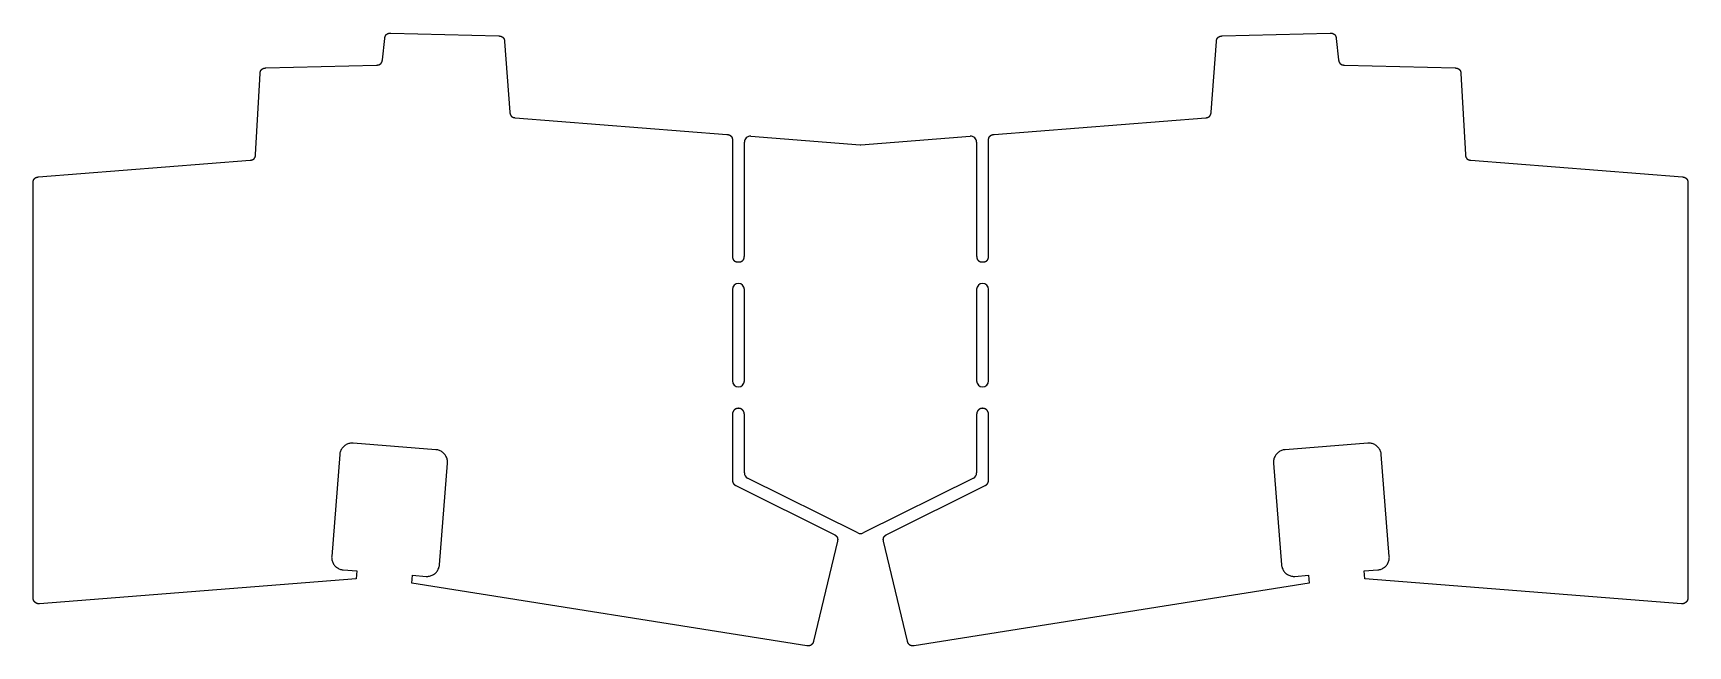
# Model space of a CAD drawing. Extents: x -174 to 104, y -42 to 61.
import ezdxf

# ---------------------------------------------------------------- set-up
doc = ezdxf.new("R2010")
doc.units = 0
doc.layers.add('BLACK', color=7, linetype='CONTINUOUS')

msp = doc.modelspace()

# ---------------------------------------------------------------- linework, layer by layer
at = {"layer": 'BLACK', "linetype": 'CONTINUOUS'}
for p, q in [((-115.419552, 56.195454), (-115.026739, 59.781964)), ((-115.026739, 59.781964), (-115.026068, 59.787996)), ((-115.026068, 59.787996), (-115.02538, 59.794007)), ((-115.02538, 59.794007), (-115.024676, 59.799979)), ((-115.024676, 59.799979), (-115.023954, 59.805931)), ((-115.023954, 59.805931), (-115.023216, 59.811845)), ((-115.023216, 59.811845), (-115.022461, 59.817739)), ((-115.022461, 59.817739), (-115.02169, 59.823595)), ((-115.02169, 59.823595), (-115.020902, 59.829431)), ((-115.020902, 59.829431), (-115.020099, 59.835229)), ((-115.020099, 59.835229), (-115.019278, 59.841008)), ((-115.019278, 59.841008), (-115.018443, 59.846749)), ((-115.018443, 59.846749), (-115.01759, 59.85247)), ((-115.01759, 59.85247), (-115.016722, 59.858155)), ((-115.016722, 59.858155), (-115.015837, 59.86382)), ((-115.015837, 59.86382), (-115.014938, 59.869449)), ((-115.014938, 59.869449), (-115.014021, 59.875058)), ((-115.014021, 59.875058), (-115.01309, 59.880632)), ((-115.01309, 59.880632), (-115.012142, 59.886185)), ((-115.012142, 59.886185), (-115.011179, 59.891703)), ((-115.011179, 59.891703), (-115.0102, 59.897202)), ((-115.0102, 59.897202), (-115.009207, 59.902666)), ((-115.009207, 59.902666), (-115.008197, 59.90811)), ((-115.008197, 59.90811), (-115.007173, 59.913519)), ((-115.007173, 59.913519), (-115.006132, 59.918909)), ((-115.006132, 59.918909), (-115.005077, 59.924265)), ((-115.005077, 59.924265), (-115.004006, 59.929602)), ((-115.004006, 59.929602), (-115.002922, 59.934904)), ((-115.002922, 59.934904), (-115.00182, 59.940188)), ((-115.00182, 59.940188), (-115.000706, 59.945438)), ((-115.000706, 59.945438), (-114.999574, 59.950669)), ((-114.999574, 59.950669), (-114.99843, 59.955866)), ((-114.99843, 59.955866), (-114.997269, 59.961045)), ((-114.997269, 59.961045), (-114.996095, 59.966191)), ((-114.996095, 59.966191), (-114.994905, 59.971318)), ((-114.994905, 59.971318), (-114.993702, 59.976412)), ((-114.993702, 59.976412), (-114.992483, 59.981488)), ((-114.992483, 59.981488), (-114.991251, 59.986531)), ((-114.991251, 59.986531), (-114.990003, 59.991557)), ((-114.990003, 59.991557), (-114.988742, 59.99655)), ((-114.988742, 59.99655), (-114.987465, 60.001524)), ((-114.987465, 60.001524), (-114.986176, 60.006467)), ((-114.986176, 60.006467), (-114.98487, 60.011392)), ((-114.98487, 60.011392), (-114.983553, 60.016286)), ((-114.983553, 60.016286), (-114.982219, 60.021161)), ((-114.982219, 60.021161), (-114.980873, 60.026006)), ((-114.980873, 60.026006), (-114.979511, 60.030832)), ((-114.979511, 60.030832), (-114.978138, 60.035628)), ((-114.978138, 60.035628), (-114.976748, 60.040406)), ((-114.976748, 60.040406), (-114.975347, 60.045153)), ((-114.975347, 60.045153), (-114.97393, 60.049883)), ((-114.97393, 60.049883), (-114.972501, 60.054583)), ((-114.972501, 60.054583), (-114.971056, 60.059265)), ((-114.971056, 60.059265), (-114.9696, 60.063917)), ((-114.9696, 60.063917), (-114.968128, 60.068552)), ((-114.968128, 60.068552), (-114.966645, 60.073157)), ((-114.966645, 60.073157), (-114.965146, 60.077745)), ((-114.965146, 60.077745), (-114.963635, 60.082304)), ((-114.963635, 60.082304), (-114.96211, 60.086846)), ((-114.96211, 60.086846), (-114.960572, 60.091358)), ((-114.960572, 60.091358), (-114.95902, 60.095854)), ((-114.95902, 60.095854), (-114.957456, 60.100321)), ((-114.957456, 60.100321), (-114.955877, 60.104771)), ((-114.955877, 60.104771), (-114.954287, 60.109193)), ((-114.954287, 60.109193), (-114.952681, 60.113597)), ((-114.952681, 60.113597), (-114.951065, 60.117975)), ((-114.951065, 60.117975), (-114.949433, 60.122334)), ((-114.949433, 60.122334), (-114.947791, 60.126667)), ((-114.947791, 60.126667), (-114.946133, 60.130982)), ((-114.946133, 60.130982), (-114.944464, 60.135271)), ((-114.944464, 60.135271), (-114.942781, 60.139542)), ((-114.942781, 60.139542), (-114.941086, 60.143787)), ((-114.941086, 60.143787), (-114.939377, 60.148015)), ((-114.939377, 60.148015), (-114.937656, 60.152217)), ((-114.937656, 60.152217), (-114.935921, 60.156401)), ((-114.935921, 60.156401), (-114.934175, 60.16056)), ((-114.934175, 60.16056), (-114.932415, 60.164702)), ((-114.932415, 60.164702), (-114.930643, 60.168818)), ((-114.930643, 60.168818), (-114.928857, 60.172918)), ((-114.928857, 60.172918), (-114.927061, 60.176992)), ((-114.927061, 60.176992), (-114.925249, 60.181049)), ((-114.925249, 60.181049), (-114.923427, 60.185081)), ((-114.923427, 60.185081), (-114.921591, 60.189097)), ((-114.921591, 60.189097), (-114.919744, 60.193088)), ((-114.919744, 60.193088), (-114.917882, 60.197063)), ((-114.917882, 60.197063), (-114.91601, 60.201012)), ((-114.91601, 60.201012), (-114.914124, 60.204946)), ((-114.914124, 60.204946), (-114.912227, 60.208855)), ((-114.912227, 60.208855), (-114.910315, 60.212748)), ((-114.910315, 60.212748), (-114.908393, 60.216617)), ((-114.908393, 60.216617), (-114.906457, 60.22047)), ((-114.906457, 60.22047), (-114.904511, 60.224299)), ((-114.904511, 60.224299), (-114.90255, 60.228112)), ((-114.90255, 60.228112), (-114.900578, 60.231901)), ((-114.900578, 60.231901), (-114.898593, 60.235675)), ((-114.898593, 60.235675), (-114.896597, 60.239425)), ((-114.896597, 60.239425), (-114.894587, 60.243159)), ((-114.894587, 60.243159), (-114.892566, 60.24687)), ((-114.892566, 60.24687), (-114.890532, 60.250566)), ((-114.890532, 60.250566), (-114.888487, 60.254239)), ((-114.888487, 60.254239), (-114.886428, 60.257895)), ((-114.886428, 60.257895), (-114.884358, 60.26153)), ((-114.884358, 60.26153), (-114.882275, 60.265149)), ((-114.882275, 60.265149), (-114.880181, 60.268745)), ((-114.880181, 60.268745), (-114.878073, 60.272326)), ((-114.878073, 60.272326), (-114.875955, 60.275885)), ((-114.875955, 60.275885), (-114.873823, 60.279429)), ((-114.873823, 60.279429), (-114.87168, 60.28295)), ((-114.87168, 60.28295), (-114.869524, 60.286457)), ((-114.869524, 60.286457), (-114.867357, 60.289942)), ((-114.867357, 60.289942), (-114.865176, 60.293411)), ((-114.865176, 60.293411), (-114.862985, 60.296859)), ((-114.862985, 60.296859), (-114.86078, 60.300292)), ((-114.86078, 60.300292), (-114.858565, 60.303704)), ((-114.858565, 60.303704), (-114.856336, 60.3071)), ((-114.856336, 60.3071), (-114.854096, 60.310476)), ((-114.854096, 60.310476), (-114.851843, 60.313836)), ((-114.851843, 60.313836), (-114.849579, 60.317177)), ((-114.849579, 60.317177), (-114.847301, 60.320501)), ((-114.847301, 60.320501), (-114.845013, 60.323806)), ((-114.845013, 60.323806), (-114.842712, 60.327095)), ((-114.842712, 60.327095), (-114.840399, 60.330365)), ((-114.840399, 60.330365), (-114.838073, 60.333619)), ((-114.838073, 60.333619), (-114.835737, 60.336854)), ((-114.835737, 60.336854), (-114.833386, 60.340073)), ((-114.833386, 60.340073), (-114.831025, 60.343273)), ((-114.831025, 60.343273), (-114.828651, 60.346458)), ((-114.828651, 60.346458), (-114.826266, 60.349624)), ((-114.826266, 60.349624), (-114.823867, 60.352774)), ((-114.823867, 60.352774), (-114.821457, 60.355906)), ((-114.821457, 60.355906), (-114.819034, 60.359022)), ((-114.819034, 60.359022), (-114.8166, 60.36212)), ((-114.8166, 60.36212), (-114.814153, 60.365202)), ((-114.814153, 60.365202), (-114.811694, 60.368267)), ((-114.811694, 60.368267), (-114.809222, 60.371316)), ((-114.809222, 60.371316), (-114.806739, 60.374347)), ((-114.806739, 60.374347), (-114.804243, 60.377362)), ((-114.804243, 60.377362), (-114.801735, 60.38036)), ((-114.801735, 60.38036), (-114.799214, 60.383343)), ((-114.799214, 60.383343), (-114.796682, 60.386308)), ((-114.796682, 60.386308), (-114.794137, 60.389257)), ((-114.794137, 60.389257), (-114.79158, 60.39219)), ((-114.79158, 60.39219), (-114.78901, 60.395107)), ((-114.78901, 60.395107), (-114.786428, 60.398007)), ((-114.786428, 60.398007), (-114.783833, 60.400892)), ((-114.783833, 60.400892), (-114.781227, 60.403759)), ((-114.781227, 60.403759), (-114.778607, 60.406612)), ((-114.778607, 60.406612), (-114.775975, 60.409447)), ((-114.775975, 60.409447), (-114.773331, 60.412268)), ((-114.773331, 60.412268), (-114.770674, 60.415072)), ((-114.770674, 60.415072), (-114.768004, 60.417861)), ((-114.768004, 60.417861), (-114.765323, 60.420633)), ((-114.765323, 60.420633), (-114.762628, 60.42339)), ((-114.762628, 60.42339), (-114.759921, 60.426131)), ((-114.759921, 60.426131), (-114.757201, 60.428857)), ((-114.757201, 60.428857), (-114.754469, 60.431567)), ((-114.754469, 60.431567), (-114.751723, 60.434261)), ((-114.751723, 60.434261), (-114.748965, 60.43694)), ((-114.748965, 60.43694), (-114.746194, 60.439604)), ((-114.746194, 60.439604), (-114.743411, 60.442251)), ((-114.743411, 60.442251), (-114.740614, 60.444884)), ((-114.740614, 60.444884), (-114.737805, 60.447501)), ((-114.737805, 60.447501), (-114.734983, 60.450103)), ((-114.734983, 60.450103), (-114.732148, 60.45269)), ((-114.732148, 60.45269), (-114.7293, 60.455261)), ((-114.7293, 60.455261), (-114.726439, 60.457817)), ((-114.726439, 60.457817), (-114.723564, 60.460358)), ((-114.723564, 60.460358), (-114.720677, 60.462884)), ((-114.720677, 60.462884), (-114.717777, 60.465395)), ((-114.717777, 60.465395), (-114.711937, 60.470371)), ((-114.711937, 60.470371), (-114.706043, 60.475288)), ((-114.706043, 60.475288), (-114.700097, 60.480145)), ((-114.700097, 60.480145), (-114.694096, 60.484942)), ((-114.694096, 60.484942), (-114.688042, 60.48968)), ((-114.688042, 60.48968), (-114.681933, 60.494359)), ((-114.681933, 60.494359), (-114.67577, 60.498979)), ((-114.67577, 60.498979), (-114.669551, 60.503541)), ((-114.669551, 60.503541), (-114.663277, 60.508044)), ((-114.663277, 60.508044), (-114.656947, 60.512489)), ((-114.656947, 60.512489), (-114.65056, 60.516875)), ((-114.65056, 60.516875), (-114.644117, 60.521204)), ((-114.644117, 60.521204), (-114.637616, 60.525475)), ((-114.637616, 60.525475), (-114.631058, 60.529687)), ((-114.631058, 60.529687), (-114.624441, 60.533842)), ((-114.624441, 60.533842), (-114.617766, 60.53794)), ((-114.617766, 60.53794), (-114.611032, 60.541979)), ((-114.611032, 60.541979), (-114.604238, 60.545962)), ((-114.604238, 60.545962), (-114.597384, 60.549886)), ((-114.597384, 60.549886), (-114.590469, 60.553753)), ((-114.590469, 60.553753), (-114.583493, 60.557563)), ((-114.583493, 60.557563), (-114.576456, 60.561315)), ((-114.576456, 60.561315), (-114.569356, 60.56501)), ((-114.569356, 60.56501), (-114.562193, 60.568647)), ((-114.562193, 60.568647), (-114.554967, 60.572226)), ((-114.554967, 60.572226), (-114.547677, 60.575748)), ((-114.547677, 60.575748), (-114.540323, 60.579212)), ((-114.540323, 60.579212), (-114.532904, 60.582618)), ((-114.532904, 60.582618), (-114.525419, 60.585966)), ((-114.525419, 60.585966), (-114.517867, 60.589256)), ((-114.517867, 60.589256), (-114.510249, 60.592488)), ((-114.510249, 60.592488), (-114.502564, 60.595661)), ((-114.502564, 60.595661), (-114.49481, 60.598776)), ((-114.49481, 60.598776), (-114.486988, 60.601833)), ((-114.486988, 60.601833), (-114.479096, 60.60483)), ((-114.479096, 60.60483), (-114.471134, 60.607768)), ((-114.471134, 60.607768), (-114.463102, 60.610648)), ((-114.463102, 60.610648), (-114.454998, 60.613467)), ((-114.454998, 60.613467), (-114.446823, 60.616227)), ((-114.446823, 60.616227), (-114.438574, 60.618927)), ((-114.438574, 60.618927), (-114.430253, 60.621566)), ((-114.430253, 60.621566), (-114.421857, 60.624146)), ((-114.421857, 60.624146), (-114.413387, 60.626664)), ((-114.413387, 60.626664), (-114.404841, 60.629121)), ((-114.404841, 60.629121), (-114.396219, 60.631517)), ((-114.396219, 60.631517), (-114.38752, 60.633851)), ((-114.38752, 60.633851), (-114.378744, 60.636122)), ((-114.378744, 60.636122), (-114.369889, 60.638332)), ((-114.369889, 60.638332), (-114.360955, 60.640478)), ((-114.360955, 60.640478), (-114.351942, 60.642562)), ((-114.351942, 60.642562), (-114.342848, 60.644581)), ((-114.342848, 60.644581), (-114.333673, 60.646537)), ((-114.333673, 60.646537), (-114.324415, 60.648428)), ((-114.324415, 60.648428), (-114.315075, 60.650255)), ((-114.315075, 60.650255), (-114.305652, 60.652016)), ((-114.305652, 60.652016), (-114.296144, 60.653712)), ((-114.296144, 60.653712), (-114.286551, 60.655341)), ((-114.286551, 60.655341), (-114.276872, 60.656904)), ((-114.276872, 60.656904), (-114.267106, 60.658399)), ((-114.267106, 60.658399), (-114.257253, 60.659827)), ((-114.257253, 60.659827), (-114.247311, 60.661187)), ((-114.247311, 60.661187), (-114.237281, 60.662478)), ((-114.237281, 60.662478), (-114.22716, 60.6637)), ((-114.22716, 60.6637), (-114.216949, 60.664852)), ((-114.216949, 60.664852), (-114.206646, 60.665934)), ((-114.206646, 60.665934), (-114.196251, 60.666945)), ((-114.196251, 60.666945), (-114.185763, 60.667884)), ((-114.185763, 60.667884), (-114.175181, 60.668752)), ((-114.175181, 60.668752), (-114.164503, 60.669547)), ((-114.164503, 60.669547), (-114.15373, 60.670268)), ((-114.15373, 60.670268), (-114.142861, 60.670916)), ((-114.142861, 60.670916), (-114.131894, 60.67149)), ((-114.131894, 60.67149), (-114.120829, 60.671988)), ((-114.120829, 60.671988), (-114.109664, 60.672411)), ((-114.109664, 60.672411), (-114.0984, 60.672757)), ((-114.0984, 60.672757), (-114.087034, 60.673026)), ((-114.087034, 60.673026), (-114.075567, 60.673218)), ((-114.075567, 60.673218), (-114.063997, 60.673331)), ((-114.063997, 60.673331), (-114.052324, 60.673365)), ((-114.052324, 60.673365), (-114.040546, 60.673319)), ((-114.040546, 60.673319), (-114.028663, 60.673193)), ((-114.028663, 60.673193), (-114.016673, 60.672985)), ((-114.016673, 60.672985), (-114.006506, 60.672747)), ((-114.006506, 60.672747), (-95.837773, 60.196982)), ((-95.837773, 60.196982), (-95.831754, 60.196814)), ((-95.831754, 60.196814), (-95.825753, 60.196627)), ((-95.825753, 60.196627), (-95.819789, 60.196421)), ((-95.819789, 60.196421), (-95.813843, 60.196196)), ((-95.813843, 60.196196), (-95.807933, 60.195952)), ((-95.807933, 60.195952), (-95.802042, 60.195688)), ((-95.802042, 60.195688), (-95.796187, 60.195407)), ((-95.796187, 60.195407), (-95.79035, 60.195106)), ((-95.79035, 60.195106), (-95.784548, 60.194787)), ((-95.784548, 60.194787), (-95.778764, 60.194448)), ((-95.778764, 60.194448), (-95.773016, 60.194092)), ((-95.773016, 60.194092), (-95.767286, 60.193717)), ((-95.767286, 60.193717), (-95.76159, 60.193324)), ((-95.76159, 60.193324), (-95.755912, 60.192912)), ((-95.755912, 60.192912), (-95.750269, 60.192483)), ((-95.750269, 60.192483), (-95.744644, 60.192035)), ((-95.744644, 60.192035), (-95.739052, 60.19157)), ((-95.739052, 60.19157), (-95.733478, 60.191086)), ((-95.733478, 60.191086), (-95.727938, 60.190584)), ((-95.727938, 60.190584), (-95.722416, 60.190065)), ((-95.722416, 60.190065), (-95.716927, 60.189528)), ((-95.716927, 60.189528), (-95.711456, 60.188973)), ((-95.711456, 60.188973), (-95.706017, 60.188401)), ((-95.706017, 60.188401), (-95.700596, 60.187811)), ((-95.700596, 60.187811), (-95.695208, 60.187205)), ((-95.695208, 60.187205), (-95.689837, 60.18658)), ((-95.689837, 60.18658), (-95.684498, 60.185939)), ((-95.684498, 60.185939), (-95.679177, 60.185279)), ((-95.679177, 60.185279), (-95.673887, 60.184604)), ((-95.673887, 60.184604), (-95.668615, 60.18391)), ((-95.668615, 60.18391), (-95.663374, 60.183201)), ((-95.663374, 60.183201), (-95.658151, 60.182473)), ((-95.658151, 60.182473), (-95.652958, 60.18173)), ((-95.652958, 60.18173), (-95.647783, 60.180969)), ((-95.647783, 60.180969), (-95.642639, 60.180192)), ((-95.642639, 60.180192), (-95.637511, 60.179398)), ((-95.637511, 60.179398), (-95.632414, 60.178588)), ((-95.632414, 60.178588), (-95.627334, 60.17776)), ((-95.627334, 60.17776), (-95.622284, 60.176917)), ((-95.622284, 60.176917), (-95.617251, 60.176057)), ((-95.617251, 60.176057), (-95.612248, 60.175181)), ((-95.612248, 60.175181), (-95.607261, 60.174288)), ((-95.607261, 60.174288), (-95.602305, 60.173381)), ((-95.602305, 60.173381), (-95.597364, 60.172455)), ((-95.597364, 60.172455), (-95.592453, 60.171515)), ((-95.592453, 60.171515), (-95.587558, 60.170558)), ((-95.587558, 60.170558), (-95.582693, 60.169585)), ((-95.582693, 60.169585), (-95.577843, 60.168596)), ((-95.577843, 60.168596), (-95.573023, 60.167592)), ((-95.573023, 60.167592), (-95.568218, 60.166571)), ((-95.568218, 60.166571), (-95.563442, 60.165536)), ((-95.563442, 60.165536), (-95.558682, 60.164484)), ((-95.558682, 60.164484), (-95.55395, 60.163417)), ((-95.55395, 60.163417), (-95.549235, 60.162334)), ((-95.549235, 60.162334), (-95.544546, 60.161236)), ((-95.544546, 60.161236), (-95.539874, 60.160121)), ((-95.539874, 60.160121), (-95.53523, 60.158993)), ((-95.53523, 60.158993), (-95.530601, 60.157848)), ((-95.530601, 60.157848), (-95.525999, 60.156688)), ((-95.525999, 60.156688), (-95.521413, 60.155513)), ((-95.521413, 60.155513), (-95.516854, 60.154323)), ((-95.516854, 60.154323), (-95.512311, 60.153117)), ((-95.512311, 60.153117), (-95.507794, 60.151897)), ((-95.507794, 60.151897), (-95.503293, 60.15066)), ((-95.503293, 60.15066), (-95.498817, 60.14941)), ((-95.498817, 60.14941), (-95.494358, 60.148144)), ((-95.494358, 60.148144), (-95.489924, 60.146864)), ((-95.489924, 60.146864), (-95.485506, 60.145568)), ((-95.485506, 60.145568), (-95.481114, 60.144259)), ((-95.481114, 60.144259), (-95.476737, 60.142933)), ((-95.476737, 60.142933), (-95.472385, 60.141594)), ((-95.472385, 60.141594), (-95.468048, 60.140238)), ((-95.468048, 60.140238), (-95.463737, 60.13887)), ((-95.463737, 60.13887), (-95.45944, 60.137485)), ((-95.45944, 60.137485), (-95.455169, 60.136088)), ((-95.455169, 60.136088), (-95.450912, 60.134674)), ((-95.450912, 60.134674), (-95.44668, 60.133247)), ((-95.44668, 60.133247), (-95.442463, 60.131804)), ((-95.442463, 60.131804), (-95.438271, 60.130349)), ((-95.438271, 60.130349), (-95.434093, 60.128877)), ((-95.434093, 60.128877), (-95.429939, 60.127393)), ((-95.429939, 60.127393), (-95.4258, 60.125892)), ((-95.4258, 60.125892), (-95.421684, 60.124379)), ((-95.421684, 60.124379), (-95.417584, 60.12285)), ((-95.417584, 60.12285), (-95.413507, 60.121309)), ((-95.413507, 60.121309), (-95.409444, 60.119751)), ((-95.409444, 60.119751), (-95.405405, 60.118181)), ((-95.405405, 60.118181), (-95.40138, 60.116596)), ((-95.40138, 60.116596), (-95.397378, 60.114997)), ((-95.397378, 60.114997), (-95.393391, 60.113383)), ((-95.393391, 60.113383), (-95.389426, 60.111757)), ((-95.389426, 60.111757), (-95.385476, 60.110115)), ((-95.385476, 60.110115), (-95.381548, 60.10846)), ((-95.381548, 60.10846), (-95.377634, 60.10679)), ((-95.377634, 60.10679), (-95.373742, 60.105107)), ((-95.373742, 60.105107), (-95.369865, 60.103409)), ((-95.369865, 60.103409), (-95.36601, 60.101699)), ((-95.36601, 60.101699), (-95.362169, 60.099973)), ((-95.362169, 60.099973), (-95.358349, 60.098234)), ((-95.358349, 60.098234), (-95.354544, 60.096481)), ((-95.354544, 60.096481), (-95.350759, 60.094715)), ((-95.350759, 60.094715), (-95.34699, 60.092933)), ((-95.34699, 60.092933), (-95.34324, 60.09114)), ((-95.34324, 60.09114), (-95.339506, 60.089331)), ((-95.339506, 60.089331), (-95.335791, 60.087509)), ((-95.335791, 60.087509), (-95.332092, 60.085673)), ((-95.332092, 60.085673), (-95.328412, 60.083824)), ((-95.328412, 60.083824), (-95.324746, 60.081959)), ((-95.324746, 60.081959), (-95.321101, 60.080083)), ((-95.321101, 60.080083), (-95.31747, 60.078191)), ((-95.31747, 60.078191), (-95.313858, 60.076287)), ((-95.313858, 60.076287), (-95.310261, 60.074368)), ((-95.310261, 60.074368), (-95.306683, 60.072437)), ((-95.306683, 60.072437), (-95.303119, 60.070491)), ((-95.303119, 60.070491), (-95.299574, 60.068532)), ((-95.299574, 60.068532), (-95.296044, 60.066558)), ((-95.296044, 60.066558), (-95.292532, 60.064572)), ((-95.292532, 60.064572), (-95.289035, 60.062571)), ((-95.289035, 60.062571), (-95.285556, 60.060557)), ((-95.285556, 60.060557), (-95.282092, 60.058529)), ((-95.282092, 60.058529), (-95.278645, 60.056488)), ((-95.278645, 60.056488), (-95.275213, 60.054432)), ((-95.275213, 60.054432), (-95.271799, 60.052364)), ((-95.271799, 60.052364), (-95.268399, 60.050281)), ((-95.268399, 60.050281), (-95.265017, 60.048185)), ((-95.265017, 60.048185), (-95.261649, 60.046075)), ((-95.261649, 60.046075), (-95.258299, 60.043952)), ((-95.258299, 60.043952), (-95.254963, 60.041814)), ((-95.254963, 60.041814), (-95.251644, 60.039664)), ((-95.251644, 60.039664), (-95.248339, 60.037498)), ((-95.248339, 60.037498), (-95.245051, 60.035321)), ((-95.245051, 60.035321), (-95.241777, 60.033128)), ((-95.241777, 60.033128), (-95.238521, 60.030923)), ((-95.238521, 60.030923), (-95.235278, 60.028703)), ((-95.235278, 60.028703), (-95.232052, 60.02647)), ((-95.232052, 60.02647), (-95.22884, 60.024223)), ((-95.22884, 60.024223), (-95.225644, 60.021963)), ((-95.225644, 60.021963), (-95.222463, 60.019688)), ((-95.222463, 60.019688), (-95.219297, 60.0174)), ((-95.219297, 60.0174), (-95.216146, 60.015097)), ((-95.216146, 60.015097), (-95.213011, 60.012782)), ((-95.213011, 60.012782), (-95.209889, 60.010452)), ((-95.209889, 60.010452), (-95.206784, 60.008109)), ((-95.206784, 60.008109), (-95.203692, 60.005751)), ((-95.203692, 60.005751), (-95.200616, 60.00338)), ((-95.200616, 60.00338), (-95.197554, 60.000995)), ((-95.197554, 60.000995), (-95.194507, 59.998596)), ((-95.194507, 59.998596), (-95.191475, 59.996183)), ((-95.191475, 59.996183), (-95.188457, 59.993756)), ((-95.188457, 59.993756), (-95.185454, 59.991315)), ((-95.185454, 59.991315), (-95.182465, 59.98886)), ((-95.182465, 59.98886), (-95.179491, 59.986391)), ((-95.179491, 59.986391), (-95.176531, 59.983908)), ((-95.176531, 59.983908), (-95.173585, 59.981411)), ((-95.173585, 59.981411), (-95.170654, 59.9789)), ((-95.170654, 59.9789), (-95.167737, 59.976374)), ((-95.167737, 59.976374), (-95.164834, 59.973835)), ((-95.164834, 59.973835), (-95.161945, 59.971281)), ((-95.161945, 59.971281), (-95.159071, 59.968713)), ((-95.159071, 59.968713), (-95.15621, 59.966131)), ((-95.15621, 59.966131), (-95.153364, 59.963534)), ((-95.153364, 59.963534), (-95.150532, 59.960923)), ((-95.150532, 59.960923), (-95.147713, 59.958298)), ((-95.147713, 59.958298), (-95.144908, 59.955659)), ((-95.144908, 59.955659), (-95.142118, 59.953005)), ((-95.142118, 59.953005), (-95.139341, 59.950336)), ((-95.139341, 59.950336), (-95.133828, 59.944956)), ((-95.133828, 59.944956), (-95.128371, 59.939518)), ((-95.128371, 59.939518), (-95.122968, 59.934021)), ((-95.122968, 59.934021), (-95.117619, 59.928465)), ((-95.117619, 59.928465), (-95.112324, 59.92285)), ((-95.112324, 59.92285), (-95.107083, 59.917175)), ((-95.107083, 59.917175), (-95.101896, 59.911441)), ((-95.101896, 59.911441), (-95.096762, 59.905646)), ((-95.096762, 59.905646), (-95.091682, 59.899791)), ((-95.091682, 59.899791), (-95.086654, 59.893874)), ((-95.086654, 59.893874), (-95.081679, 59.887897)), ((-95.081679, 59.887897), (-95.076757, 59.881857)), ((-95.076757, 59.881857), (-95.071887, 59.875755)), ((-95.071887, 59.875755), (-95.06707, 59.86959)), ((-95.06707, 59.86959), (-95.062305, 59.863362)), ((-95.062305, 59.863362), (-95.057592, 59.857071)), ((-95.057592, 59.857071), (-95.05293, 59.850715)), ((-95.05293, 59.850715), (-95.048321, 59.844295)), ((-95.048321, 59.844295), (-95.043764, 59.837809)), ((-95.043764, 59.837809), (-95.039258, 59.831259)), ((-95.039258, 59.831259), (-95.034804, 59.824642)), ((-95.034804, 59.824642), (-95.030402, 59.817958)), ((-95.030402, 59.817958), (-95.026051, 59.811207)), ((-95.026051, 59.811207), (-95.021752, 59.804389)), ((-95.021752, 59.804389), (-95.017504, 59.797502)), ((-95.017504, 59.797502), (-95.013308, 59.790546)), ((-95.013308, 59.790546), (-95.009164, 59.783521)), ((-95.009164, 59.783521), (-95.005071, 59.776426)), ((-95.005071, 59.776426), (-95.00103, 59.769261)), ((-95.00103, 59.769261), (-94.997041, 59.762024)), ((-94.997041, 59.762024), (-94.993104, 59.754716)), ((-94.993104, 59.754716), (-94.989218, 59.747335)), ((-94.989218, 59.747335), (-94.985385, 59.739881)), ((-94.985385, 59.739881), (-94.981604, 59.732353)), ((-94.981604, 59.732353), (-94.977875, 59.724751)), ((-94.977875, 59.724751), (-94.974198, 59.717074)), ((-94.974198, 59.717074), (-94.970574, 59.709322)), ((-94.970574, 59.709322), (-94.967003, 59.701493)), ((-94.967003, 59.701493), (-94.963484, 59.693587)), ((-94.963484, 59.693587), (-94.960019, 59.685603)), ((-94.960019, 59.685603), (-94.956607, 59.677541)), ((-94.956607, 59.677541), (-94.953248, 59.6694)), ((-94.953248, 59.6694), (-94.949943, 59.661179)), ((-94.949943, 59.661179), (-94.946692, 59.652877)), ((-94.946692, 59.652877), (-94.943495, 59.644495)), ((-94.943495, 59.644495), (-94.940353, 59.63603)), ((-94.940353, 59.63603), (-94.937265, 59.627482)), ((-94.937265, 59.627482), (-94.934233, 59.618851)), ((-94.934233, 59.618851), (-94.931255, 59.610136)), ((-94.931255, 59.610136), (-94.928333, 59.601335)), ((-94.928333, 59.601335), (-94.925468, 59.592449)), ((-94.925468, 59.592449), (-94.922658, 59.583476)), ((-94.922658, 59.583476), (-94.919905, 59.574416)), ((-94.919905, 59.574416), (-94.917209, 59.565268)), ((-94.917209, 59.565268), (-94.91457, 59.556031)), ((-94.91457, 59.556031), (-94.911988, 59.546704)), ((-94.911988, 59.546704), (-94.909465, 59.537286)), ((-94.909465, 59.537286), (-94.907, 59.527777)), ((-94.907, 59.527777), (-94.904594, 59.518175)), ((-94.904594, 59.518175), (-94.902248, 59.508481)), ((-94.902248, 59.508481), (-94.899961, 59.498693)), ((-94.899961, 59.498693), (-94.897734, 59.48881)), ((-94.897734, 59.48881), (-94.895567, 59.478831)), ((-94.895567, 59.478831), (-94.893462, 59.468756)), ((-94.893462, 59.468756), (-94.891418, 59.458583)), ((-94.891418, 59.458583), (-94.889436, 59.448312)), ((-94.889436, 59.448312), (-94.887517, 59.437942)), ((-94.887517, 59.437942), (-94.885661, 59.427473)), ((-94.885661, 59.427473), (-94.883868, 59.416902)), ((-94.883868, 59.416902), (-94.882139, 59.40623)), ((-94.882139, 59.40623), (-94.880474, 59.395455)), ((-94.880474, 59.395455), (-94.878875, 59.384576)), ((-94.878875, 59.384576), (-94.877341, 59.373593)), ((-94.877341, 59.373593), (-94.875874, 59.362504)), ((-94.875874, 59.362504), (-94.874473, 59.35131)), ((-94.874473, 59.35131), (-94.87314, 59.340008)), ((-94.87314, 59.340008), (-94.871874, 59.328598)), ((-94.871874, 59.328598), (-94.870677, 59.317079)), ((-94.870677, 59.317079), (-94.869549, 59.305449)), ((-94.869549, 59.305449), (-94.868491, 59.293709)), ((-94.868491, 59.293709), (-94.867503, 59.281857)), ((-94.867503, 59.281857), (-94.866673, 59.271071)), ((-94.866673, 59.271071), (-93.987084, 47.376286)), ((23.987084, 47.376286), (24.866673, 59.271071)), ((24.866673, 59.271071), (24.867127, 59.277076)), ((24.867127, 59.277076), (24.8676, 59.283061)), ((24.8676, 59.283061), (24.868089, 59.289008)), ((24.868089, 59.289008), (24.868598, 59.294936)), ((24.868598, 59.294936), (24.869123, 59.300828)), ((24.869123, 59.300828), (24.869667, 59.3067)), ((24.869667, 59.3067), (24.870227, 59.312535)), ((24.870227, 59.312535), (24.870805, 59.318351)), ((24.870805, 59.318351), (24.8714, 59.324131)), ((24.8714, 59.324131), (24.872014, 59.329892)), ((24.872014, 59.329892), (24.872643, 59.335617)), ((24.872643, 59.335617), (24.873291, 59.341323)), ((24.873291, 59.341323), (24.873954, 59.346994)), ((24.873954, 59.346994), (24.874636, 59.352645)), ((24.874636, 59.352645), (24.875333, 59.358262)), ((24.875333, 59.358262), (24.876049, 59.363859)), ((24.876049, 59.363859), (24.87678, 59.369422)), ((24.87678, 59.369422), (24.877529, 59.374967)), ((24.877529, 59.374967), (24.878293, 59.380477)), ((24.878293, 59.380477), (24.879075, 59.385968)), ((24.879075, 59.385968), (24.879873, 59.391425)), ((24.879873, 59.391425), (24.880688, 59.396864)), ((24.880688, 59.396864), (24.881518, 59.402269)), ((24.881518, 59.402269), (24.882365, 59.407656)), ((24.882365, 59.407656), (24.883228, 59.413009)), ((24.883228, 59.413009), (24.884108, 59.418344)), ((24.884108, 59.418344), (24.885002, 59.423646)), ((24.885002, 59.423646), (24.885914, 59.42893)), ((24.885914, 59.42893), (24.886841, 59.434182)), ((24.886841, 59.434182), (24.887785, 59.439415)), ((24.887785, 59.439415), (24.888743, 59.444616)), ((24.888743, 59.444616), (24.889718, 59.449799)), ((24.889718, 59.449799), (24.890708, 59.45495)), ((24.890708, 59.45495), (24.891715, 59.460083)), ((24.891715, 59.460083), (24.892735, 59.465185)), ((24.892735, 59.465185), (24.893773, 59.470269)), ((24.893773, 59.470269), (24.894825, 59.475321)), ((24.894825, 59.475321), (24.895893, 59.480356)), ((24.895893, 59.480356), (24.896976, 59.48536)), ((24.896976, 59.48536), (24.898075, 59.490347)), ((24.898075, 59.490347), (24.899187, 59.495303)), ((24.899187, 59.495303), (24.900317, 59.500241)), ((24.900317, 59.500241), (24.90146, 59.505149)), ((24.90146, 59.505149), (24.902619, 59.51004)), ((24.902619, 59.51004), (24.903792, 59.5149)), ((24.903792, 59.5149), (24.904982, 59.519744)), ((24.904982, 59.519744), (24.906184, 59.524558)), ((24.906184, 59.524558), (24.907404, 59.529355)), ((24.907404, 59.529355), (24.908636, 59.534122)), ((24.908636, 59.534122), (24.909884, 59.538872)), ((24.909884, 59.538872), (24.911146, 59.543594)), ((24.911146, 59.543594), (24.912424, 59.548298)), ((24.912424, 59.548298), (24.913715, 59.552974)), ((24.913715, 59.552974), (24.915021, 59.557633)), ((24.915021, 59.557633), (24.916341, 59.562263)), ((24.916341, 59.562263), (24.917677, 59.566877)), ((24.917677, 59.566877), (24.919025, 59.571463)), ((24.919025, 59.571463), (24.92039, 59.576032)), ((24.92039, 59.576032), (24.921767, 59.580573)), ((24.921767, 59.580573), (24.923159, 59.585098)), ((24.923159, 59.585098), (24.924565, 59.589595)), ((24.924565, 59.589595), (24.925986, 59.594076)), ((24.925986, 59.594076), (24.927419, 59.59853)), ((24.927419, 59.59853), (24.928869, 59.602967)), ((24.928869, 59.602967), (24.93033, 59.607377)), ((24.93033, 59.607377), (24.931808, 59.611771)), ((24.931808, 59.611771), (24.933297, 59.616139)), ((24.933297, 59.616139), (24.934802, 59.620491)), ((24.934802, 59.620491), (24.936319, 59.624816)), ((24.936319, 59.624816), (24.937852, 59.629125)), ((24.937852, 59.629125), (24.939397, 59.633408)), ((24.939397, 59.633408), (24.940957, 59.637675)), ((24.940957, 59.637675), (24.942529, 59.641917)), ((24.942529, 59.641917), (24.944117, 59.646142)), ((24.944117, 59.646142), (24.945716, 59.650342)), ((24.945716, 59.650342), (24.947331, 59.654527)), ((24.947331, 59.654527), (24.948958, 59.658686)), ((24.948958, 59.658686), (24.9506, 59.662829)), ((24.9506, 59.662829), (24.952253, 59.666948)), ((24.952253, 59.666948), (24.953922, 59.671051)), ((24.953922, 59.671051), (24.955603, 59.67513)), ((24.955603, 59.67513), (24.957299, 59.679192)), ((24.957299, 59.679192), (24.959006, 59.683231)), ((24.959006, 59.683231), (24.960728, 59.687254)), ((24.960728, 59.687254), (24.962462, 59.691253)), ((24.962462, 59.691253), (24.964211, 59.695237)), ((24.964211, 59.695237), (24.965972, 59.699197)), ((24.965972, 59.699197), (24.967748, 59.703142)), ((24.967748, 59.703142), (24.969535, 59.707063)), ((24.969535, 59.707063), (24.971337, 59.710969)), ((24.971337, 59.710969), (24.97315, 59.714852)), ((24.97315, 59.714852), (24.974979, 59.71872)), ((24.974979, 59.71872), (24.976818, 59.722565)), ((24.976818, 59.722565), (24.978673, 59.726394)), ((24.978673, 59.726394), (24.980539, 59.730201)), ((24.980539, 59.730201), (24.98242, 59.733993)), ((24.98242, 59.733993), (24.984312, 59.737763)), ((24.984312, 59.737763), (24.986219, 59.741517)), ((24.986219, 59.741517), (24.988137, 59.74525)), ((24.988137, 59.74525), (24.99007, 59.748967)), ((24.99007, 59.748967), (24.992014, 59.752663)), ((24.992014, 59.752663), (24.993973, 59.756344)), ((24.993973, 59.756344), (24.995943, 59.760004)), ((24.995943, 59.760004), (24.997928, 59.763648)), ((24.997928, 59.763648), (24.999924, 59.767271)), ((24.999924, 59.767271), (25.001935, 59.770879)), ((25.001935, 59.770879), (25.003957, 59.774467)), ((25.003957, 59.774467), (25.005994, 59.77804)), ((25.005994, 59.77804), (25.008041, 59.781592)), ((25.008041, 59.781592), (25.010104, 59.785129)), ((25.010104, 59.785129), (25.012178, 59.788645)), ((25.012178, 59.788645), (25.014266, 59.792147)), ((25.014266, 59.792147), (25.016365, 59.795629)), ((25.016365, 59.795629), (25.018479, 59.799096)), ((25.018479, 59.799096), (25.020604, 59.802544)), ((25.020604, 59.802544), (25.022744, 59.805976)), ((25.022744, 59.805976), (25.024895, 59.809389)), ((25.024895, 59.809389), (25.027061, 59.812787)), ((25.027061, 59.812787), (25.029238, 59.816166)), ((25.029238, 59.816166), (25.031429, 59.81953)), ((25.031429, 59.81953), (25.033631, 59.822875)), ((25.033631, 59.822875), (25.035848, 59.826206)), ((25.035848, 59.826206), (25.038077, 59.829517)), ((25.038077, 59.829517), (25.040319, 59.832814)), ((25.040319, 59.832814), (25.042574, 59.836093)), ((25.042574, 59.836093), (25.044842, 59.839356)), ((25.044842, 59.839356), (25.047122, 59.842602)), ((25.047122, 59.842602), (25.049416, 59.845833)), ((25.049416, 59.845833), (25.051722, 59.849045)), ((25.051722, 59.849045), (25.054042, 59.852243)), ((25.054042, 59.852243), (25.056374, 59.855424)), ((25.056374, 59.855424), (25.05872, 59.858589)), ((25.05872, 59.858589), (25.061078, 59.861737)), ((25.061078, 59.861737), (25.06345, 59.864871)), ((25.06345, 59.864871), (25.065834, 59.867987)), ((25.065834, 59.867987), (25.068231, 59.871088)), ((25.068231, 59.871088), (25.070641, 59.874173)), ((25.070641, 59.874173), (25.073065, 59.877242)), ((25.073065, 59.877242), (25.075501, 59.880295)), ((25.075501, 59.880295), (25.077951, 59.883333)), ((25.077951, 59.883333), (25.080413, 59.886355)), ((25.080413, 59.886355), (25.082889, 59.889362)), ((25.082889, 59.889362), (25.085377, 59.892352)), ((25.085377, 59.892352), (25.08788, 59.895328)), ((25.08788, 59.895328), (25.090394, 59.898287)), ((25.090394, 59.898287), (25.092923, 59.901232)), ((25.092923, 59.901232), (25.095464, 59.904161)), ((25.095464, 59.904161), (25.098019, 59.907076)), ((25.098019, 59.907076), (25.100587, 59.909974)), ((25.100587, 59.909974), (25.103168, 59.912858)), ((25.103168, 59.912858), (25.105762, 59.915726)), ((25.105762, 59.915726), (25.10837, 59.91858)), ((25.10837, 59.91858), (25.110991, 59.921418)), ((25.110991, 59.921418), (25.113626, 59.924241)), ((25.113626, 59.924241), (25.116274, 59.92705)), ((25.116274, 59.92705), (25.118935, 59.929843)), ((25.118935, 59.929843), (25.12161, 59.932622)), ((25.12161, 59.932622), (25.124299, 59.935386)), ((25.124299, 59.935386), (25.127, 59.938135)), ((25.127, 59.938135), (25.129716, 59.940869)), ((25.129716, 59.940869), (25.132445, 59.943589)), ((25.132445, 59.943589), (25.135188, 59.946294)), ((25.135188, 59.946294), (25.137944, 59.948984)), ((25.137944, 59.948984), (25.140714, 59.95166)), ((25.140714, 59.95166), (25.143498, 59.954321)), ((25.143498, 59.954321), (25.146295, 59.956968)), ((25.146295, 59.956968), (25.151932, 59.962218)), ((25.151932, 59.962218), (25.157624, 59.96741)), ((25.157624, 59.96741), (25.163372, 59.972545)), ((25.163372, 59.972545), (25.169176, 59.977623)), ((25.169176, 59.977623), (25.175037, 59.982645)), ((25.175037, 59.982645), (25.180955, 59.987609)), ((25.180955, 59.987609), (25.18693, 59.992518)), ((25.18693, 59.992518), (25.192962, 59.99737)), ((25.192962, 59.99737), (25.199053, 60.002166)), ((25.199053, 60.002166), (25.205202, 60.006906)), ((25.205202, 60.006906), (25.21141, 60.011591)), ((25.21141, 60.011591), (25.217677, 60.01622)), ((25.217677, 60.01622), (25.224004, 60.020793)), ((25.224004, 60.020793), (25.230391, 60.025312)), ((25.230391, 60.025312), (25.236839, 60.029775)), ((25.236839, 60.029775), (25.243348, 60.034183)), ((25.243348, 60.034183), (25.249918, 60.038536)), ((25.249918, 60.038536), (25.256551, 60.042835)), ((25.256551, 60.042835), (25.263246, 60.047078)), ((25.263246, 60.047078), (25.270004, 60.051267)), ((25.270004, 60.051267), (25.276825, 60.055401)), ((25.276825, 60.055401), (25.283711, 60.05948)), ((25.283711, 60.05948), (25.290661, 60.063504)), ((25.290661, 60.063504), (25.297677, 60.067474)), ((25.297677, 60.067474), (25.304758, 60.071389)), ((25.304758, 60.071389), (25.311905, 60.075249)), ((25.311905, 60.075249), (25.31912, 60.079054)), ((25.31912, 60.079054), (25.326401, 60.082804)), ((25.326401, 60.082804), (25.333751, 60.086499)), ((25.333751, 60.086499), (25.34117, 60.090139)), ((25.34117, 60.090139), (25.348657, 60.093724)), ((25.348657, 60.093724), (25.356215, 60.097254)), ((25.356215, 60.097254), (25.363843, 60.100728)), ((25.363843, 60.100728), (25.371542, 60.104146)), ((25.371542, 60.104146), (25.379313, 60.107509)), ((25.379313, 60.107509), (25.387156, 60.110816)), ((25.387156, 60.110816), (25.395073, 60.114067)), ((25.395073, 60.114067), (25.403063, 60.117261)), ((25.403063, 60.117261), (25.411127, 60.120399)), ((25.411127, 60.120399), (25.419267, 60.12348)), ((25.419267, 60.12348), (25.427482, 60.126505)), ((25.427482, 60.126505), (25.435774, 60.129472)), ((25.435774, 60.129472), (25.444143, 60.132382)), ((25.444143, 60.132382), (25.45259, 60.135234)), ((25.45259, 60.135234), (25.461116, 60.138028)), ((25.461116, 60.138028), (25.46972, 60.140764)), ((25.46972, 60.140764), (25.478405, 60.143441)), ((25.478405, 60.143441), (25.487171, 60.146059)), ((25.487171, 60.146059), (25.496018, 60.148618)), ((25.496018, 60.148618), (25.504948, 60.151117)), ((25.504948, 60.151117), (25.51396, 60.153557)), ((25.51396, 60.153557), (25.523057, 60.155936)), ((25.523057, 60.155936), (25.532238, 60.158255)), ((25.532238, 60.158255), (25.541504, 60.160512)), ((25.541504, 60.160512), (25.550856, 60.162708)), ((25.550856, 60.162708), (25.560296, 60.164843)), ((25.560296, 60.164843), (25.569823, 60.166915)), ((25.569823, 60.166915), (25.579439, 60.168924)), ((25.579439, 60.168924), (25.589144, 60.17087)), ((25.589144, 60.17087), (25.598939, 60.172752)), ((25.598939, 60.172752), (25.608825, 60.174571)), ((25.608825, 60.174571), (25.618803, 60.176324)), ((25.618803, 60.176324), (25.628873, 60.178013)), ((25.628873, 60.178013), (25.639037, 60.179636)), ((25.639037, 60.179636), (25.649296, 60.181193)), ((25.649296, 60.181193), (25.659649, 60.182684)), ((25.659649, 60.182684), (25.670099, 60.184107)), ((25.670099, 60.184107), (25.680645, 60.185463)), ((25.680645, 60.185463), (25.691289, 60.186751)), ((25.691289, 60.186751), (25.702032, 60.18797)), ((25.702032, 60.18797), (25.712874, 60.189119)), ((25.712874, 60.189119), (25.723816, 60.190198)), ((25.723816, 60.190198), (25.73486, 60.191207)), ((25.73486, 60.191207), (25.746005, 60.192145)), ((25.746005, 60.192145), (25.757254, 60.193011)), ((25.757254, 60.193011), (25.768607, 60.193805)), ((25.768607, 60.193805), (25.780064, 60.194526)), ((25.780064, 60.194526), (25.791627, 60.195173)), ((25.791627, 60.195173), (25.803297, 60.195746)), ((25.803297, 60.195746), (25.815074, 60.196244)), ((25.815074, 60.196244), (25.82696, 60.196666)), ((25.82696, 60.196666), (25.837773, 60.196982)), ((25.837773, 60.196982), (44.006506, 60.672747)), ((44.006506, 60.672747), (44.012573, 60.672896)), ((44.012573, 60.672896), (44.018622, 60.673024)), ((44.018622, 60.673024), (44.024635, 60.673132)), ((44.024635, 60.673132), (44.03063, 60.673219)), ((44.03063, 60.673219), (44.036589, 60.673286)), ((44.036589, 60.673286), (44.042531, 60.673332)), ((44.042531, 60.673332), (44.048438, 60.673359)), ((44.048438, 60.673359), (44.054326, 60.673365)), ((44.054326, 60.673365), (44.06018, 60.673351)), ((44.06018, 60.673351), (44.066016, 60.673317)), ((44.066016, 60.673317), (44.071818, 60.673263)), ((44.071818, 60.673263), (44.077602, 60.67319)), ((44.077602, 60.67319), (44.083352, 60.673097)), ((44.083352, 60.673097), (44.089085, 60.672984)), ((44.089085, 60.672984), (44.094784, 60.672851)), ((44.094784, 60.672851), (44.100465, 60.6727)), ((44.100465, 60.6727), (44.106113, 60.672529)), ((44.106113, 60.672529), (44.111744, 60.672338)), ((44.111744, 60.672338), (44.117341, 60.672129)), ((44.117341, 60.672129), (44.122922, 60.6719)), ((44.122922, 60.6719), (44.12847, 60.671653)), ((44.12847, 60.671653), (44.134, 60.671386)), ((44.134, 60.671386), (44.139498, 60.671101)), ((44.139498, 60.671101), (44.14498, 60.670796)), ((44.14498, 60.670796), (44.150429, 60.670474)), ((44.150429, 60.670474), (44.155861, 60.670132)), ((44.155861, 60.670132), (44.161261, 60.669772)), ((44.161261, 60.669772), (44.166645, 60.669394)), ((44.166645, 60.669394), (44.171997, 60.668997)), ((44.171997, 60.668997), (44.177333, 60.668582)), ((44.177333, 60.668582), (44.182638, 60.668149)), ((44.182638, 60.668149), (44.187926, 60.667697)), ((44.187926, 60.667697), (44.193183, 60.667228)), ((44.193183, 60.667228), (44.198423, 60.66674)), ((44.198423, 60.66674), (44.203634, 60.666235)), ((44.203634, 60.666235), (44.208827, 60.665711)), ((44.208827, 60.665711), (44.213991, 60.665171)), ((44.213991, 60.665171), (44.219139, 60.664611)), ((44.219139, 60.664611), (44.224256, 60.664035)), ((44.224256, 60.664035), (44.229358, 60.663441)), ((44.229358, 60.663441), (44.234429, 60.66283)), ((44.234429, 60.66283), (44.239485, 60.662201)), ((44.239485, 60.662201), (44.244512, 60.661555)), ((44.244512, 60.661555), (44.249523, 60.660891)), ((44.249523, 60.660891), (44.254504, 60.660211)), ((44.254504, 60.660211), (44.25947, 60.659513)), ((44.25947, 60.659513), (44.264408, 60.658798)), ((44.264408, 60.658798), (44.269329, 60.658066)), ((44.269329, 60.658066), (44.274222, 60.657317)), ((44.274222, 60.657317), (44.2791, 60.656551)), ((44.2791, 60.656551), (44.283949, 60.655769)), ((44.283949, 60.655769), (44.288784, 60.654969)), ((44.288784, 60.654969), (44.29359, 60.654153)), ((44.29359, 60.654153), (44.298381, 60.65332)), ((44.298381, 60.65332), (44.303144, 60.652471)), ((44.303144, 60.652471), (44.307892, 60.651605)), ((44.307892, 60.651605), (44.312613, 60.650723)), ((44.312613, 60.650723), (44.317319, 60.649824)), ((44.317319, 60.649824), (44.321998, 60.648909)), ((44.321998, 60.648909), (44.326662, 60.647977)), ((44.326662, 60.647977), (44.331299, 60.64703)), ((44.331299, 60.64703), (44.335921, 60.646065)), ((44.335921, 60.646065), (44.340517, 60.645086)), ((44.340517, 60.645086), (44.345098, 60.644089)), ((44.345098, 60.644089), (44.349653, 60.643078)), ((44.349653, 60.643078), (44.354193, 60.642049)), ((44.354193, 60.642049), (44.358708, 60.641005)), ((44.358708, 60.641005), (44.363207, 60.639945)), ((44.363207, 60.639945), (44.367682, 60.63887)), ((44.367682, 60.63887), (44.372141, 60.637778)), ((44.372141, 60.637778), (44.376576, 60.636671)), ((44.376576, 60.636671), (44.380996, 60.635547)), ((44.380996, 60.635547), (44.385391, 60.634409)), ((44.385391, 60.634409), (44.389771, 60.633254)), ((44.389771, 60.633254), (44.394127, 60.632085)), ((44.394127, 60.632085), (44.398469, 60.630899)), ((44.398469, 60.630899), (44.402786, 60.629699)), ((44.402786, 60.629699), (44.407089, 60.628482)), ((44.407089, 60.628482), (44.411368, 60.627252)), ((44.411368, 60.627252), (44.415633, 60.626004)), ((44.415633, 60.626004), (44.419874, 60.624743)), ((44.419874, 60.624743), (44.424101, 60.623464)), ((44.424101, 60.623464), (44.428305, 60.622172)), ((44.428305, 60.622172), (44.432494, 60.620864)), ((44.432494, 60.620864), (44.43666, 60.619542)), ((44.43666, 60.619542), (44.440812, 60.618203)), ((44.440812, 60.618203), (44.444941, 60.61685)), ((44.444941, 60.61685), (44.449057, 60.615481)), ((44.449057, 60.615481), (44.453149, 60.614099)), ((44.453149, 60.614099), (44.457228, 60.6127)), ((44.457228, 60.6127), (44.461285, 60.611287)), ((44.461285, 60.611287), (44.465327, 60.609858)), ((44.465327, 60.609858), (44.469348, 60.608416)), ((44.469348, 60.608416), (44.473354, 60.606958)), ((44.473354, 60.606958), (44.47734, 60.605486)), ((44.47734, 60.605486), (44.481311, 60.603997)), ((44.481311, 60.603997), (44.485261, 60.602496)), ((44.485261, 60.602496), (44.489197, 60.600978)), ((44.489197, 60.600978), (44.493112, 60.599447)), ((44.493112, 60.599447), (44.497013, 60.5979)), ((44.497013, 60.5979), (44.500893, 60.59634)), ((44.500893, 60.59634), (44.50476, 60.594763)), ((44.50476, 60.594763), (44.508606, 60.593174)), ((44.508606, 60.593174), (44.512439, 60.591568)), ((44.512439, 60.591568), (44.516251, 60.589949)), ((44.516251, 60.589949), (44.520049, 60.588314)), ((44.520049, 60.588314), (44.523828, 60.586666)), ((44.523828, 60.586666), (44.527593, 60.585002)), ((44.527593, 60.585002), (44.531338, 60.583325)), ((44.531338, 60.583325), (44.53507, 60.581632)), ((44.53507, 60.581632), (44.538782, 60.579926)), ((44.538782, 60.579926), (44.542481, 60.578205)), ((44.542481, 60.578205), (44.54616, 60.57647)), ((44.54616, 60.57647), (44.549826, 60.574719)), ((44.549826, 60.574719), (44.553473, 60.572955)), ((44.553473, 60.572955), (44.557107, 60.571175)), ((44.557107, 60.571175), (44.560722, 60.569383)), ((44.560722, 60.569383), (44.564323, 60.567574)), ((44.564323, 60.567574), (44.567907, 60.565753)), ((44.567907, 60.565753), (44.571476, 60.563916)), ((44.571476, 60.563916), (44.575028, 60.562065)), ((44.575028, 60.562065), (44.578566, 60.5602)), ((44.578566, 60.5602), (44.582086, 60.55832)), ((44.582086, 60.55832), (44.585593, 60.556426)), ((44.585593, 60.556426), (44.589082, 60.554518)), ((44.589082, 60.554518), (44.592558, 60.552595)), ((44.592558, 60.552595), (44.596017, 60.550658)), ((44.596017, 60.550658), (44.599462, 60.548706)), ((44.599462, 60.548706), (44.60289, 60.546741)), ((44.60289, 60.546741), (44.606304, 60.54476)), ((44.606304, 60.54476), (44.609702, 60.542766)), ((44.609702, 60.542766), (44.613087, 60.540757)), ((44.613087, 60.540757), (44.616455, 60.538734)), ((44.616455, 60.538734), (44.619809, 60.536696)), ((44.619809, 60.536696), (44.623147, 60.534644)), ((44.623147, 60.534644), (44.626472, 60.532577)), ((44.626472, 60.532577), (44.62978, 60.530497)), ((44.62978, 60.530497), (44.633076, 60.528401)), ((44.633076, 60.528401), (44.636355, 60.526292)), ((44.636355, 60.526292), (44.639621, 60.524168)), ((44.639621, 60.524168), (44.642872, 60.52203)), ((44.642872, 60.52203), (44.646109, 60.519876)), ((44.646109, 60.519876), (44.64933, 60.517709)), ((44.64933, 60.517709), (44.652539, 60.515527)), ((44.652539, 60.515527), (44.655732, 60.513331)), ((44.655732, 60.513331), (44.658911, 60.51112)), ((44.658911, 60.51112), (44.662076, 60.508895)), ((44.662076, 60.508895), (44.665228, 60.506655)), ((44.665228, 60.506655), (44.668364, 60.504401)), ((44.668364, 60.504401), (44.671487, 60.502131)), ((44.671487, 60.502131), (44.674596, 60.499848)), ((44.674596, 60.499848), (44.677692, 60.49755)), ((44.677692, 60.49755), (44.680772, 60.495237)), ((44.680772, 60.495237), (44.68384, 60.492909)), ((44.68384, 60.492909), (44.686894, 60.490568)), ((44.686894, 60.490568), (44.689934, 60.488211)), ((44.689934, 60.488211), (44.69296, 60.485839)), ((44.69296, 60.485839), (44.695973, 60.483453)), ((44.695973, 60.483453), (44.698972, 60.481052)), ((44.698972, 60.481052), (44.701958, 60.478636)), ((44.701958, 60.478636), (44.70493, 60.476205)), ((44.70493, 60.476205), (44.707888, 60.47376)), ((44.707888, 60.47376), (44.710834, 60.471299)), ((44.710834, 60.471299), (44.713766, 60.468824)), ((44.713766, 60.468824), (44.716684, 60.466334)), ((44.716684, 60.466334), (44.71959, 60.463829)), ((44.71959, 60.463829), (44.722482, 60.461308)), ((44.722482, 60.461308), (44.725361, 60.458773)), ((44.725361, 60.458773), (44.73108, 60.453657)), ((44.73108, 60.453657), (44.736746, 60.448481)), ((44.736746, 60.448481), (44.74236, 60.443243)), ((44.74236, 60.443243), (44.747923, 60.437945)), ((44.747923, 60.437945), (44.753434, 60.432585)), ((44.753434, 60.432585), (44.758894, 60.427163)), ((44.758894, 60.427163), (44.764304, 60.421679)), ((44.764304, 60.421679), (44.769662, 60.416132)), ((44.769662, 60.416132), (44.77497, 60.410523)), ((44.77497, 60.410523), (44.780228, 60.40485)), ((44.780228, 60.40485), (44.785436, 60.399113)), ((44.785436, 60.399113), (44.790594, 60.393312)), ((44.790594, 60.393312), (44.795702, 60.387447)), ((44.795702, 60.387447), (44.800761, 60.381517)), ((44.800761, 60.381517), (44.80577, 60.375521)), ((44.80577, 60.375521), (44.81073, 60.369459)), ((44.81073, 60.369459), (44.815641, 60.363331)), ((44.815641, 60.363331), (44.820503, 60.357136)), ((44.820503, 60.357136), (44.825317, 60.350874)), ((44.825317, 60.350874), (44.830081, 60.344544)), ((44.830081, 60.344544), (44.834796, 60.338146)), ((44.834796, 60.338146), (44.839463, 60.331678)), ((44.839463, 60.331678), (44.844082, 60.325142)), ((44.844082, 60.325142), (44.848651, 60.318535)), ((44.848651, 60.318535), (44.853172, 60.311858)), ((44.853172, 60.311858), (44.857645, 60.30511)), ((44.857645, 60.30511), (44.862069, 60.29829)), ((44.862069, 60.29829), (44.866445, 60.291397)), ((44.866445, 60.291397), (44.870772, 60.284432)), ((44.870772, 60.284432), (44.87505, 60.277394)), ((44.87505, 60.277394), (44.87928, 60.270281)), ((44.87928, 60.270281), (44.883461, 60.263094)), ((44.883461, 60.263094), (44.887593, 60.255831)), ((44.887593, 60.255831), (44.891676, 60.248492)), ((44.891676, 60.248492), (44.89571, 60.241077)), ((44.89571, 60.241077), (44.899696, 60.233584)), ((44.899696, 60.233584), (44.903632, 60.226013)), ((44.903632, 60.226013), (44.907518, 60.218364)), ((44.907518, 60.218364), (44.911355, 60.210635)), ((44.911355, 60.210635), (44.915143, 60.202826)), ((44.915143, 60.202826), (44.918881, 60.194937)), ((44.918881, 60.194937), (44.922569, 60.186966)), ((44.922569, 60.186966), (44.926206, 60.178912)), ((44.926206, 60.178912), (44.929793, 60.170776)), ((44.929793, 60.170776), (44.93333, 60.162556)), ((44.93333, 60.162556), (44.936815, 60.154251)), ((44.936815, 60.154251), (44.94025, 60.145861)), ((44.94025, 60.145861), (44.943633, 60.137385)), ((44.943633, 60.137385), (44.946965, 60.128823)), ((44.946965, 60.128823), (44.950245, 60.120173)), ((44.950245, 60.120173), (44.953473, 60.111434)), ((44.953473, 60.111434), (44.956648, 60.102607)), ((44.956648, 60.102607), (44.95977, 60.093689)), ((44.95977, 60.093689), (44.96284, 60.08468)), ((44.96284, 60.08468), (44.965856, 60.07558)), ((44.965856, 60.07558), (44.968818, 60.066388)), ((44.968818, 60.066388), (44.971726, 60.057102)), ((44.971726, 60.057102), (44.97458, 60.047723)), ((44.97458, 60.047723), (44.977378, 60.038248)), ((44.977378, 60.038248), (44.980122, 60.028677)), ((44.980122, 60.028677), (44.98281, 60.01901)), ((44.98281, 60.01901), (44.985442, 60.009245)), ((44.985442, 60.009245), (44.988017, 59.999382)), ((44.988017, 59.999382), (44.990536, 59.989419)), ((44.990536, 59.989419), (44.992997, 59.979357)), ((44.992997, 59.979357), (44.995401, 59.969193)), ((44.995401, 59.969193), (44.997746, 59.958927)), ((44.997746, 59.958927), (45.000033, 59.948559)), ((45.000033, 59.948559), (45.002261, 59.938086)), ((45.002261, 59.938086), (45.004429, 59.927509)), ((45.004429, 59.927509), (45.006537, 59.916826)), ((45.006537, 59.916826), (45.008584, 59.906037)), ((45.008584, 59.906037), (45.01057, 59.89514)), ((45.01057, 59.89514), (45.012494, 59.884134)), ((45.012494, 59.884134), (45.014357, 59.873019)), ((45.014357, 59.873019), (45.016156, 59.861794)), ((45.016156, 59.861794), (45.017892, 59.850458)), ((45.017892, 59.850458), (45.019565, 59.839009)), ((45.019565, 59.839009), (45.021172, 59.827446)), ((45.021172, 59.827446), (45.022715, 59.81577)), ((45.022715, 59.81577), (45.024193, 59.803978)), ((45.024193, 59.803978), (45.025604, 59.792071)), ((45.025604, 59.792071), (45.026739, 59.781964)), ((45.026739, 59.781964), (45.419552, 56.195454)), ((-115.597846, 55.666746), (-115.593281, 55.673391)), ((-115.593281, 55.673391), (-115.588768, 55.680104)), ((-115.588768, 55.680104), (-115.584304, 55.686885)), ((-115.584304, 55.686885), (-115.579892, 55.693736)), ((-115.579892, 55.693736), (-115.575529, 55.700656)), ((-115.575529, 55.700656), (-115.571217, 55.707646)), ((-115.571217, 55.707646), (-115.566955, 55.714707)), ((-115.566955, 55.714707), (-115.562744, 55.721839)), ((-115.562744, 55.721839), (-115.558583, 55.729043)), ((-115.558583, 55.729043), (-115.554473, 55.73632)), ((-115.554473, 55.73632), (-115.550413, 55.74367)), ((-115.550413, 55.74367), (-115.546404, 55.751094)), ((-115.546404, 55.751094), (-115.542446, 55.758592)), ((-115.542446, 55.758592), (-115.538539, 55.766165)), ((-115.538539, 55.766165), (-115.534683, 55.773814)), ((-115.534683, 55.773814), (-115.530878, 55.781539)), ((-115.530878, 55.781539), (-115.527124, 55.789342)), ((-115.527124, 55.789342), (-115.523422, 55.797222)), ((-115.523422, 55.797222), (-115.519771, 55.80518)), ((-115.519771, 55.80518), (-115.516173, 55.813218)), ((-115.516173, 55.813218), (-115.512626, 55.821335)), ((-115.512626, 55.821335), (-115.509131, 55.829533)), ((-115.509131, 55.829533), (-115.505689, 55.837812)), ((-115.505689, 55.837812), (-115.5023, 55.846173)), ((-115.5023, 55.846173), (-115.498963, 55.854617)), ((-115.498963, 55.854617), (-115.49568, 55.863144)), ((-115.49568, 55.863144), (-115.49245, 55.871756)), ((-115.49245, 55.871756), (-115.489273, 55.880452)), ((-115.489273, 55.880452), (-115.486151, 55.889234)), ((-115.486151, 55.889234), (-115.483083, 55.898103)), ((-115.483083, 55.898103), (-115.480069, 55.907058)), ((-115.480069, 55.907058), (-115.477111, 55.916102)), ((-115.477111, 55.916102), (-115.474207, 55.925235)), ((-115.474207, 55.925235), (-115.471359, 55.934457)), ((-115.471359, 55.934457), (-115.468567, 55.94377)), ((-115.468567, 55.94377), (-115.465831, 55.953174)), ((-115.465831, 55.953174), (-115.463152, 55.96267)), ((-115.463152, 55.96267), (-115.46053, 55.972259)), ((-115.46053, 55.972259), (-115.457966, 55.981941)), ((-115.457966, 55.981941), (-115.455459, 55.991718)), ((-115.455459, 55.991718), (-115.45301, 56.001591)), ((-115.45301, 56.001591), (-115.45062, 56.01156)), ((-115.45062, 56.01156), (-115.448289, 56.021626)), ((-115.448289, 56.021626), (-115.446018, 56.03179)), ((-115.446018, 56.03179), (-115.443807, 56.042052)), ((-115.443807, 56.042052), (-115.441656, 56.052415)), ((-115.441656, 56.052415), (-115.439566, 56.062878)), ((-115.439566, 56.062878), (-115.437537, 56.073442)), ((-115.437537, 56.073442), (-115.435571, 56.084109)), ((-115.435571, 56.084109), (-115.433667, 56.094879)), ((-115.433667, 56.094879), (-115.431825, 56.105753)), ((-115.431825, 56.105753), (-115.430048, 56.116733)), ((-115.430048, 56.116733), (-115.428334, 56.127818)), ((-115.428334, 56.127818), (-115.426685, 56.13901)), ((-115.426685, 56.13901), (-115.4251, 56.15031)), ((-115.4251, 56.15031), (-115.423582, 56.161719)), ((-115.423582, 56.161719), (-115.42213, 56.173238)), ((-115.42213, 56.173238), (-115.420744, 56.184867)), ((-115.420744, 56.184867), (-115.419552, 56.195454)), ((45.419552, 56.195454), (45.420207, 56.189562)), ((45.420207, 56.189562), (45.420881, 56.18369)), ((45.420881, 56.18369), (45.42157, 56.177854)), ((45.42157, 56.177854), (45.422277, 56.172038)), ((45.422277, 56.172038), (45.423, 56.166258)), ((45.423, 56.166258), (45.423741, 56.160498)), ((45.423741, 56.160498), (45.424497, 56.154773)), ((45.424497, 56.154773), (45.425271, 56.149068)), ((45.425271, 56.149068), (45.42606, 56.143398)), ((45.42606, 56.143398), (45.426867, 56.137747)), ((45.426867, 56.137747), (45.427689, 56.132131)), ((45.427689, 56.132131), (45.428528, 56.126535)), ((45.428528, 56.126535), (45.429382, 56.120973)), ((45.429382, 56.120973), (45.430254, 56.115431)), ((45.430254, 56.115431), (45.431141, 56.109922)), ((45.431141, 56.109922), (45.432045, 56.104433)), ((45.432045, 56.104433), (45.432963, 56.098977)), ((45.432963, 56.098977), (45.433899, 56.093541)), ((45.433899, 56.093541), (45.434849, 56.088138)), ((45.434849, 56.088138), (45.435816, 56.082754)), ((45.435816, 56.082754), (45.436798, 56.077403)), ((45.436798, 56.077403), (45.437796, 56.07207)), ((45.437796, 56.07207), (45.438809, 56.066771)), ((45.438809, 56.066771), (45.439838, 56.06149)), ((45.439838, 56.06149), (45.440882, 56.056242)), ((45.440882, 56.056242), (45.441942, 56.051012)), ((45.441942, 56.051012), (45.443016, 56.045815)), ((45.443016, 56.045815), (45.444107, 56.040635)), ((45.444107, 56.040635), (45.445212, 56.035488)), ((45.445212, 56.035488), (45.446333, 56.030359)), ((45.446333, 56.030359), (45.447467, 56.025261)), ((45.447467, 56.025261), (45.448619, 56.020182)), ((45.448619, 56.020182), (45.449783, 56.015134)), ((45.449783, 56.015134), (45.450964, 56.010104)), ((45.450964, 56.010104), (45.452158, 56.005104)), ((45.452158, 56.005104), (45.453369, 56.000123)), ((45.453369, 56.000123), (45.454593, 55.995172)), ((45.454593, 55.995172), (45.455833, 55.990239)), ((45.455833, 55.990239), (45.457086, 55.985336)), ((45.457086, 55.985336), (45.458355, 55.980451)), ((45.458355, 55.980451), (45.459637, 55.975596)), ((45.459637, 55.975596), (45.460935, 55.970759)), ((45.460935, 55.970759), (45.462246, 55.965951)), ((45.462246, 55.965951), (45.463573, 55.96116)), ((45.463573, 55.96116), (45.464912, 55.956399)), ((45.464912, 55.956399), (45.466268, 55.951655)), ((45.466268, 55.951655), (45.467635, 55.946941)), ((45.467635, 55.946941), (45.469019, 55.942243)), ((45.469019, 55.942243), (45.470415, 55.937574)), ((45.470415, 55.937574), (45.471827, 55.932923)), ((45.471827, 55.932923), (45.473251, 55.928299)), ((45.473251, 55.928299), (45.474691, 55.923693)), ((45.474691, 55.923693), (45.476143, 55.919115)), ((45.476143, 55.919115), (45.477611, 55.914554)), ((45.477611, 55.914554), (45.479091, 55.910021)), ((45.479091, 55.910021), (45.480586, 55.905504)), ((45.480586, 55.905504), (45.482094, 55.901015)), ((45.482094, 55.901015), (45.483616, 55.896543)), ((45.483616, 55.896543), (45.485151, 55.892098)), ((45.485151, 55.892098), (45.486701, 55.887669)), ((45.486701, 55.887669), (45.488263, 55.883268)), ((45.488263, 55.883268), (45.48984, 55.878883)), ((45.48984, 55.878883), (45.491429, 55.874524)), ((45.491429, 55.874524), (45.493033, 55.870183)), ((45.493033, 55.870183), (45.494649, 55.865867)), ((45.494649, 55.865867), (45.49628, 55.861568)), ((45.49628, 55.861568), (45.497923, 55.857295)), ((45.497923, 55.857295), (45.499581, 55.853038)), ((45.499581, 55.853038), (45.50125, 55.848807)), ((45.50125, 55.848807), (45.502934, 55.844592)), ((45.502934, 55.844592), (45.50463, 55.840402)), ((45.50463, 55.840402), (45.506341, 55.836229)), ((45.506341, 55.836229), (45.508063, 55.83208)), ((45.508063, 55.83208), (45.5098, 55.827948)), ((45.5098, 55.827948), (45.511549, 55.823841)), ((45.511549, 55.823841), (45.513312, 55.819749)), ((45.513312, 55.819749), (45.515086, 55.815682)), ((45.515086, 55.815682), (45.516876, 55.811632)), ((45.516876, 55.811632), (45.518677, 55.807605)), ((45.518677, 55.807605), (45.520492, 55.803594)), ((45.520492, 55.803594), (45.522318, 55.799607)), ((45.522318, 55.799607), (45.52416, 55.795636)), ((45.52416, 55.795636), (45.526012, 55.791689)), ((45.526012, 55.791689), (45.527879, 55.787757)), ((45.527879, 55.787757), (45.529758, 55.783849)), ((45.529758, 55.783849), (45.53165, 55.779956)), ((45.53165, 55.779956), (45.533554, 55.776087)), ((45.533554, 55.776087), (45.535473, 55.772233)), ((45.535473, 55.772233), (45.537402, 55.768402)), ((45.537402, 55.768402), (45.539346, 55.764586)), ((45.539346, 55.764586), (45.541301, 55.760793)), ((45.541301, 55.760793), (45.543271, 55.757016)), ((45.543271, 55.757016), (45.545251, 55.753261)), ((45.545251, 55.753261), (45.547246, 55.749521)), ((45.547246, 55.749521), (45.549252, 55.745803)), ((45.549252, 55.745803), (45.551272, 55.742101)), ((45.551272, 55.742101), (45.553303, 55.73842)), ((45.553303, 55.73842), (45.555349, 55.734755)), ((45.555349, 55.734755), (45.557406, 55.731111)), ((45.557406, 55.731111), (45.559476, 55.727483)), ((45.559476, 55.727483), (45.561558, 55.723875)), ((45.561558, 55.723875), (45.563654, 55.720283)), ((45.563654, 55.720283), (45.565762, 55.716712)), ((45.565762, 55.716712), (45.567883, 55.713156)), ((45.567883, 55.713156), (45.570015, 55.709621)), ((45.570015, 55.709621), (45.572162, 55.706101)), ((45.572162, 55.706101), (45.574319, 55.702601)), ((45.574319, 55.702601), (45.576491, 55.699117)), ((45.576491, 55.699117), (45.578674, 55.695653)), ((45.578674, 55.695653), (45.58087, 55.692204)), ((45.58087, 55.692204), (45.583078, 55.688774)), ((45.583078, 55.688774), (45.5853, 55.68536)), ((45.5853, 55.68536), (45.587533, 55.681965)), ((45.587533, 55.681965), (45.58978, 55.678586)), ((45.58978, 55.678586), (45.592038, 55.675226)), ((45.592038, 55.675226), (45.594311, 55.671881)), ((-136.748118, 40.254574), (-136.00703, 53.871063)), ((-136.00703, 53.871063), (-136.00669, 53.877129)), ((-136.00669, 53.877129), (-136.006331, 53.883175)), ((-136.006331, 53.883175), (-136.005954, 53.889183)), ((-136.005954, 53.889183), (-136.005558, 53.895173)), ((-136.005558, 53.895173), (-136.005145, 53.901124)), ((-136.005145, 53.901124), (-136.004713, 53.907057)), ((-136.004713, 53.907057), (-136.004263, 53.912952)), ((-136.004263, 53.912952), (-136.003795, 53.918829)), ((-136.003795, 53.918829), (-136.00331, 53.924668)), ((-136.00331, 53.924668), (-136.002806, 53.930489)), ((-136.002806, 53.930489), (-136.002286, 53.936274)), ((-136.002286, 53.936274), (-136.001747, 53.942039)), ((-136.001747, 53.942039), (-136.001191, 53.947769)), ((-136.001191, 53.947769), (-136.000617, 53.953479)), ((-136.000617, 53.953479), (-136.000026, 53.959155)), ((-136.000026, 53.959155), (-135.999417, 53.964811)), ((-135.999417, 53.964811), (-135.998792, 53.970433)), ((-135.998792, 53.970433), (-135.998149, 53.976035)), ((-135.998149, 53.976035), (-135.997489, 53.981603)), ((-135.997489, 53.981603), (-135.996812, 53.987153)), ((-135.996812, 53.987153), (-135.996119, 53.992668)), ((-135.996119, 53.992668), (-135.995408, 53.998164)), ((-135.995408, 53.998164), (-135.994681, 54.003627)), ((-135.994681, 54.003627), (-135.993936, 54.009071)), ((-135.993936, 54.009071), (-135.993176, 54.014481)), ((-135.993176, 54.014481), (-135.992398, 54.019874)), ((-135.992398, 54.019874), (-135.991605, 54.025233)), ((-135.991605, 54.025233), (-135.990794, 54.030573)), ((-135.990794, 54.030573), (-135.989968, 54.035881)), ((-135.989968, 54.035881), (-135.989124, 54.041171)), ((-135.989124, 54.041171), (-135.988265, 54.046428)), ((-135.988265, 54.046428), (-135.987389, 54.051667)), ((-135.987389, 54.051667), (-135.986499, 54.056874)), ((-135.986499, 54.056874), (-135.98559, 54.062063)), ((-135.98559, 54.062063), (-135.984668, 54.06722)), ((-135.984668, 54.06722), (-135.983728, 54.07236)), ((-135.983728, 54.07236), (-135.982773, 54.077467)), ((-135.982773, 54.077467), (-135.981801, 54.082558)), ((-135.981801, 54.082558), (-135.980815, 54.087616)), ((-135.980815, 54.087616), (-135.979812, 54.092658)), ((-135.979812, 54.092658), (-135.978795, 54.097668)), ((-135.978795, 54.097668), (-135.977761, 54.102661)), ((-135.977761, 54.102661), (-135.976713, 54.107624)), ((-135.976713, 54.107624), (-135.975648, 54.112569)), ((-135.975648, 54.112569), (-135.974569, 54.117483)), ((-135.974569, 54.117483), (-135.973473, 54.122381)), ((-135.973473, 54.122381), (-135.972363, 54.127249)), ((-135.972363, 54.127249), (-135.971237, 54.132099)), ((-135.971237, 54.132099), (-135.970097, 54.13692)), ((-135.970097, 54.13692), (-135.968941, 54.141724)), ((-135.968941, 54.141724), (-135.967771, 54.146498)), ((-135.967771, 54.146498), (-135.966585, 54.151256)), ((-135.966585, 54.151256), (-135.965385, 54.155985)), ((-135.965385, 54.155985), (-135.964169, 54.160696)), ((-135.964169, 54.160696), (-135.96294, 54.165379)), ((-135.96294, 54.165379), (-135.961694, 54.170046)), ((-135.961694, 54.170046), (-135.960435, 54.174684)), ((-135.960435, 54.174684), (-135.95916, 54.179305)), ((-135.95916, 54.179305), (-135.957872, 54.183899)), ((-135.957872, 54.183899), (-135.956568, 54.188476)), ((-135.956568, 54.188476), (-135.955251, 54.193025)), ((-135.955251, 54.193025), (-135.953918, 54.197557)), ((-135.953918, 54.197557), (-135.952572, 54.202063)), ((-135.952572, 54.202063), (-135.95121, 54.206551)), ((-135.95121, 54.206551), (-135.949835, 54.211013)), ((-135.949835, 54.211013), (-135.948444, 54.215459)), ((-135.948444, 54.215459), (-135.947041, 54.219877)), ((-135.947041, 54.219877), (-135.945622, 54.22428)), ((-135.945622, 54.22428), (-135.944191, 54.228656)), ((-135.944191, 54.228656), (-135.942743, 54.233016)), ((-135.942743, 54.233016), (-135.941284, 54.23735)), ((-135.941284, 54.23735), (-135.939808, 54.241667)), ((-135.939808, 54.241667), (-135.93832, 54.245959)), ((-135.93832, 54.245959), (-135.936817, 54.250235)), ((-135.936817, 54.250235), (-135.935301, 54.254486)), ((-135.935301, 54.254486), (-135.93377, 54.25872)), ((-135.93377, 54.25872), (-135.932227, 54.262929)), ((-135.932227, 54.262929), (-135.930668, 54.267123)), ((-135.930668, 54.267123), (-135.929097, 54.271291)), ((-135.929097, 54.271291), (-135.927511, 54.275444)), ((-135.927511, 54.275444), (-135.925912, 54.279572)), ((-135.925912, 54.279572), (-135.924299, 54.283684)), ((-135.924299, 54.283684), (-135.922673, 54.287772)), ((-135.922673, 54.287772), (-135.921032, 54.291845)), ((-135.921032, 54.291845), (-135.919379, 54.295893)), ((-135.919379, 54.295893), (-135.917711, 54.299926)), ((-135.917711, 54.299926), (-135.916031, 54.303935)), ((-135.916031, 54.303935), (-135.914335, 54.307928)), ((-135.914335, 54.307928), (-135.912628, 54.311899)), ((-135.912628, 54.311899), (-135.910906, 54.315853)), ((-135.910906, 54.315853), (-135.909172, 54.319785)), ((-135.909172, 54.319785), (-135.907423, 54.323701)), ((-135.907423, 54.323701), (-135.905663, 54.327594)), ((-135.905663, 54.327594), (-135.903887, 54.331472)), ((-135.903887, 54.331472), (-135.9021, 54.335327)), ((-135.9021, 54.335327), (-135.900297, 54.339167)), ((-135.900297, 54.339167), (-135.898483, 54.342985)), ((-135.898483, 54.342985), (-135.896655, 54.346788)), ((-135.896655, 54.346788), (-135.894814, 54.350568)), ((-135.894814, 54.350568), (-135.892959, 54.354334)), ((-135.892959, 54.354334), (-135.891092, 54.358077)), ((-135.891092, 54.358077), (-135.88921, 54.361806)), ((-135.88921, 54.361806), (-135.887316, 54.365513)), ((-135.887316, 54.365513), (-135.885408, 54.369205)), ((-135.885408, 54.369205), (-135.883489, 54.372876)), ((-135.883489, 54.372876), (-135.881554, 54.376532)), ((-135.881554, 54.376532), (-135.879608, 54.380166)), ((-135.879608, 54.380166), (-135.877647, 54.383786)), ((-135.877647, 54.383786), (-135.875675, 54.387386)), ((-135.875675, 54.387386), (-135.873688, 54.39097)), ((-135.873688, 54.39097), (-135.87169, 54.394534)), ((-135.87169, 54.394534), (-135.869677, 54.398083)), ((-135.869677, 54.398083), (-135.867652, 54.401612)), ((-135.867652, 54.401612), (-135.865613, 54.405126)), ((-135.865613, 54.405126), (-135.863562, 54.40862)), ((-135.863562, 54.40862), (-135.861497, 54.412099)), ((-135.861497, 54.412099), (-135.85942, 54.415559)), ((-135.85942, 54.415559), (-135.857329, 54.419004)), ((-135.857329, 54.419004), (-135.855226, 54.42243)), ((-135.855226, 54.42243), (-135.853108, 54.42584)), ((-135.853108, 54.42584), (-135.850979, 54.429232)), ((-135.850979, 54.429232), (-135.848836, 54.432609)), ((-135.848836, 54.432609), (-135.84668, 54.435967)), ((-135.84668, 54.435967), (-135.844511, 54.439311)), ((-135.844511, 54.439311), (-135.842329, 54.442636)), ((-135.842329, 54.442636), (-135.840134, 54.445946)), ((-135.840134, 54.445946), (-135.837926, 54.449238)), ((-135.837926, 54.449238), (-135.835705, 54.452515)), ((-135.835705, 54.452515), (-135.833471, 54.455774)), ((-135.833471, 54.455774), (-135.831223, 54.459019)), ((-135.831223, 54.459019), (-135.828963, 54.462245)), ((-135.828963, 54.462245), (-135.826689, 54.465457)), ((-135.826689, 54.465457), (-135.824403, 54.468651)), ((-135.824403, 54.468651), (-135.822103, 54.471831)), ((-135.822103, 54.471831), (-135.819791, 54.474993)), ((-135.819791, 54.474993), (-135.817464, 54.478141)), ((-135.817464, 54.478141), (-135.815126, 54.481272)), ((-135.815126, 54.481272), (-135.812773, 54.484388)), ((-135.812773, 54.484388), (-135.810408, 54.487487)), ((-135.810408, 54.487487), (-135.808029, 54.490571)), ((-135.808029, 54.490571), (-135.805638, 54.493639)), ((-135.805638, 54.493639), (-135.803233, 54.496692)), ((-135.803233, 54.496692), (-135.800815, 54.499729)), ((-135.800815, 54.499729), (-135.798383, 54.502751)), ((-135.798383, 54.502751), (-135.795939, 54.505757)), ((-135.795939, 54.505757), (-135.79348, 54.508748)), ((-135.79348, 54.508748), (-135.79101, 54.511723)), ((-135.79101, 54.511723), (-135.788525, 54.514684)), ((-135.788525, 54.514684), (-135.786027, 54.517628)), ((-135.786027, 54.517628), (-135.783515, 54.520559)), ((-135.783515, 54.520559), (-135.780991, 54.523473)), ((-135.780991, 54.523473), (-135.778453, 54.526373)), ((-135.778453, 54.526373), (-135.775901, 54.529257)), ((-135.775901, 54.529257), (-135.773336, 54.532127)), ((-135.773336, 54.532127), (-135.770758, 54.534982)), ((-135.770758, 54.534982), (-135.768166, 54.537822)), ((-135.768166, 54.537822), (-135.76556, 54.540647)), ((-135.76556, 54.540647), (-135.762941, 54.543458)), ((-135.762941, 54.543458), (-135.760308, 54.546253)), ((-135.760308, 54.546253), (-135.757662, 54.549034)), ((-135.757662, 54.549034), (-135.755002, 54.5518)), ((-135.755002, 54.5518), (-135.752328, 54.554552)), ((-135.752328, 54.554552), (-135.749641, 54.557289)), ((-135.749641, 54.557289), (-135.746939, 54.560012)), ((-135.746939, 54.560012), (-135.744224, 54.56272)), ((-135.744224, 54.56272), (-135.741495, 54.565413)), ((-135.741495, 54.565413), (-135.738753, 54.568092)), ((-135.738753, 54.568092), (-135.735996, 54.570757)), ((-135.735996, 54.570757), (-135.730441, 54.576044)), ((-135.730441, 54.576044), (-135.72483, 54.581273)), ((-135.72483, 54.581273), (-135.719162, 54.586446)), ((-135.719162, 54.586446), (-135.713438, 54.591562)), ((-135.713438, 54.591562), (-135.707656, 54.596622)), ((-135.707656, 54.596622), (-135.701817, 54.601626)), ((-135.701817, 54.601626), (-135.695921, 54.606574)), ((-135.695921, 54.606574), (-135.689966, 54.611466)), ((-135.689966, 54.611466), (-135.683953, 54.616303)), ((-135.683953, 54.616303), (-135.67788, 54.621085)), ((-135.67788, 54.621085), (-135.671748, 54.625811)), ((-135.671748, 54.625811), (-135.665557, 54.630483)), ((-135.665557, 54.630483), (-135.659305, 54.6351)), ((-135.659305, 54.6351), (-135.652993, 54.639662)), ((-135.652993, 54.639662), (-135.646619, 54.644169)), ((-135.646619, 54.644169), (-135.640184, 54.648622)), ((-135.640184, 54.648622), (-135.633687, 54.653021)), ((-135.633687, 54.653021), (-135.627127, 54.657366)), ((-135.627127, 54.657366), (-135.620504, 54.661656)), ((-135.620504, 54.661656), (-135.613818, 54.665892)), ((-135.613818, 54.665892), (-135.607067, 54.670073)), ((-135.607067, 54.670073), (-135.600252, 54.674201)), ((-135.600252, 54.674201), (-135.593372, 54.678275)), ((-135.593372, 54.678275), (-135.586426, 54.682294)), ((-135.586426, 54.682294), (-135.579414, 54.686259)), ((-135.579414, 54.686259), (-135.572335, 54.690171)), ((-135.572335, 54.690171), (-135.565188, 54.694027)), ((-135.565188, 54.694027), (-135.557974, 54.69783)), ((-135.557974, 54.69783), (-135.550691, 54.701578)), ((-135.550691, 54.701578), (-135.543338, 54.705272)), ((-135.543338, 54.705272), (-135.535916, 54.708911)), ((-135.535916, 54.708911), (-135.528424, 54.712496)), ((-135.528424, 54.712496), (-135.520861, 54.716026)), ((-135.520861, 54.716026), (-135.513225, 54.719501)), ((-135.513225, 54.719501), (-135.505518, 54.722921)), ((-135.505518, 54.722921), (-135.497737, 54.726285)), ((-135.497737, 54.726285), (-135.489883, 54.729595)), ((-135.489883, 54.729595), (-135.481955, 54.732849)), ((-135.481955, 54.732849), (-135.473951, 54.736046)), ((-135.473951, 54.736046), (-135.465872, 54.739188)), ((-135.465872, 54.739188), (-135.457717, 54.742274)), ((-135.457717, 54.742274), (-135.449484, 54.745304)), ((-135.449484, 54.745304), (-135.441174, 54.748276)), ((-135.441174, 54.748276), (-135.432785, 54.751192)), ((-135.432785, 54.751192), (-135.424317, 54.75405)), ((-135.424317, 54.75405), (-135.415769, 54.756851)), ((-135.415769, 54.756851), (-135.40714, 54.759594)), ((-135.40714, 54.759594), (-135.39843, 54.762279)), ((-135.39843, 54.762279), (-135.389638, 54.764905)), ((-135.389638, 54.764905), (-135.380762, 54.767473)), ((-135.380762, 54.767473), (-135.371803, 54.769981)), ((-135.371803, 54.769981), (-135.362759, 54.77243)), ((-135.362759, 54.77243), (-135.353631, 54.774819)), ((-135.353631, 54.774819), (-135.344416, 54.777148)), ((-135.344416, 54.777148), (-135.335114, 54.779416)), ((-135.335114, 54.779416), (-135.325725, 54.781623)), ((-135.325725, 54.781623), (-135.316247, 54.783768)), ((-135.316247, 54.783768), (-135.30668, 54.785852)), ((-135.30668, 54.785852), (-135.297022, 54.787873)), ((-135.297022, 54.787873), (-135.287274, 54.789832)), ((-135.287274, 54.789832), (-135.277434, 54.791727)), ((-135.277434, 54.791727), (-135.267502, 54.793558)), ((-135.267502, 54.793558), (-135.257476, 54.795325)), ((-135.257476, 54.795325), (-135.247356, 54.797028)), ((-135.247356, 54.797028), (-135.237141, 54.798665)), ((-135.237141, 54.798665), (-135.22683, 54.800236)), ((-135.22683, 54.800236), (-135.216422, 54.801741)), ((-135.216422, 54.801741), (-135.205917, 54.80318)), ((-135.205917, 54.80318), (-135.195313, 54.804551)), ((-135.195313, 54.804551), (-135.184609, 54.805854)), ((-135.184609, 54.805854), (-135.173805, 54.807088)), ((-135.173805, 54.807088), (-135.1629, 54.808254)), ((-135.1629, 54.808254), (-135.151893, 54.80935)), ((-135.151893, 54.80935), (-135.140783, 54.810375)), ((-135.140783, 54.810375), (-135.129569, 54.81133)), ((-135.129569, 54.81133), (-135.11825, 54.812213)), ((-135.11825, 54.812213), (-135.106826, 54.813024)), ((-135.106826, 54.813024), (-135.095294, 54.813762)), ((-135.095294, 54.813762), (-135.083656, 54.814427)), ((-135.083656, 54.814427), (-135.071909, 54.815018)), ((-135.071909, 54.815018), (-135.060052, 54.815534)), ((-135.060052, 54.815534), (-135.048085, 54.815975)), ((-135.048085, 54.815975), (-135.036007, 54.81634)), ((-135.036007, 54.81634), (-135.034685, 54.816375)), ((-135.034685, 54.816375), (-116.38743, 55.30467)), ((-116.38743, 55.30467), (-116.381504, 55.304835)), ((-116.381504, 55.304835), (-116.375596, 55.30502)), ((-116.375596, 55.30502), (-116.369724, 55.305224)), ((-116.369724, 55.305224), (-116.363869, 55.305447)), ((-116.363869, 55.305447), (-116.358049, 55.305688)), ((-116.358049, 55.305688), (-116.352247, 55.305949)), ((-116.352247, 55.305949), (-116.346479, 55.306229)), ((-116.346479, 55.306229), (-116.340729, 55.306528)), ((-116.340729, 55.306528), (-116.335014, 55.306844)), ((-116.335014, 55.306844), (-116.329316, 55.307181)), ((-116.329316, 55.307181), (-116.323651, 55.307535)), ((-116.323651, 55.307535), (-116.318004, 55.307908)), ((-116.318004, 55.307908), (-116.312391, 55.308299)), ((-116.312391, 55.308299), (-116.306795, 55.308708)), ((-116.306795, 55.308708), (-116.301232, 55.309136)), ((-116.301232, 55.309136), (-116.295687, 55.309582)), ((-116.295687, 55.309582), (-116.290174, 55.310045)), ((-116.290174, 55.310045), (-116.284679, 55.310528)), ((-116.284679, 55.310528), (-116.279216, 55.311027)), ((-116.279216, 55.311027), (-116.27377, 55.311545)), ((-116.27377, 55.311545), (-116.268356, 55.31208)), ((-116.268356, 55.31208), (-116.26296, 55.312633)), ((-116.26296, 55.312633), (-116.257595, 55.313204)), ((-116.257595, 55.313204), (-116.252247, 55.313792)), ((-116.252247, 55.313792), (-116.24693, 55.314398)), ((-116.24693, 55.314398), (-116.24163, 55.315021)), ((-116.24163, 55.315021), (-116.236362, 55.315661)), ((-116.236362, 55.315661), (-116.23111, 55.316319)), ((-116.23111, 55.316319), (-116.225889, 55.316994)), ((-116.225889, 55.316994), (-116.220684, 55.317686)), ((-116.220684, 55.317686), (-116.215511, 55.318395)), ((-116.215511, 55.318395), (-116.210353, 55.319122)), ((-116.210353, 55.319122), (-116.205226, 55.319864)), ((-116.205226, 55.319864), (-116.200115, 55.320624)), ((-116.200115, 55.320624), (-116.195034, 55.321401)), ((-116.195034, 55.321401), (-116.18997, 55.322195)), ((-116.18997, 55.322195), (-116.184935, 55.323004)), ((-116.184935, 55.323004), (-116.179916, 55.323831)), ((-116.179916, 55.323831), (-116.174926, 55.324674)), ((-116.174926, 55.324674), (-116.169953, 55.325534)), ((-116.169953, 55.325534), (-116.165008, 55.32641)), ((-116.165008, 55.32641), (-116.16008, 55.327303)), ((-116.16008, 55.327303), (-116.15518, 55.328211)), ((-116.15518, 55.328211), (-116.150296, 55.329136)), ((-116.150296, 55.329136), (-116.14544, 55.330077)), ((-116.14544, 55.330077), (-116.1406, 55.331035)), ((-116.1406, 55.331035), (-116.135789, 55.332008)), ((-116.135789, 55.332008), (-116.130993, 55.332998)), ((-116.130993, 55.332998), (-116.126224, 55.334002)), ((-116.126224, 55.334002), (-116.121472, 55.335024)), ((-116.121472, 55.335024), (-116.116746, 55.336061)), ((-116.116746, 55.336061), (-116.112037, 55.337114)), ((-116.112037, 55.337114), (-116.107354, 55.338182)), ((-116.107354, 55.338182), (-116.102687, 55.339267)), ((-116.102687, 55.339267), (-116.098047, 55.340366)), ((-116.098047, 55.340366), (-116.093422, 55.341482)), ((-116.093422, 55.341482), (-116.088824, 55.342613)), ((-116.088824, 55.342613), (-116.084241, 55.34376)), ((-116.084241, 55.34376), (-116.079684, 55.344921)), ((-116.079684, 55.344921), (-116.075142, 55.346099)), ((-116.075142, 55.346099), (-116.070626, 55.347291)), ((-116.070626, 55.347291), (-116.066126, 55.3485)), ((-116.066126, 55.3485), (-116.061651, 55.349723)), ((-116.061651, 55.349723), (-116.057191, 55.350962)), ((-116.057191, 55.350962), (-116.052756, 55.352215)), ((-116.052756, 55.352215), (-116.048337, 55.353484)), ((-116.048337, 55.353484), (-116.043942, 55.354767)), ((-116.043942, 55.354767), (-116.039563, 55.356067)), ((-116.039563, 55.356067), (-116.035208, 55.35738)), ((-116.035208, 55.35738), (-116.030868, 55.358709)), ((-116.030868, 55.358709), (-116.026552, 55.360052)), ((-116.026552, 55.360052), (-116.022252, 55.361412)), ((-116.022252, 55.361412), (-116.017975, 55.362784)), ((-116.017975, 55.362784), (-116.013713, 55.364173)), ((-116.013713, 55.364173), (-116.009475, 55.365575)), ((-116.009475, 55.365575), (-116.005252, 55.366994)), ((-116.005252, 55.366994), (-116.001052, 55.368426)), ((-116.001052, 55.368426), (-115.996867, 55.369873)), ((-115.996867, 55.369873), (-115.992705, 55.371334)), ((-115.992705, 55.371334), (-115.988557, 55.372811)), ((-115.988557, 55.372811), (-115.984433, 55.374301)), ((-115.984433, 55.374301), (-115.980323, 55.375808)), ((-115.980323, 55.375808), (-115.976236, 55.377327)), ((-115.976236, 55.377327), (-115.972163, 55.378862)), ((-115.972163, 55.378862), (-115.968113, 55.38041)), ((-115.968113, 55.38041), (-115.964077, 55.381974)), ((-115.964077, 55.381974), (-115.960063, 55.383551)), ((-115.960063, 55.383551), (-115.956063, 55.385143)), ((-115.956063, 55.385143), (-115.952086, 55.386749)), ((-115.952086, 55.386749), (-115.948122, 55.38837)), ((-115.948122, 55.38837), (-115.94418, 55.390005)), ((-115.94418, 55.390005), (-115.940253, 55.391654)), ((-115.940253, 55.391654), (-115.936346, 55.393317)), ((-115.936346, 55.393317), (-115.932454, 55.394995)), ((-115.932454, 55.394995), (-115.928583, 55.396687)), ((-115.928583, 55.396687), (-115.924726, 55.398393)), ((-115.924726, 55.398393), (-115.92089, 55.400113)), ((-115.92089, 55.400113), (-115.917068, 55.401848)), ((-115.917068, 55.401848), (-115.913267, 55.403596)), ((-115.913267, 55.403596), (-115.909479, 55.405359)), ((-115.909479, 55.405359), (-115.905712, 55.407135)), ((-115.905712, 55.407135), (-115.901959, 55.408926)), ((-115.901959, 55.408926), (-115.898225, 55.41073)), ((-115.898225, 55.41073), (-115.894506, 55.41255)), ((-115.894506, 55.41255), (-115.890806, 55.414382)), ((-115.890806, 55.414382), (-115.887121, 55.41623)), ((-115.887121, 55.41623), (-115.883454, 55.41809)), ((-115.883454, 55.41809), (-115.879802, 55.419966)), ((-115.879802, 55.419966), (-115.876169, 55.421854)), ((-115.876169, 55.421854), (-115.872549, 55.423758)), ((-115.872549, 55.423758), (-115.868949, 55.425674)), ((-115.868949, 55.425674), (-115.865362, 55.427605)), ((-115.865362, 55.427605), (-115.861795, 55.42955)), ((-115.861795, 55.42955), (-115.858241, 55.431509)), ((-115.858241, 55.431509), (-115.854705, 55.433481)), ((-115.854705, 55.433481), (-115.851183, 55.435469)), ((-115.851183, 55.435469), (-115.847679, 55.437469)), ((-115.847679, 55.437469), (-115.84419, 55.439484)), ((-115.84419, 55.439484), (-115.840718, 55.441512)), ((-115.840718, 55.441512), (-115.837259, 55.443555)), ((-115.837259, 55.443555), (-115.833819, 55.445611)), ((-115.833819, 55.445611), (-115.830392, 55.447682)), ((-115.830392, 55.447682), (-115.826983, 55.449766)), ((-115.826983, 55.449766), (-115.823587, 55.451865)), ((-115.823587, 55.451865), (-115.820209, 55.453977)), ((-115.820209, 55.453977), (-115.816844, 55.456104)), ((-115.816844, 55.456104), (-115.813496, 55.458243)), ((-115.813496, 55.458243), (-115.810162, 55.460398)), ((-115.810162, 55.460398), (-115.806845, 55.462566)), ((-115.806845, 55.462566), (-115.803541, 55.464749)), ((-115.803541, 55.464749), (-115.800254, 55.466945)), ((-115.800254, 55.466945), (-115.796981, 55.469155)), ((-115.796981, 55.469155), (-115.793724, 55.471379)), ((-115.793724, 55.471379), (-115.79048, 55.473618)), ((-115.79048, 55.473618), (-115.787253, 55.47587)), ((-115.787253, 55.47587), (-115.784039, 55.478137)), ((-115.784039, 55.478137), (-115.780841, 55.480417)), ((-115.780841, 55.480417), (-115.777656, 55.482712)), ((-115.777656, 55.482712), (-115.774488, 55.48502)), ((-115.774488, 55.48502), (-115.771333, 55.487343)), ((-115.771333, 55.487343), (-115.768193, 55.48968)), ((-115.768193, 55.48968), (-115.765067, 55.492032)), ((-115.765067, 55.492032), (-115.761956, 55.494397)), ((-115.761956, 55.494397), (-115.758859, 55.496776)), ((-115.758859, 55.496776), (-115.755777, 55.49917)), ((-115.755777, 55.49917), (-115.752709, 55.501578)), ((-115.752709, 55.501578), (-115.749655, 55.504)), ((-115.749655, 55.504), (-115.746615, 55.506437)), ((-115.746615, 55.506437), (-115.74359, 55.508888)), ((-115.74359, 55.508888), (-115.740578, 55.511353)), ((-115.740578, 55.511353), (-115.737581, 55.513832)), ((-115.737581, 55.513832), (-115.734597, 55.516326)), ((-115.734597, 55.516326), (-115.731627, 55.518835)), ((-115.731627, 55.518835), (-115.728672, 55.521358)), ((-115.728672, 55.521358), (-115.72573, 55.523895)), ((-115.72573, 55.523895), (-115.722802, 55.526446)), ((-115.722802, 55.526446), (-115.719888, 55.529013)), ((-115.719888, 55.529013), (-115.716987, 55.531594)), ((-115.716987, 55.531594), (-115.7141, 55.534189)), ((-115.7141, 55.534189), (-115.711227, 55.536799)), ((-115.711227, 55.536799), (-115.708368, 55.539424)), ((-115.708368, 55.539424), (-115.705522, 55.542063)), ((-115.705522, 55.542063), (-115.69987, 55.547386)), ((-115.69987, 55.547386), (-115.694273, 55.552768)), ((-115.694273, 55.552768), (-115.688729, 55.55821)), ((-115.688729, 55.55821), (-115.683238, 55.563711)), ((-115.683238, 55.563711), (-115.677801, 55.569273)), ((-115.677801, 55.569273), (-115.672416, 55.574895)), ((-115.672416, 55.574895), (-115.667084, 55.580578)), ((-115.667084, 55.580578), (-115.661804, 55.586322)), ((-115.661804, 55.586322), (-115.656576, 55.592127)), ((-115.656576, 55.592127), (-115.6514, 55.597995)), ((-115.6514, 55.597995), (-115.646276, 55.603924)), ((-115.646276, 55.603924), (-115.641203, 55.609917)), ((-115.641203, 55.609917), (-115.636182, 55.615973)), ((-115.636182, 55.615973), (-115.631212, 55.622092)), ((-115.631212, 55.622092), (-115.626293, 55.628275)), ((-115.626293, 55.628275), (-115.621425, 55.634523)), ((-115.621425, 55.634523), (-115.616607, 55.640836)), ((-115.616607, 55.640836), (-115.611841, 55.647214)), ((-115.611841, 55.647214), (-115.607125, 55.653658)), ((-115.607125, 55.653658), (-115.60246, 55.660169)), ((-115.60246, 55.660169), (-115.597846, 55.666746)), ((45.594311, 55.671881), (45.596594, 55.668554)), ((45.596594, 55.668554), (45.598891, 55.665244)), ((45.598891, 55.665244), (45.6012, 55.661951)), ((45.6012, 55.661951), (45.603522, 55.658674)), ((45.603522, 55.658674), (45.605856, 55.655416)), ((45.605856, 55.655416), (45.608204, 55.652172)), ((45.608204, 55.652172), (45.610563, 55.648947)), ((45.610563, 55.648947), (45.612936, 55.645737)), ((45.612936, 55.645737), (45.61532, 55.642545)), ((45.61532, 55.642545), (45.617719, 55.639368)), ((45.617719, 55.639368), (45.620128, 55.636209)), ((45.620128, 55.636209), (45.622552, 55.633065)), ((45.622552, 55.633065), (45.624987, 55.629939)), ((45.624987, 55.629939), (45.627436, 55.626827)), ((45.627436, 55.626827), (45.629896, 55.623733)), ((45.629896, 55.623733), (45.63237, 55.620654)), ((45.63237, 55.620654), (45.634856, 55.617592)), ((45.634856, 55.617592), (45.637356, 55.614545)), ((45.637356, 55.614545), (45.639867, 55.611515)), ((45.639867, 55.611515), (45.642393, 55.6085)), ((45.642393, 55.6085), (45.64493, 55.605502)), ((45.64493, 55.605502), (45.647481, 55.602519)), ((45.647481, 55.602519), (45.650044, 55.599552)), ((45.650044, 55.599552), (45.65262, 55.5966)), ((45.65262, 55.5966), (45.655209, 55.593665)), ((45.655209, 55.593665), (45.657811, 55.590745)), ((45.657811, 55.590745), (45.660426, 55.58784)), ((45.660426, 55.58784), (45.663054, 55.584951)), ((45.663054, 55.584951), (45.665694, 55.582078)), ((45.665694, 55.582078), (45.668348, 55.579219)), ((45.668348, 55.579219), (45.671015, 55.576377)), ((45.671015, 55.576377), (45.673695, 55.573549)), ((45.673695, 55.573549), (45.676388, 55.570737)), ((45.676388, 55.570737), (45.679094, 55.567939)), ((45.679094, 55.567939), (45.681813, 55.565158)), ((45.681813, 55.565158), (45.684546, 55.562391)), ((45.684546, 55.562391), (45.687291, 55.559639)), ((45.687291, 55.559639), (45.69005, 55.556903)), ((45.69005, 55.556903), (45.692822, 55.554181)), ((45.692822, 55.554181), (45.695608, 55.551474)), ((45.695608, 55.551474), (45.698407, 55.548783)), ((45.698407, 55.548783), (45.701219, 55.546106)), ((45.701219, 55.546106), (45.704044, 55.543444)), ((45.704044, 55.543444), (45.706883, 55.540797)), ((45.706883, 55.540797), (45.709736, 55.538165)), ((45.709736, 55.538165), (45.712602, 55.535547)), ((45.712602, 55.535547), (45.718374, 55.530356)), ((45.718374, 55.530356), (45.724202, 55.525223)), ((45.724202, 55.525223), (45.730084, 55.520149)), ((45.730084, 55.520149), (45.736021, 55.515133)), ((45.736021, 55.515133), (45.742014, 55.510174)), ((45.742014, 55.510174), (45.748062, 55.505274)), ((45.748062, 55.505274), (45.754167, 55.50043)), ((45.754167, 55.50043), (45.760329, 55.495644)), ((45.760329, 55.495644), (45.766547, 55.490915)), ((45.766547, 55.490915), (45.772823, 55.486243)), ((45.772823, 55.486243), (45.779157, 55.481627)), ((45.779157, 55.481627), (45.785549, 55.477068)), ((45.785549, 55.477068), (45.792, 55.472566)), ((45.792, 55.472566), (45.79851, 55.46812)), ((45.79851, 55.46812), (45.805079, 55.46373)), ((45.805079, 55.46373), (45.811709, 55.459396)), ((45.811709, 55.459396), (45.818399, 55.455118)), ((45.818399, 55.455118), (45.82515, 55.450896)), ((45.82515, 55.450896), (45.831962, 55.44673)), ((45.831962, 55.44673), (45.838837, 55.44262)), ((45.838837, 55.44262), (45.845774, 55.438566)), ((45.845774, 55.438566), (45.852774, 55.434568)), ((45.852774, 55.434568), (45.859837, 55.430626)), ((45.859837, 55.430626), (45.866965, 55.426739)), ((45.866965, 55.426739), (45.874157, 55.422909)), ((45.874157, 55.422909), (45.881415, 55.419135)), ((45.881415, 55.419135), (45.888738, 55.415416)), ((45.888738, 55.415416), (45.896128, 55.411754)), ((45.896128, 55.411754), (45.903584, 55.408148)), ((45.903584, 55.408148), (45.911108, 55.404598)), ((45.911108, 55.404598), (45.9187, 55.401104)), ((45.9187, 55.401104), (45.926361, 55.397667)), ((45.926361, 55.397667), (45.934091, 55.394287)), ((45.934091, 55.394287), (45.941892, 55.390963)), ((45.941892, 55.390963), (45.949762, 55.387697)), ((45.949762, 55.387697), (45.957704, 55.384487)), ((45.957704, 55.384487), (45.965718, 55.381335)), ((45.965718, 55.381335), (45.973805, 55.37824)), ((45.973805, 55.37824), (45.981964, 55.375204)), ((45.981964, 55.375204), (45.990198, 55.372225)), ((45.990198, 55.372225), (45.998506, 55.369304)), ((45.998506, 55.369304), (46.006889, 55.366442)), ((46.006889, 55.366442), (46.015348, 55.363638)), ((46.015348, 55.363638), (46.023884, 55.360893)), ((46.023884, 55.360893), (46.032497, 55.358208)), ((46.032497, 55.358208), (46.041188, 55.355582)), ((46.041188, 55.355582), (46.049958, 55.353016)), ((46.049958, 55.353016), (46.058807, 55.35051)), ((46.058807, 55.35051), (46.067737, 55.348065)), ((46.067737, 55.348065), (46.076747, 55.345681)), ((46.076747, 55.345681), (46.085839, 55.343357)), ((46.085839, 55.343357), (46.095014, 55.341096)), ((46.095014, 55.341096), (46.104272, 55.338896)), ((46.104272, 55.338896), (46.113613, 55.336759)), ((46.113613, 55.336759), (46.12304, 55.334685)), ((46.12304, 55.334685), (46.132552, 55.332674)), ((46.132552, 55.332674), (46.14215, 55.330726)), ((46.14215, 55.330726), (46.151835, 55.328843)), ((46.151835, 55.328843), (46.161608, 55.327024)), ((46.161608, 55.327024), (46.17147, 55.32527)), ((46.17147, 55.32527), (46.181421, 55.323581)), ((46.181421, 55.323581), (46.191462, 55.321958)), ((46.191462, 55.321958), (46.201595, 55.320402)), ((46.201595, 55.320402), (46.211819, 55.318913)), ((46.211819, 55.318913), (46.222136, 55.317491)), ((46.222136, 55.317491), (46.232547, 55.316137)), ((46.232547, 55.316137), (46.243052, 55.314852)), ((46.243052, 55.314852), (46.253652, 55.313636)), ((46.253652, 55.313636), (46.264348, 55.312489)), ((46.264348, 55.312489), (46.275141, 55.311413)), ((46.275141, 55.311413), (46.286032, 55.310407)), ((46.286032, 55.310407), (46.297021, 55.309473)), ((46.297021, 55.309473), (46.30811, 55.30861)), ((46.30811, 55.30861), (46.319299, 55.30782)), ((46.319299, 55.30782), (46.33059, 55.307104)), ((46.33059, 55.307104), (46.341982, 55.306461)), ((46.341982, 55.306461), (46.353478, 55.305892)), ((46.353478, 55.305892), (46.365077, 55.305399)), ((46.365077, 55.305399), (46.376781, 55.304981)), ((46.376781, 55.304981), (46.38743, 55.30467)), ((46.38743, 55.30467), (65.034685, 54.816375)), ((65.034685, 54.816375), (65.040758, 54.816206)), ((65.040758, 54.816206), (65.046812, 54.816017)), ((65.046812, 54.816017), (65.052829, 54.81581)), ((65.052829, 54.81581), (65.058827, 54.815583)), ((65.058827, 54.815583), (65.064788, 54.815338)), ((65.064788, 54.815338), (65.07073, 54.815073)), ((65.07073, 54.815073), (65.076636, 54.81479)), ((65.076636, 54.81479), (65.082523, 54.814488)), ((65.082523, 54.814488), (65.088374, 54.814167)), ((65.088374, 54.814167), (65.094207, 54.813828)), ((65.094207, 54.813828), (65.100004, 54.813471)), ((65.100004, 54.813471), (65.105782, 54.813094)), ((65.105782, 54.813094), (65.111525, 54.8127)), ((65.111525, 54.8127), (65.11725, 54.812287)), ((65.11725, 54.812287), (65.122939, 54.811857)), ((65.122939, 54.811857), (65.128611, 54.811408)), ((65.128611, 54.811408), (65.134248, 54.810941)), ((65.134248, 54.810941), (65.139866, 54.810456)), ((65.139866, 54.810456), (65.145451, 54.809954)), ((65.145451, 54.809954), (65.151017, 54.809433)), ((65.151017, 54.809433), (65.156549, 54.808896)), ((65.156549, 54.808896), (65.162064, 54.80834)), ((65.162064, 54.80834), (65.167544, 54.807767)), ((65.167544, 54.807767), (65.173008, 54.807176)), ((65.173008, 54.807176), (65.178437, 54.806569)), ((65.178437, 54.806569), (65.183849, 54.805943)), ((65.183849, 54.805943), (65.189228, 54.805301)), ((65.189228, 54.805301), (65.19459, 54.804641)), ((65.19459, 54.804641), (65.199919, 54.803965)), ((65.199919, 54.803965), (65.20523, 54.803271)), ((65.20523, 54.803271), (65.21051, 54.802561)), ((65.21051, 54.802561), (65.215771, 54.801833)), ((65.215771, 54.801833), (65.221001, 54.801089)), ((65.221001, 54.801089), (65.226214, 54.800328)), ((65.226214, 54.800328), (65.231395, 54.79955)), ((65.231395, 54.79955), (65.236559, 54.798756)), ((65.236559, 54.798756), (65.241692, 54.797946)), ((65.241692, 54.797946), (65.246807, 54.797118)), ((65.246807, 54.797118), (65.251892, 54.796275)), ((65.251892, 54.796275), (65.256959, 54.795414)), ((65.256959, 54.795414), (65.261997, 54.794539)), ((65.261997, 54.794539), (65.267017, 54.793646)), ((65.267017, 54.793646), (65.272007, 54.792738)), ((65.272007, 54.792738), (65.27698, 54.791812)), ((65.27698, 54.791812), (65.281923, 54.790872)), ((65.281923, 54.790872), (65.28685, 54.789915)), ((65.28685, 54.789915), (65.291746, 54.788943)), ((65.291746, 54.788943), (65.296627, 54.787954)), ((65.296627, 54.787954), (65.301478, 54.786951)), ((65.301478, 54.786951), (65.306312, 54.78593)), ((65.306312, 54.78593), (65.311118, 54.784895)), ((65.311118, 54.784895), (65.315907, 54.783844)), ((65.315907, 54.783844), (65.320668, 54.782778)), ((65.320668, 54.782778), (65.325412, 54.781695)), ((65.325412, 54.781695), (65.330128, 54.780598)), ((65.330128, 54.780598), (65.334828, 54.779484)), ((65.334828, 54.779484), (65.339499, 54.778357)), ((65.339499, 54.778357), (65.344155, 54.777213)), ((65.344155, 54.777213), (65.348783, 54.776054)), ((65.348783, 54.776054), (65.353394, 54.77488)), ((65.353394, 54.77488), (65.357979, 54.773691)), ((65.357979, 54.773691), (65.362547, 54.772487)), ((65.362547, 54.772487), (65.367089, 54.771268)), ((65.367089, 54.771268), (65.371614, 54.770033)), ((65.371614, 54.770033), (65.376113, 54.768785)), ((65.376113, 54.768785), (65.380596, 54.76752)), ((65.380596, 54.76752), (65.385053, 54.766242)), ((65.385053, 54.766242), (65.389493, 54.764948)), ((65.389493, 54.764948), (65.393908, 54.76364)), ((65.393908, 54.76364), (65.398307, 54.762316)), ((65.398307, 54.762316), (65.40268, 54.760979)), ((65.40268, 54.760979), (65.407038, 54.759626)), ((65.407038, 54.759626), (65.41137, 54.75826)), ((65.41137, 54.75826), (65.415686, 54.756878)), ((65.415686, 54.756878), (65.419978, 54.755482)), ((65.419978, 54.755482), (65.424254, 54.754071)), ((65.424254, 54.754071), (65.428505, 54.752647)), ((65.428505, 54.752647), (65.43274, 54.751207)), ((65.43274, 54.751207), (65.436952, 54.749754)), ((65.436952, 54.749754), (65.441147, 54.748285)), ((65.441147, 54.748285), (65.445319, 54.746804)), ((65.445319, 54.746804), (65.449475, 54.745307)), ((65.449475, 54.745307), (65.453607, 54.743797)), ((65.453607, 54.743797), (65.457724, 54.742271)), ((65.457724, 54.742271), (65.461818, 54.740733)), ((65.461818, 54.740733), (65.465896, 54.739179)), ((65.465896, 54.739179), (65.469951, 54.737613)), ((65.469951, 54.737613), (65.47399, 54.736031)), ((65.47399, 54.736031), (65.478007, 54.734437)), ((65.478007, 54.734437), (65.482009, 54.732827)), ((65.482009, 54.732827), (65.485988, 54.731204)), ((65.485988, 54.731204), (65.489952, 54.729566)), ((65.489952, 54.729566), (65.493893, 54.727916)), ((65.493893, 54.727916), (65.497819, 54.726251)), ((65.497819, 54.726251), (65.501724, 54.724573)), ((65.501724, 54.724573), (65.505613, 54.722879)), ((65.505613, 54.722879), (65.50948, 54.721174)), ((65.50948, 54.721174), (65.513333, 54.719453)), ((65.513333, 54.719453), (65.517164, 54.717719)), ((65.517164, 54.717719), (65.52098, 54.715971)), ((65.52098, 54.715971), (65.524775, 54.71421)), ((65.524775, 54.71421), (65.528555, 54.712434)), ((65.528555, 54.712434), (65.532314, 54.710646)), ((65.532314, 54.710646), (65.536058, 54.708843)), ((65.536058, 54.708843), (65.539782, 54.707027)), ((65.539782, 54.707027), (65.543491, 54.705197)), ((65.543491, 54.705197), (65.547179, 54.703354)), ((65.547179, 54.703354), (65.550853, 54.701496)), ((65.550853, 54.701496), (65.554506, 54.699626)), ((65.554506, 54.699626), (65.558145, 54.697741)), ((65.558145, 54.697741), (65.561764, 54.695844)), ((65.561764, 54.695844), (65.565368, 54.693931)), ((65.565368, 54.693931), (65.568953, 54.692007)), ((65.568953, 54.692007), (65.572523, 54.690068)), ((65.572523, 54.690068), (65.576073, 54.688116)), ((65.576073, 54.688116), (65.579609, 54.68615)), ((65.579609, 54.68615), (65.583126, 54.684171)), ((65.583126, 54.684171), (65.586629, 54.682178)), ((65.586629, 54.682178), (65.590112, 54.680172)), ((65.590112, 54.680172), (65.593582, 54.678152)), ((65.593582, 54.678152), (65.597032, 54.676119)), ((65.597032, 54.676119), (65.600468, 54.674072)), ((65.600468, 54.674072), (65.603886, 54.672012)), ((65.603886, 54.672012), (65.607289, 54.669937)), ((65.607289, 54.669937), (65.610674, 54.667851)), ((65.610674, 54.667851), (65.614045, 54.665749)), ((65.614045, 54.665749), (65.617398, 54.663635)), ((65.617398, 54.663635), (65.620736, 54.661507)), ((65.620736, 54.661507), (65.624057, 54.659366)), ((65.624057, 54.659366), (65.627364, 54.657211)), ((65.627364, 54.657211), (65.630653, 54.655043)), ((65.630653, 54.655043), (65.633927, 54.65286)), ((65.633927, 54.65286), (65.637185, 54.650665)), ((65.637185, 54.650665), (65.640428, 54.648455)), ((65.640428, 54.648455), (65.643654, 54.646233)), ((65.643654, 54.646233), (65.646866, 54.643996)), ((65.646866, 54.643996), (65.650062, 54.641747)), ((65.650062, 54.641747), (65.653243, 54.639483)), ((65.653243, 54.639483), (65.656407, 54.637206)), ((65.656407, 54.637206), (65.659557, 54.634915)), ((65.659557, 54.634915), (65.662691, 54.632611)), ((65.662691, 54.632611), (65.665811, 54.630293)), ((65.665811, 54.630293), (65.668915, 54.627962)), ((65.668915, 54.627962), (65.672004, 54.625616)), ((65.672004, 54.625616), (65.675078, 54.623258)), ((65.675078, 54.623258), (65.678137, 54.620885)), ((65.678137, 54.620885), (65.681181, 54.618499)), ((65.681181, 54.618499), (65.68421, 54.616098)), ((65.68421, 54.616098), (65.687224, 54.613685)), ((65.687224, 54.613685), (65.690224, 54.611256)), ((65.690224, 54.611256), (65.693208, 54.608815)), ((65.693208, 54.608815), (65.696179, 54.60636)), ((65.696179, 54.60636), (65.699134, 54.603891)), ((65.699134, 54.603891), (65.702075, 54.601407)), ((65.702075, 54.601407), (65.705001, 54.598911)), ((65.705001, 54.598911), (65.707913, 54.596399)), ((65.707913, 54.596399), (65.710811, 54.593875)), ((65.710811, 54.593875), (65.713694, 54.591336)), ((65.713694, 54.591336), (65.716562, 54.588783)), ((65.716562, 54.588783), (65.719417, 54.586216)), ((65.719417, 54.586216), (65.722257, 54.583635)), ((65.722257, 54.583635), (65.725083, 54.58104)), ((65.725083, 54.58104), (65.727894, 54.578431)), ((65.727894, 54.578431), (65.730692, 54.575807)), ((65.730692, 54.575807), (65.733476, 54.573169)), ((65.733476, 54.573169), (65.736245, 54.570518)), ((65.736245, 54.570518), (65.739, 54.567851)), ((65.739, 54.567851), (65.741742, 54.565171)), ((65.741742, 54.565171), (65.747183, 54.559767)), ((65.747183, 54.559767), (65.752569, 54.554305)), ((65.752569, 54.554305), (65.757899, 54.548786)), ((65.757899, 54.548786), (65.763175, 54.543208)), ((65.763175, 54.543208), (65.768396, 54.537572)), ((65.768396, 54.537572), (65.773562, 54.531876)), ((65.773562, 54.531876), (65.778674, 54.526121)), ((65.778674, 54.526121), (65.783732, 54.520307)), ((65.783732, 54.520307), (65.788737, 54.514432)), ((65.788737, 54.514432), (65.793688, 54.508497)), ((65.793688, 54.508497), (65.798585, 54.502501)), ((65.798585, 54.502501), (65.80343, 54.496443)), ((65.80343, 54.496443), (65.808221, 54.490324)), ((65.808221, 54.490324), (65.812959, 54.484143)), ((65.812959, 54.484143), (65.817644, 54.477899)), ((65.817644, 54.477899), (65.822277, 54.471592)), ((65.822277, 54.471592), (65.826857, 54.465221)), ((65.826857, 54.465221), (65.831385, 54.458787)), ((65.831385, 54.458787), (65.83586, 54.452287)), ((65.83586, 54.452287), (65.840283, 54.445723)), ((65.840283, 54.445723), (65.844653, 54.439093)), ((65.844653, 54.439093), (65.848971, 54.432397)), ((65.848971, 54.432397), (65.853237, 54.425634)), ((65.853237, 54.425634), (65.857451, 54.418804)), ((65.857451, 54.418804), (65.861612, 54.411907)), ((65.861612, 54.411907), (65.865721, 54.404941)), ((65.865721, 54.404941), (65.869778, 54.397906)), ((65.869778, 54.397906), (65.873782, 54.390801)), ((65.873782, 54.390801), (65.877734, 54.383627)), ((65.877734, 54.383627), (65.881634, 54.376382)), ((65.881634, 54.376382), (65.885481, 54.369065)), ((65.885481, 54.369065), (65.889275, 54.361677)), ((65.889275, 54.361677), (65.893017, 54.354216)), ((65.893017, 54.354216), (65.896706, 54.346682)), ((65.896706, 54.346682), (65.900342, 54.339074)), ((65.900342, 54.339074), (65.903924, 54.331391)), ((65.903924, 54.331391), (65.907454, 54.323633)), ((65.907454, 54.323633), (65.91093, 54.3158)), ((65.91093, 54.3158), (65.914352, 54.30789)), ((65.914352, 54.30789), (65.91772, 54.299903)), ((65.91772, 54.299903), (65.921035, 54.291837)), ((65.921035, 54.291837), (65.924295, 54.283693)), ((65.924295, 54.283693), (65.927501, 54.27547)), ((65.927501, 54.27547), (65.930651, 54.267167)), ((65.930651, 54.267167), (65.933747, 54.258783)), ((65.933747, 54.258783), (65.936788, 54.250317)), ((65.936788, 54.250317), (65.939773, 54.241769)), ((65.939773, 54.241769), (65.942702, 54.233138)), ((65.942702, 54.233138), (65.945576, 54.224423)), ((65.945576, 54.224423), (65.948392, 54.215624)), ((65.948392, 54.215624), (65.951152, 54.206739)), ((65.951152, 54.206739), (65.953855, 54.197768)), ((65.953855, 54.197768), (65.956501, 54.18871)), ((65.956501, 54.18871), (65.959088, 54.179564)), ((65.959088, 54.179564), (65.961617, 54.17033)), ((65.961617, 54.17033), (65.964088, 54.161007)), ((65.964088, 54.161007), (65.9665, 54.151593)), ((65.9665, 54.151593), (65.968852, 54.142089)), ((65.968852, 54.142089), (65.971145, 54.132492)), ((65.971145, 54.132492), (65.973377, 54.122803)), ((65.973377, 54.122803), (65.975549, 54.113021)), ((65.975549, 54.113021), (65.97766, 54.103144)), ((65.97766, 54.103144), (65.979709, 54.093172)), ((65.979709, 54.093172), (65.981696, 54.083104)), ((65.981696, 54.083104), (65.98362, 54.072939)), ((65.98362, 54.072939), (65.985482, 54.062676)), ((65.985482, 54.062676), (65.98728, 54.052315)), ((65.98728, 54.052315), (65.989014, 54.041854)), ((65.989014, 54.041854), (65.990683, 54.031293)), ((65.990683, 54.031293), (65.992287, 54.020631)), ((65.992287, 54.020631), (65.993826, 54.009866)), ((65.993826, 54.009866), (65.995298, 53.998998)), ((65.995298, 53.998998), (65.996704, 53.988026)), ((65.996704, 53.988026), (65.998042, 53.976949)), ((65.998042, 53.976949), (65.999312, 53.965767)), ((65.999312, 53.965767), (66.000514, 53.954477)), ((66.000514, 53.954477), (66.001647, 53.94308)), ((66.001647, 53.94308), (66.00271, 53.931575)), ((66.00271, 53.931575), (66.003703, 53.919959)), ((66.003703, 53.919959), (66.004625, 53.908233)), ((66.004625, 53.908233), (66.005475, 53.896396)), ((66.005475, 53.896396), (66.006253, 53.884446)), ((66.006253, 53.884446), (66.006958, 53.872383)), ((66.006958, 53.872383), (66.00703, 53.871063)), ((66.00703, 53.871063), (66.748118, 40.254574)), ((-93.987084, 47.376286), (-93.98664, 47.370418)), ((-93.98664, 47.370418), (-93.986177, 47.364569)), ((-93.986177, 47.364569), (-93.985698, 47.358755)), ((-93.985698, 47.358755), (-93.985199, 47.35296)), ((-93.985199, 47.35296), (-93.984684, 47.3472)), ((-93.984684, 47.3472), (-93.98415, 47.341458)), ((-93.98415, 47.341458), (-93.983599, 47.335751)), ((-93.983599, 47.335751), (-93.98303, 47.330063)), ((-93.98303, 47.330063), (-93.982444, 47.324409)), ((-93.982444, 47.324409), (-93.98184, 47.318773)), ((23.981897, 47.3193), (23.983081, 47.330563)), ((23.983081, 47.330563), (23.984194, 47.341931)), ((23.984194, 47.341931), (23.985238, 47.353404)), ((23.985238, 47.353404), (23.986211, 47.364983)), ((23.986211, 47.364983), (23.987084, 47.376286)), ((-93.98184, 47.318773), (-93.981219, 47.313171)), ((-93.981219, 47.313171), (-93.980581, 47.307587)), ((-93.980581, 47.307587), (-93.979926, 47.302037)), ((-93.979926, 47.302037), (-93.979253, 47.296505)), ((-93.979253, 47.296505), (-93.978564, 47.291006)), ((-93.978564, 47.291006), (-93.977857, 47.285525)), ((-93.977857, 47.285525), (-93.977134, 47.280077)), ((-93.977134, 47.280077), (-93.976393, 47.274647)), ((-93.976393, 47.274647), (-93.975636, 47.26925)), ((-93.975636, 47.26925), (-93.974862, 47.26387)), ((-93.974862, 47.26387), (-93.974072, 47.258523)), ((-93.974072, 47.258523), (-93.973265, 47.253193)), ((-93.973265, 47.253193), (-93.972442, 47.247896)), ((-93.972442, 47.247896), (-93.971602, 47.242616)), ((-93.971602, 47.242616), (-93.970746, 47.237367)), ((-93.970746, 47.237367), (-93.969873, 47.232136)), ((-93.969873, 47.232136), (-93.968985, 47.226937)), ((-93.968985, 47.226937), (-93.96808, 47.221754)), ((-93.96808, 47.221754), (-93.967159, 47.216603)), ((-93.967159, 47.216603), (-93.966222, 47.211469)), ((-93.966222, 47.211469), (-93.96527, 47.206365)), ((-93.96527, 47.206365), (-93.9643, 47.201279)), ((-93.9643, 47.201279), (-93.963316, 47.196223)), ((-93.963316, 47.196223), (-93.962315, 47.191184)), ((-93.962315, 47.191184), (-93.961299, 47.186175)), ((-93.961299, 47.186175), (-93.960267, 47.181183)), ((-93.960267, 47.181183), (-93.95922, 47.176221)), ((-93.95922, 47.176221), (-93.958156, 47.171275)), ((-93.958156, 47.171275), (-93.957078, 47.166359)), ((-93.957078, 47.166359), (-93.955984, 47.16146)), ((-93.955984, 47.16146), (-93.954875, 47.15659)), ((-93.954875, 47.15659), (-93.953749, 47.151736)), ((-93.953749, 47.151736), (-93.95261, 47.146911)), ((-93.95261, 47.146911), (-93.951454, 47.142103)), ((-93.951454, 47.142103), (-93.950284, 47.137323)), ((-93.950284, 47.137323), (-93.949098, 47.13256)), ((-93.949098, 47.13256), (-93.947898, 47.127825)), ((-93.947898, 47.127825), (-93.946682, 47.123106)), ((-93.946682, 47.123106), (-93.945452, 47.118415)), ((-93.945452, 47.118415), (-93.944205, 47.11374)), ((-93.944205, 47.11374), (-93.942946, 47.109093)), ((-93.942946, 47.109093), (-93.94167, 47.104462)), ((-93.94167, 47.104462), (-93.94038, 47.099858)), ((-93.94038, 47.099858), (-93.939075, 47.095271)), ((-93.939075, 47.095271), (-93.937756, 47.09071)), ((-93.937756, 47.09071), (-93.936421, 47.086165)), ((-93.936421, 47.086165), (-93.935073, 47.081647)), ((-93.935073, 47.081647), (-93.933709, 47.077145)), ((-93.933709, 47.077145), (-93.932332, 47.072669)), ((-93.932332, 47.072669), (-93.930939, 47.068209)), ((-93.930939, 47.068209), (-93.929533, 47.063775)), ((-93.929533, 47.063775), (-93.928111, 47.059357)), ((-93.928111, 47.059357), (-93.926677, 47.054964)), ((-93.926677, 47.054964), (-93.925226, 47.050588)), ((-93.925226, 47.050588), (-93.923763, 47.046236)), ((-93.923763, 47.046236), (-93.922284, 47.0419)), ((-93.922284, 47.0419), (-93.920792, 47.03759)), ((-93.920792, 47.03759), (-93.919285, 47.033295)), ((-93.919285, 47.033295), (-93.917765, 47.029024)), ((-93.917765, 47.029024), (-93.916229, 47.02477)), ((-93.916229, 47.02477), (-93.914681, 47.020539)), ((-93.914681, 47.020539), (-93.913117, 47.016325)), ((-93.913117, 47.016325), (-93.911541, 47.012134)), ((-93.911541, 47.012134), (-93.909949, 47.007959)), ((-93.909949, 47.007959), (-93.908345, 47.003808)), ((-93.908345, 47.003808), (-93.906726, 46.999672)), ((-93.906726, 46.999672), (-93.905094, 46.995559)), ((-93.905094, 46.995559), (-93.903447, 46.991462)), ((-93.903447, 46.991462), (-93.901787, 46.987388)), ((-93.901787, 46.987388), (-93.900112, 46.98333)), ((-93.900112, 46.98333), (-93.898425, 46.979294)), ((-93.898425, 46.979294), (-93.896723, 46.975274)), ((-93.896723, 46.975274), (-93.895009, 46.971277)), ((-93.895009, 46.971277), (-93.893279, 46.967294)), ((-93.893279, 46.967294), (-93.891537, 46.963334)), ((-93.891537, 46.963334), (-93.88978, 46.959389)), ((-93.88978, 46.959389), (-93.888011, 46.955467)), ((-93.888011, 46.955467), (-93.886227, 46.951559)), ((-93.886227, 46.951559), (-93.884431, 46.947673)), ((-93.884431, 46.947673), (-93.882619, 46.943802)), ((-93.882619, 46.943802), (-93.880796, 46.939953)), ((-93.880796, 46.939953), (-93.878958, 46.936119)), ((-93.878958, 46.936119), (-93.877107, 46.932306)), ((-93.877107, 46.932306), (-93.875242, 46.928507)), ((-93.875242, 46.928507), (-93.873365, 46.92473)), ((-93.873365, 46.92473), (-93.871473, 46.920968)), ((-93.871473, 46.920968), (-93.869568, 46.917227)), ((-93.869568, 46.917227), (-93.867649, 46.9135)), ((-93.867649, 46.9135), (-93.865718, 46.909794)), ((-93.865718, 46.909794), (-93.863772, 46.906103)), ((-93.863772, 46.906103), (-93.861814, 46.902432)), ((-93.861814, 46.902432), (-93.859842, 46.898776)), ((-93.859842, 46.898776), (-93.857857, 46.895139)), ((-93.857857, 46.895139), (-93.855858, 46.891518)), ((-93.855858, 46.891518), (-93.853846, 46.887916)), ((-93.853846, 46.887916), (-93.85182, 46.884329)), ((-93.85182, 46.884329), (-93.849782, 46.880761)), ((-93.849782, 46.880761), (-93.84773, 46.877208)), ((-93.84773, 46.877208), (-93.845665, 46.873674)), ((-93.845665, 46.873674), (-93.843585, 46.870155)), ((-93.843585, 46.870155), (-93.841494, 46.866654)), ((-93.841494, 46.866654), (-93.839388, 46.863169)), ((-93.839388, 46.863169), (-93.83727, 46.859701)), ((-93.83727, 46.859701), (-93.835137, 46.856249)), ((-93.835137, 46.856249), (-93.832993, 46.852815)), ((-93.832993, 46.852815), (-93.830833, 46.849396)), ((-93.830833, 46.849396), (-93.828662, 46.845994)), ((-93.828662, 46.845994), (-93.826476, 46.842608)), ((-93.826476, 46.842608), (-93.824278, 46.839239)), ((-93.824278, 46.839239), (-93.822066, 46.835885)), ((-93.822066, 46.835885), (-93.819841, 46.832548)), ((-93.819841, 46.832548), (-93.817602, 46.829226)), ((-93.817602, 46.829226), (-93.81535, 46.825921)), ((-93.81535, 46.825921), (-93.813084, 46.822631)), ((-93.813084, 46.822631), (-93.810806, 46.819359)), ((-93.810806, 46.819359), (-93.808514, 46.8161)), ((-93.808514, 46.8161), (-93.806209, 46.812859)), ((-93.806209, 46.812859), (-93.803889, 46.809632)), ((-93.803889, 46.809632), (-93.801557, 46.806422)), ((-93.801557, 46.806422), (-93.799211, 46.803226)), ((-93.799211, 46.803226), (-93.796853, 46.800047)), ((-93.796853, 46.800047), (-93.79448, 46.796883)), ((-93.79448, 46.796883), (-93.792094, 46.793734)), ((-93.792094, 46.793734), (-93.789694, 46.7906)), ((-93.789694, 46.7906), (-93.787282, 46.787483)), ((-93.787282, 46.787483), (-93.784855, 46.784379)), ((-93.784855, 46.784379), (-93.782415, 46.781292)), ((-93.782415, 46.781292), (-93.779961, 46.778219)), ((-93.779961, 46.778219), (-93.777494, 46.775162)), ((-93.777494, 46.775162), (-93.775013, 46.772119)), ((-93.775013, 46.772119), (-93.772519, 46.769092)), ((-93.772519, 46.769092), (-93.770011, 46.766079)), ((-93.770011, 46.766079), (-93.76749, 46.763082)), ((-93.76749, 46.763082), (-93.764954, 46.760099)), ((-93.764954, 46.760099), (-93.762406, 46.757131)), ((-93.762406, 46.757131), (-93.759843, 46.754177)), ((-93.759843, 46.754177), (-93.757267, 46.751239)), ((-93.757267, 46.751239), (-93.754676, 46.748314)), ((-93.754676, 46.748314), (-93.752072, 46.745405)), ((-93.752072, 46.745405), (-93.749454, 46.74251)), ((-93.749454, 46.74251), (-93.746823, 46.73963)), ((-93.746823, 46.73963), (-93.744177, 46.736763)), ((-93.744177, 46.736763), (-93.741518, 46.733912)), ((-93.741518, 46.733912), (-93.738844, 46.731075)), ((-93.738844, 46.731075), (-93.736157, 46.728252)), ((-93.736157, 46.728252), (-93.733456, 46.725443)), ((-93.733456, 46.725443), (-93.73074, 46.722649)), ((-93.73074, 46.722649), (-93.728011, 46.719869)), ((-93.728011, 46.719869), (-93.725267, 46.717103)), ((-93.725267, 46.717103), (-93.72251, 46.714351)), ((-93.72251, 46.714351), (-93.716951, 46.70889)), ((-93.716951, 46.70889), (-93.711336, 46.703485)), ((-93.711336, 46.703485), (-93.705664, 46.698135)), ((-93.705664, 46.698135), (-93.699934, 46.692841)), ((-93.699934, 46.692841), (-93.694146, 46.687603)), ((-93.694146, 46.687603), (-93.688299, 46.68242)), ((-93.688299, 46.68242), (-93.682394, 46.677291)), ((-93.682394, 46.677291), (-93.67643, 46.672218)), ((-93.67643, 46.672218), (-93.670406, 46.667199)), ((-93.670406, 46.667199), (-93.664323, 46.662234)), ((-93.664323, 46.662234), (-93.658179, 46.657323)), ((-93.658179, 46.657323), (-93.651975, 46.652466)), ((-93.651975, 46.652466), (-93.64571, 46.647663)), ((-93.64571, 46.647663), (-93.639383, 46.642914)), ((-93.639383, 46.642914), (-93.632994, 46.638218)), ((-93.632994, 46.638218), (-93.626543, 46.633576)), ((-93.626543, 46.633576), (-93.620029, 46.628987)), ((-93.620029, 46.628987), (-93.613451, 46.624452)), ((-93.613451, 46.624452), (-93.60681, 46.619969)), ((-93.60681, 46.619969), (-93.600104, 46.61554)), ((-93.600104, 46.61554), (-93.593334, 46.611164)), ((-93.593334, 46.611164), (-93.586498, 46.606841)), ((-93.586498, 46.606841), (-93.579596, 46.602571)), ((-93.579596, 46.602571), (-93.572628, 46.598354)), ((-93.572628, 46.598354), (-93.565593, 46.59419)), ((-93.565593, 46.59419), (-93.558491, 46.590079)), ((-93.558491, 46.590079), (-93.55132, 46.586021)), ((-93.55132, 46.586021), (-93.544081, 46.582016)), ((-93.544081, 46.582016), (-93.536772, 46.578065)), ((-93.536772, 46.578065), (-93.529394, 46.574167)), ((-93.529394, 46.574167), (-93.521945, 46.570322)), ((-93.521945, 46.570322), (-93.514425, 46.56653)), ((-93.514425, 46.56653), (-93.506834, 46.562792)), ((-93.506834, 46.562792), (-93.49917, 46.559108)), ((-93.49917, 46.559108), (-93.491433, 46.555478)), ((-93.491433, 46.555478), (-93.483623, 46.551901)), ((-93.483623, 46.551901), (-93.475739, 46.548379)), ((-93.475739, 46.548379), (-93.467779, 46.544911)), ((-93.467779, 46.544911), (-93.459744, 46.541497)), ((-93.459744, 46.541497), (-93.451633, 46.538138)), ((-93.451633, 46.538138), (-93.443445, 46.534833)), ((-93.443445, 46.534833), (-93.43518, 46.531584)), ((-93.43518, 46.531584), (-93.426836, 46.52839)), ((-93.426836, 46.52839), (-93.418413, 46.525252)), ((-93.418413, 46.525252), (-93.409911, 46.522169)), ((-93.409911, 46.522169), (-93.401328, 46.519142)), ((-93.401328, 46.519142), (-93.392664, 46.516172)), ((-93.392664, 46.516172), (-93.383918, 46.513258)), ((-93.383918, 46.513258), (-93.375089, 46.510401)), ((-93.375089, 46.510401), (-93.366177, 46.507601)), ((-93.366177, 46.507601), (-93.357181, 46.504859)), ((-93.357181, 46.504859), (-93.3481, 46.502175)), ((-93.3481, 46.502175), (-93.338934, 46.499549)), ((-93.338934, 46.499549), (-93.329681, 46.496981)), ((-93.329681, 46.496981), (-93.320341, 46.494472)), ((-93.320341, 46.494472), (-93.310912, 46.492023)), ((-93.310912, 46.492023), (-93.301395, 46.489633)), ((-93.301395, 46.489633), (-93.291789, 46.487304)), ((-93.291789, 46.487304), (-93.282092, 46.485035)), ((-93.282092, 46.485035), (-93.272304, 46.482827)), ((-93.272304, 46.482827), (-93.262424, 46.48068)), ((-93.262424, 46.48068), (-93.252451, 46.478595)), ((-93.252451, 46.478595), (-93.242384, 46.476572)), ((-93.242384, 46.476572), (-93.232223, 46.474612)), ((-93.232223, 46.474612), (-93.221966, 46.472715)), ((-93.221966, 46.472715), (-93.211614, 46.470882)), ((-93.211614, 46.470882), (-93.201164, 46.469113)), ((-93.201164, 46.469113), (-93.190617, 46.467409)), ((-93.190617, 46.467409), (-93.17997, 46.46577)), ((-93.17997, 46.46577), (-93.169224, 46.464197)), ((-93.169224, 46.464197), (-93.158378, 46.462689)), ((-93.158378, 46.462689), (-93.14743, 46.461249)), ((-93.14743, 46.461249), (-93.13638, 46.459876)), ((-93.13638, 46.459876), (-93.125227, 46.458571)), ((-93.125227, 46.458571), (-93.11397, 46.457335)), ((-93.11397, 46.457335), (-93.102608, 46.456167)), ((-93.102608, 46.456167), (-93.09114, 46.455069)), ((-93.09114, 46.455069), (-93.079565, 46.454042)), ((-93.079565, 46.454042), (-93.068266, 46.453115)), ((-93.068266, 46.453115), (-57.460938, 43.650757)), ((-12.539062, 43.650757), (23.068266, 46.453115)), ((23.068266, 46.453115), (23.074132, 46.453587)), ((23.074132, 46.453587), (23.079979, 46.454077)), ((23.079979, 46.454077), (23.08579, 46.454584)), ((23.08579, 46.454584), (23.091583, 46.45511)), ((23.091583, 46.45511), (23.09734, 46.455653)), ((23.09734, 46.455653), (23.10308, 46.456214)), ((23.10308, 46.456214), (23.108784, 46.456792)), ((23.108784, 46.456792), (23.11447, 46.457388)), ((23.11447, 46.457388), (23.120121, 46.458)), ((23.120121, 46.458), (23.125754, 46.458631)), ((23.125754, 46.458631), (23.131353, 46.459278)), ((23.131353, 46.459278), (23.136934, 46.459943)), ((23.136934, 46.459943), (23.142481, 46.460624)), ((23.142481, 46.460624), (23.14801, 46.461323)), ((23.14801, 46.461323), (23.153505, 46.462038)), ((23.153505, 46.462038), (23.158983, 46.462771)), ((23.158983, 46.462771), (23.164427, 46.46352)), ((23.164427, 46.46352), (23.169853, 46.464286)), ((23.169853, 46.464286), (23.175247, 46.465068)), ((23.175247, 46.465068), (23.180623, 46.465868)), ((23.180623, 46.465868), (23.185966, 46.466683)), ((23.185966, 46.466683), (23.191292, 46.467516)), ((23.191292, 46.467516), (23.196586, 46.468364)), ((23.196586, 46.468364), (23.201862, 46.469229)), ((23.201862, 46.469229), (23.207106, 46.470109)), ((23.207106, 46.470109), (23.212333, 46.471007)), ((23.212333, 46.471007), (23.217528, 46.47192)), ((23.217528, 46.47192), (23.222707, 46.47285)), ((23.222707, 46.47285), (23.227853, 46.473794)), ((23.227853, 46.473794), (23.232983, 46.474756)), ((23.232983, 46.474756), (23.238082, 46.475733)), ((23.238082, 46.475733), (23.243164, 46.476726)), ((23.243164, 46.476726), (23.248215, 46.477734)), ((23.248215, 46.477734), (23.253249, 46.478759)), ((23.253249, 46.478759), (23.258253, 46.479798)), ((23.258253, 46.479798), (23.26324, 46.480854)), ((23.26324, 46.480854), (23.268198, 46.481925)), ((23.268198, 46.481925), (23.273138, 46.483012)), ((23.273138, 46.483012), (23.278049, 46.484113)), ((23.278049, 46.484113), (23.282943, 46.485231)), ((23.282943, 46.485231), (23.287808, 46.486362)), ((23.287808, 46.486362), (23.292656, 46.487511)), ((23.292656, 46.487511), (23.297476, 46.488673)), ((23.297476, 46.488673), (23.302278, 46.489852)), ((23.302278, 46.489852), (23.307053, 46.491044)), ((23.307053, 46.491044), (23.31181, 46.492253)), ((23.31181, 46.492253), (23.31654, 46.493475)), ((23.31654, 46.493475), (23.321253, 46.494714)), ((23.321253, 46.494714), (23.325938, 46.495966)), ((23.325938, 46.495966), (23.330607, 46.497234)), ((23.330607, 46.497234), (23.335248, 46.498516)), ((23.335248, 46.498516), (23.339873, 46.499814)), ((23.339873, 46.499814), (23.34447, 46.501125)), ((23.34447, 46.501125), (23.349052, 46.502452)), ((23.349052, 46.502452), (23.353606, 46.503793)), ((23.353606, 46.503793), (23.358145, 46.505149)), ((23.358145, 46.505149), (23.362656, 46.506518)), ((23.362656, 46.506518), (23.367152, 46.507904)), ((23.367152, 46.507904), (23.371621, 46.509302)), ((23.371621, 46.509302), (23.376075, 46.510716)), ((23.376075, 46.510716), (23.380502, 46.512143)), ((23.380502, 46.512143), (23.384914, 46.513586)), ((23.384914, 46.513586), (23.389299, 46.515041)), ((23.389299, 46.515041), (23.393669, 46.516512)), ((23.393669, 46.516512), (23.398014, 46.517996)), ((23.398014, 46.517996), (23.402342, 46.519496)), ((23.402342, 46.519496), (23.406646, 46.521008)), ((23.406646, 46.521008), (23.410934, 46.522535)), ((23.410934, 46.522535), (23.415197, 46.524075)), ((23.415197, 46.524075), (23.419444, 46.525631)), ((23.419444, 46.525631), (23.423667, 46.527199)), ((23.423667, 46.527199), (23.427874, 46.528783)), ((23.427874, 46.528783), (23.432058, 46.530379)), ((23.432058, 46.530379), (23.436225, 46.53199)), ((23.436225, 46.53199), (23.440369, 46.533614)), ((23.440369, 46.533614), (23.444497, 46.535253)), ((23.444497, 46.535253), (23.448602, 46.536904)), ((23.448602, 46.536904), (23.452691, 46.538571)), ((23.452691, 46.538571), (23.456757, 46.540249)), ((23.456757, 46.540249), (23.460807, 46.541943)), ((23.460807, 46.541943), (23.464835, 46.54365)), ((23.464835, 46.54365), (23.468847, 46.545371)), ((23.468847, 46.545371), (23.472836, 46.547104)), ((23.472836, 46.547104), (23.476811, 46.548853)), ((23.476811, 46.548853), (23.480762, 46.550613)), ((23.480762, 46.550613), (23.484699, 46.552389)), ((23.484699, 46.552389), (23.488613, 46.554176)), ((23.488613, 46.554176), (23.492513, 46.555979)), ((23.492513, 46.555979), (23.49639, 46.557794)), ((23.49639, 46.557794), (23.500252, 46.559623)), ((23.500252, 46.559623), (23.504093, 46.561465)), ((23.504093, 46.561465), (23.507918, 46.563321)), ((23.507918, 46.563321), (23.511722, 46.565189)), ((23.511722, 46.565189), (23.515512, 46.567073)), ((23.515512, 46.567073), (23.51928, 46.568968)), ((23.51928, 46.568968), (23.523033, 46.570878)), ((23.523033, 46.570878), (23.526765, 46.5728)), ((23.526765, 46.5728), (23.530483, 46.574736)), ((23.530483, 46.574736), (23.53418, 46.576685)), ((23.53418, 46.576685), (23.537862, 46.578648)), ((23.537862, 46.578648), (23.541524, 46.580624)), ((23.541524, 46.580624), (23.54517, 46.582613)), ((23.54517, 46.582613), (23.548797, 46.584615)), ((23.548797, 46.584615), (23.55241, 46.586632)), ((23.55241, 46.586632), (23.556002, 46.58866)), ((23.556002, 46.58866), (23.559579, 46.590703)), ((23.559579, 46.590703), (23.563138, 46.592758)), ((23.563138, 46.592758), (23.566681, 46.594827)), ((23.566681, 46.594827), (23.570205, 46.596909)), ((23.570205, 46.596909), (23.573714, 46.599005)), ((23.573714, 46.599005), (23.577205, 46.601113)), ((23.577205, 46.601113), (23.580681, 46.603235)), ((23.580681, 46.603235), (23.584138, 46.60537)), ((23.584138, 46.60537), (23.58758, 46.607519)), ((23.58758, 46.607519), (23.591004, 46.60968)), ((23.591004, 46.60968), (23.594413, 46.611855)), ((23.594413, 46.611855), (23.597804, 46.614042)), ((23.597804, 46.614042), (23.60118, 46.616244)), ((23.60118, 46.616244), (23.604539, 46.618458)), ((23.604539, 46.618458), (23.607882, 46.620687)), ((23.607882, 46.620687), (23.611208, 46.622927)), ((23.611208, 46.622927), (23.61452, 46.625182)), ((23.61452, 46.625182), (23.617814, 46.627449)), ((23.617814, 46.627449), (23.621093, 46.62973)), ((23.621093, 46.62973), (23.624355, 46.632024)), ((23.624355, 46.632024), (23.627602, 46.634332)), ((23.627602, 46.634332), (23.630833, 46.636652)), ((23.630833, 46.636652), (23.634049, 46.638987)), ((23.634049, 46.638987), (23.637248, 46.641334)), ((23.637248, 46.641334), (23.640432, 46.643695)), ((23.640432, 46.643695), (23.6436, 46.646069)), ((23.6436, 46.646069), (23.646754, 46.648456)), ((23.646754, 46.648456), (23.64989, 46.650857)), ((23.64989, 46.650857), (23.653013, 46.653272)), ((23.653013, 46.653272), (23.656119, 46.655699)), ((23.656119, 46.655699), (23.659211, 46.65814)), ((23.659211, 46.65814), (23.662287, 46.660595)), ((23.662287, 46.660595), (23.665348, 46.663063)), ((23.665348, 46.663063), (23.668393, 46.665544)), ((23.668393, 46.665544), (23.671425, 46.66804)), ((23.671425, 46.66804), (23.67444, 46.670548)), ((23.67444, 46.670548), (23.677441, 46.67307)), ((23.677441, 46.67307), (23.680426, 46.675606)), ((23.680426, 46.675606), (23.683398, 46.678155)), ((23.683398, 46.678155), (23.686353, 46.680718)), ((23.686353, 46.680718), (23.689295, 46.683295)), ((23.689295, 46.683295), (23.692221, 46.685885)), ((23.692221, 46.685885), (23.695133, 46.688489)), ((23.695133, 46.688489), (23.69803, 46.691107)), ((23.69803, 46.691107), (23.700913, 46.693738)), ((23.700913, 46.693738), (23.703781, 46.696383)), ((23.703781, 46.696383), (23.706634, 46.699042)), ((23.706634, 46.699042), (23.709473, 46.701715)), ((23.709473, 46.701715), (23.712298, 46.704402)), ((23.712298, 46.704402), (23.715108, 46.707103)), ((23.715108, 46.707103), (23.717904, 46.709817)), ((23.717904, 46.709817), (23.720685, 46.712546)), ((23.720685, 46.712546), (23.723452, 46.715289)), ((23.723452, 46.715289), (23.726205, 46.718045)), ((23.726205, 46.718045), (23.728944, 46.720816)), ((23.728944, 46.720816), (23.734379, 46.7264)), ((23.734379, 46.7264), (23.739758, 46.73204)), ((23.739758, 46.73204), (23.74508, 46.737738)), ((23.74508, 46.737738), (23.750347, 46.743493)), ((23.750347, 46.743493), (23.755558, 46.749306)), ((23.755558, 46.749306), (23.760713, 46.755177)), ((23.760713, 46.755177), (23.765814, 46.761106)), ((23.765814, 46.761106), (23.770859, 46.767094)), ((23.770859, 46.767094), (23.77585, 46.773141)), ((23.77585, 46.773141), (23.780786, 46.779248)), ((23.780786, 46.779248), (23.785667, 46.785415)), ((23.785667, 46.785415), (23.790495, 46.791642)), ((23.790495, 46.791642), (23.795268, 46.79793)), ((23.795268, 46.79793), (23.799987, 46.804279)), ((23.799987, 46.804279), (23.804653, 46.81069)), ((23.804653, 46.81069), (23.809264, 46.817163)), ((23.809264, 46.817163), (23.813822, 46.823699)), ((23.813822, 46.823699), (23.818327, 46.830298)), ((23.818327, 46.830298), (23.822778, 46.83696)), ((23.822778, 46.83696), (23.827175, 46.843687)), ((23.827175, 46.843687), (23.831519, 46.850478)), ((23.831519, 46.850478), (23.83581, 46.857334)), ((23.83581, 46.857334), (23.840048, 46.864256)), ((23.840048, 46.864256), (23.844232, 46.871244)), ((23.844232, 46.871244), (23.848362, 46.878298)), ((23.848362, 46.878298), (23.852439, 46.88542)), ((23.852439, 46.88542), (23.856463, 46.89261)), ((23.856463, 46.89261), (23.860434, 46.899868)), ((23.860434, 46.899868), (23.864351, 46.907195)), ((23.864351, 46.907195), (23.868214, 46.914592)), ((23.868214, 46.914592), (23.872023, 46.922059)), ((23.872023, 46.922059), (23.875779, 46.929597)), ((23.875779, 46.929597), (23.879481, 46.937206)), ((23.879481, 46.937206), (23.883129, 46.944887)), ((23.883129, 46.944887), (23.886723, 46.95264)), ((23.886723, 46.95264), (23.890263, 46.960468)), ((23.890263, 46.960468), (23.893748, 46.968369)), ((23.893748, 46.968369), (23.897178, 46.976344)), ((23.897178, 46.976344), (23.900554, 46.984395)), ((23.900554, 46.984395), (23.903875, 46.992522)), ((23.903875, 46.992522), (23.90714, 47.000725)), ((23.90714, 47.000725), (23.910351, 47.009006)), ((23.910351, 47.009006), (23.913505, 47.017365)), ((23.913505, 47.017365), (23.916604, 47.025802)), ((23.916604, 47.025802), (23.919646, 47.034319)), ((23.919646, 47.034319), (23.922632, 47.042917)), ((23.922632, 47.042917), (23.925562, 47.051595)), ((23.925562, 47.051595), (23.928434, 47.060354)), ((23.928434, 47.060354), (23.931249, 47.069196)), ((23.931249, 47.069196), (23.934007, 47.078121)), ((23.934007, 47.078121), (23.936706, 47.08713)), ((23.936706, 47.08713), (23.939348, 47.096224)), ((23.939348, 47.096224), (23.941931, 47.105402)), ((23.941931, 47.105402), (23.944454, 47.114667)), ((23.944454, 47.114667), (23.946919, 47.124019)), ((23.946919, 47.124019), (23.949324, 47.133459)), ((23.949324, 47.133459), (23.951668, 47.142987)), ((23.951668, 47.142987), (23.953952, 47.152605)), ((23.953952, 47.152605), (23.956175, 47.162312)), ((23.956175, 47.162312), (23.958337, 47.172111)), ((23.958337, 47.172111), (23.960437, 47.182001)), ((23.960437, 47.182001), (23.962475, 47.191983)), ((23.962475, 47.191983), (23.96445, 47.202059)), ((23.96445, 47.202059), (23.966362, 47.21223)), ((23.966362, 47.21223), (23.96821, 47.222495)), ((23.96821, 47.222495), (23.969995, 47.232856)), ((23.969995, 47.232856), (23.971714, 47.243314)), ((23.971714, 47.243314), (23.973369, 47.25387)), ((23.973369, 47.25387), (23.974957, 47.264523)), ((23.974957, 47.264523), (23.97648, 47.275277)), ((23.97648, 47.275277), (23.977936, 47.28613)), ((23.977936, 47.28613), (23.979324, 47.297085)), ((23.979324, 47.297085), (23.980645, 47.308141)), ((23.980645, 47.308141), (23.981897, 47.3193)), ((-57.460938, 43.650757), (-57.454877, 43.65027)), ((-57.454877, 43.65027), (-57.448835, 43.649764)), ((-57.448835, 43.649764), (-57.442832, 43.649242)), ((-57.442832, 43.649242), (-57.436849, 43.648701)), ((-57.436849, 43.648701), (-57.430903, 43.648144)), ((-57.430903, 43.648144), (-57.424978, 43.647568)), ((-57.424978, 43.647568), (-57.419089, 43.646976)), ((-57.419089, 43.646976), (-57.413221, 43.646365)), ((-57.413221, 43.646365), (-57.407389, 43.645739)), ((-57.407389, 43.645739), (-57.401577, 43.645094)), ((-57.401577, 43.645094), (-57.395802, 43.644433)), ((-57.395802, 43.644433), (-57.390046, 43.643755)), ((-57.390046, 43.643755), (-57.384327, 43.64306)), ((-57.384327, 43.64306), (-57.378627, 43.642348)), ((-57.378627, 43.642348), (-57.372963, 43.64162)), ((-57.372963, 43.64162), (-57.367317, 43.640874)), ((-57.367317, 43.640874), (-57.361708, 43.640113)), ((-57.361708, 43.640113), (-57.356118, 43.639334)), ((-57.356118, 43.639334), (-57.350563, 43.63854)), ((-57.350563, 43.63854), (-57.345027, 43.637729)), ((-57.345027, 43.637729), (-57.339526, 43.636902)), ((-57.339526, 43.636902), (-57.334043, 43.636058)), ((-57.334043, 43.636058), (-57.328595, 43.635199)), ((-57.328595, 43.635199), (-57.323166, 43.634323)), ((-57.323166, 43.634323), (-57.317772, 43.633431)), ((-57.317772, 43.633431), (-57.312395, 43.632523)), ((-57.312395, 43.632523), (-57.307053, 43.6316)), ((-57.307053, 43.6316), (-57.301729, 43.63066)), ((-57.301729, 43.63066), (-57.296439, 43.629706)), ((-57.296439, 43.629706), (-57.291167, 43.628734)), ((-57.291167, 43.628734), (-57.285928, 43.627749)), ((-57.285928, 43.627749), (-57.280707, 43.626746)), ((-57.280707, 43.626746), (-57.275519, 43.625729)), ((-57.275519, 43.625729), (-57.27035, 43.624696)), ((-57.27035, 43.624696), (-57.265213, 43.623649)), ((-57.265213, 43.623649), (-57.260094, 43.622584)), ((-57.260094, 43.622584), (-57.255007, 43.621506)), ((-57.255007, 43.621506), (-57.249938, 43.620412)), ((-57.249938, 43.620412), (-57.244901, 43.619304)), ((-57.244901, 43.619304), (-57.239881, 43.618179)), ((-57.239881, 43.618179), (-57.234893, 43.617041)), ((-57.234893, 43.617041), (-57.229923, 43.615886)), ((-57.229923, 43.615886), (-57.224984, 43.614718)), ((-57.224984, 43.614718), (-57.220063, 43.613534)), ((-57.220063, 43.613534), (-57.215172, 43.612336)), ((-57.215172, 43.612336), (-57.210299, 43.611122)), ((-57.210299, 43.611122), (-57.205457, 43.609895)), ((-57.205457, 43.609895), (-57.200631, 43.608652)), ((-57.200631, 43.608652), (-57.195836, 43.607396)), ((-57.195836, 43.607396), (-57.191059, 43.606124)), ((-57.191059, 43.606124), (-57.186311, 43.604839)), ((-57.186311, 43.604839), (-57.18158, 43.603538)), ((-57.18158, 43.603538), (-57.176879, 43.602224)), ((-57.176879, 43.602224), (-57.172195, 43.600894)), ((-57.172195, 43.600894), (-57.16754, 43.599552)), ((-57.16754, 43.599552), (-57.162902, 43.598194)), ((-57.162902, 43.598194), (-57.158293, 43.596823)), ((-57.158293, 43.596823), (-57.153701, 43.595437)), ((-57.153701, 43.595437), (-57.149137, 43.594038)), ((-57.149137, 43.594038), (-57.14459, 43.592624)), ((-57.14459, 43.592624), (-57.140072, 43.591197)), ((-57.140072, 43.591197), (-57.13557, 43.589754)), ((-57.13557, 43.589754), (-57.131096, 43.5883)), ((-57.131096, 43.5883), (-57.126639, 43.58683)), ((-57.126639, 43.58683), (-57.122209, 43.585348)), ((-57.122209, 43.585348), (-57.117796, 43.58385)), ((-57.117796, 43.58385), (-57.11341, 43.582341)), ((-57.11341, 43.582341), (-57.10904, 43.580816)), ((-57.10904, 43.580816), (-57.104698, 43.579279)), ((-57.104698, 43.579279), (-57.100372, 43.577727)), ((-57.100372, 43.577727), (-57.096072, 43.576163)), ((-57.096072, 43.576163), (-57.091789, 43.574584)), ((-57.091789, 43.574584), (-57.087532, 43.572993)), ((-57.087532, 43.572993), (-57.083292, 43.571387)), ((-57.083292, 43.571387), (-57.079077, 43.569769)), ((-57.079077, 43.569769), (-57.074879, 43.568136)), ((-57.074879, 43.568136), (-57.070706, 43.566492)), ((-57.070706, 43.566492), (-57.06655, 43.564832)), ((-57.06655, 43.564832), (-57.062418, 43.563161)), ((-57.062418, 43.563161), (-57.058303, 43.561475)), ((-57.058303, 43.561475), (-57.054213, 43.559777)), ((-57.054213, 43.559777), (-57.050139, 43.558065)), ((-57.050139, 43.558065), (-57.04609, 43.556341)), ((-57.04609, 43.556341), (-57.042057, 43.554603)), ((-57.042057, 43.554603), (-57.038048, 43.552853)), ((-57.038048, 43.552853), (-57.034055, 43.551088)), ((-57.034055, 43.551088), (-57.030086, 43.549312)), ((-57.030086, 43.549312), (-57.026133, 43.547521)), ((-57.026133, 43.547521), (-57.022203, 43.545718)), ((-57.022203, 43.545718), (-57.01829, 43.543902)), ((-57.01829, 43.543902), (-57.0144, 43.542074)), ((-57.0144, 43.542074), (-57.010526, 43.540231)), ((-57.010526, 43.540231), (-57.006675, 43.538377)), ((-57.006675, 43.538377), (-57.002839, 43.536509)), ((-57.002839, 43.536509), (-56.999027, 43.534629)), ((-56.999027, 43.534629), (-56.99523, 43.532735)), ((-56.99523, 43.532735), (-56.991456, 43.530829)), ((-56.991456, 43.530829), (-56.987697, 43.52891)), ((-56.987697, 43.52891), (-56.983961, 43.526979)), ((-56.983961, 43.526979), (-56.980241, 43.525033)), ((-56.980241, 43.525033), (-56.976542, 43.523077)), ((-56.976542, 43.523077), (-56.972859, 43.521106)), ((-56.972859, 43.521106), (-56.969198, 43.519124)), ((-56.969198, 43.519124), (-56.965552, 43.517128)), ((-56.965552, 43.517128), (-56.961927, 43.515121)), ((-56.961927, 43.515121), (-56.958318, 43.513099)), ((-56.958318, 43.513099), (-56.954731, 43.511066)), ((-56.954731, 43.511066), (-56.951158, 43.509019)), ((-56.951158, 43.509019), (-56.947607, 43.506961)), ((-56.947607, 43.506961), (-56.944071, 43.504889)), ((-56.944071, 43.504889), (-56.940555, 43.502806)), ((-56.940555, 43.502806), (-56.937055, 43.500708)), ((-56.937055, 43.500708), (-56.933575, 43.498599)), ((-56.933575, 43.498599), (-56.930111, 43.496477)), ((-56.930111, 43.496477), (-56.926667, 43.494343)), ((-56.926667, 43.494343), (-56.923238, 43.492195)), ((-56.923238, 43.492195), (-56.919828, 43.490036)), ((-56.919828, 43.490036), (-56.916434, 43.487862)), ((-56.916434, 43.487862), (-56.91306, 43.485678)), ((-56.91306, 43.485678), (-56.909701, 43.48348)), ((-56.909701, 43.48348), (-56.906361, 43.48127)), ((-56.906361, 43.48127), (-56.903036, 43.479046)), ((-56.903036, 43.479046), (-56.899731, 43.476811)), ((-56.899731, 43.476811), (-56.89644, 43.474562)), ((-56.89644, 43.474562), (-56.893168, 43.472302)), ((-56.893168, 43.472302), (-56.889912, 43.470028)), ((-56.889912, 43.470028), (-56.886674, 43.467743)), ((-56.886674, 43.467743), (-56.883451, 43.465443)), ((-56.883451, 43.465443), (-56.880247, 43.463133)), ((-56.880247, 43.463133), (-56.877057, 43.460808)), ((-56.877057, 43.460808), (-56.873886, 43.458472)), ((-56.873886, 43.458472), (-56.87073, 43.456122)), ((-56.87073, 43.456122), (-56.867591, 43.45376)), ((-56.867591, 43.45376), (-56.864468, 43.451385)), ((-56.864468, 43.451385), (-56.861362, 43.448998)), ((-56.861362, 43.448998), (-56.858272, 43.446597)), ((-56.858272, 43.446597), (-56.855199, 43.444185)), ((-56.855199, 43.444185), (-56.85214, 43.441759)), ((-56.85214, 43.441759), (-56.849099, 43.439321)), ((-56.849099, 43.439321), (-56.846073, 43.436869)), ((-56.846073, 43.436869), (-56.843064, 43.434406)), ((-56.843064, 43.434406), (-56.84007, 43.431929)), ((-56.84007, 43.431929), (-56.837093, 43.429439)), ((-56.837093, 43.429439), (-56.834131, 43.426937)), ((-56.834131, 43.426937), (-56.831185, 43.424422)), ((-56.831185, 43.424422), (-56.828254, 43.421893)), ((-56.828254, 43.421893), (-56.82534, 43.419352)), ((-56.82534, 43.419352), (-56.82244, 43.416798)), ((-56.82244, 43.416798), (-56.819557, 43.414231)), ((-56.819557, 43.414231), (-56.816689, 43.411651)), ((-56.816689, 43.411651), (-56.813836, 43.409058)), ((-56.813836, 43.409058), (-56.810999, 43.406452)), ((-56.810999, 43.406452), (-56.808177, 43.403833)), ((-56.808177, 43.403833), (-56.80537, 43.401201)), ((-56.80537, 43.401201), (-56.802579, 43.398556)), ((-56.802579, 43.398556), (-56.799803, 43.395897)), ((-56.799803, 43.395897), (-56.797042, 43.393226)), ((-56.797042, 43.393226), (-56.794297, 43.390541)), ((-56.794297, 43.390541), (-56.791566, 43.387843)), ((-56.791566, 43.387843), (-56.78885, 43.385132)), ((-56.78885, 43.385132), (-56.78615, 43.382407)), ((-56.78615, 43.382407), (-56.783464, 43.379669)), ((-56.783464, 43.379669), (-56.780793, 43.376918)), ((-56.780793, 43.376918), (-56.778137, 43.374154)), ((-56.778137, 43.374154), (-56.775496, 43.371376)), ((-56.775496, 43.371376), (-56.77287, 43.368584)), ((-56.77287, 43.368584), (-56.770259, 43.36578)), ((-56.770259, 43.36578), (-56.767662, 43.362961)), ((-56.767662, 43.362961), (-56.762513, 43.357283)), ((-56.762513, 43.357283), (-56.757422, 43.351551)), ((-56.757422, 43.351551), (-56.752389, 43.345764)), ((-56.752389, 43.345764), (-56.747414, 43.339922)), ((-56.747414, 43.339922), (-56.742498, 43.334024)), ((-56.742498, 43.334024), (-56.737638, 43.32807)), ((-56.737638, 43.32807), (-56.732836, 43.32206)), ((-56.732836, 43.32206), (-56.728091, 43.315993)), ((-56.728091, 43.315993), (-56.723403, 43.309868)), ((-56.723403, 43.309868), (-56.718772, 43.303687)), ((-56.718772, 43.303687), (-56.714197, 43.297447)), ((-56.714197, 43.297447), (-56.709679, 43.291149)), ((-56.709679, 43.291149), (-56.705217, 43.284793)), ((-56.705217, 43.284793), (-56.700811, 43.278377)), ((-56.700811, 43.278377), (-56.696461, 43.271901)), ((-56.696461, 43.271901), (-56.692168, 43.265366)), ((-56.692168, 43.265366), (-56.68793, 43.258769)), ((-56.68793, 43.258769), (-56.683748, 43.252112)), ((-56.683748, 43.252112), (-56.679622, 43.245393)), ((-56.679622, 43.245393), (-56.675552, 43.238612)), ((-56.675552, 43.238612), (-56.671537, 43.231768)), ((-56.671537, 43.231768), (-56.667579, 43.224861)), ((-56.667579, 43.224861), (-56.663675, 43.21789)), ((-56.663675, 43.21789), (-56.659828, 43.210855)), ((-56.659828, 43.210855), (-56.656037, 43.203755)), ((-56.656037, 43.203755), (-56.652301, 43.19659)), ((-56.652301, 43.19659), (-56.648621, 43.189359)), ((-56.648621, 43.189359), (-56.644998, 43.182061)), ((-56.644998, 43.182061), (-56.64143, 43.174696)), ((-56.64143, 43.174696), (-56.637918, 43.167263)), ((-56.637918, 43.167263), (-56.634463, 43.159763)), ((-56.634463, 43.159763), (-56.631064, 43.152193)), ((-56.631064, 43.152193), (-56.627722, 43.144553)), ((-56.627722, 43.144553), (-56.624436, 43.136844)), ((-56.624436, 43.136844), (-56.621207, 43.129063)), ((-56.621207, 43.129063), (-56.618035, 43.121211)), ((-56.618035, 43.121211), (-56.61492, 43.113287)), ((-56.61492, 43.113287), (-56.611863, 43.10529)), ((-56.611863, 43.10529), (-56.608864, 43.097219)), ((-56.608864, 43.097219), (-56.605922, 43.089075)), ((-56.605922, 43.089075), (-56.603038, 43.080855)), ((-56.603038, 43.080855), (-56.600213, 43.07256)), ((-56.600213, 43.07256), (-56.597446, 43.064188)), ((-56.597446, 43.064188), (-56.594738, 43.05574)), ((-56.594738, 43.05574), (-56.59209, 43.047214)), ((-56.59209, 43.047214), (-56.589501, 43.038609)), ((-56.589501, 43.038609), (-56.586971, 43.029926)), ((-56.586971, 43.029926), (-56.584502, 43.021162)), ((-56.584502, 43.021162), (-56.582093, 43.012318)), ((-56.582093, 43.012318), (-56.579746, 43.003392)), ((-56.579746, 43.003392), (-56.577459, 42.994384)), ((-56.577459, 42.994384), (-56.575234, 42.985294)), ((-56.575234, 42.985294), (-56.573071, 42.97612)), ((-56.573071, 42.97612), (-56.57097, 42.966861)), ((-56.57097, 42.966861), (-56.568933, 42.957517)), ((-56.568933, 42.957517), (-56.566958, 42.948087)), ((-56.566958, 42.948087), (-56.565047, 42.93857)), ((-56.565047, 42.93857), (-56.5632, 42.928966)), ((-56.5632, 42.928966), (-56.561418, 42.919273)), ((-56.561418, 42.919273), (-56.559701, 42.909491)), ((-56.559701, 42.909491), (-56.558049, 42.899619)), ((-56.558049, 42.899619), (-56.556463, 42.889656)), ((-56.556463, 42.889656), (-56.554944, 42.879601)), ((-56.554944, 42.879601), (-56.553492, 42.869454)), ((-56.553492, 42.869454), (-56.552107, 42.859214)), ((-56.552107, 42.859214), (-56.550791, 42.848879)), ((-56.550791, 42.848879), (-56.549543, 42.83845)), ((-56.549543, 42.83845), (-56.548364, 42.827924)), ((-56.548364, 42.827924), (-56.547256, 42.817302)), ((-56.547256, 42.817302), (-56.546217, 42.806582)), ((-56.546217, 42.806582), (-56.54525, 42.795763)), ((-56.54525, 42.795763), (-56.544354, 42.784846)), ((-56.544354, 42.784846), (-56.54353, 42.773828)), ((-56.54353, 42.773828), (-56.542779, 42.762709)), ((-56.542779, 42.762709), (-56.542101, 42.751487)), ((-56.542101, 42.751487), (-56.541497, 42.740163)), ((-56.541497, 42.740163), (-56.540969, 42.728736)), ((-56.540969, 42.728736), (-56.540515, 42.717203)), ((-56.540515, 42.717203), (-56.540138, 42.705565)), ((-56.540138, 42.705565), (-56.539837, 42.69382)), ((-56.539837, 42.69382), (-56.539613, 42.681968)), ((-56.539613, 42.681968), (-56.539468, 42.670008)), ((-56.539468, 42.670008), (-56.539402, 42.657938)), ((-56.539402, 42.657938), (-56.539397, 42.65384)), ((-56.539397, 42.65384), (-56.539397, 23.214758)), ((-54.539397, 23.214758), (-54.539397, 42.339033)), ((-53.460939, 43.33595), (-35.07845, 41.889217)), ((-34.921549, 41.889217), (-16.539059, 43.33595)), ((-15.460603, 42.339036), (-15.460603, 23.217275)), ((-13.460603, 42.65384), (-13.460593, 42.659921)), ((-13.460603, 23.217275), (-13.460603, 42.65384)), ((-13.460593, 42.659921), (-13.460563, 42.665983)), ((-13.460563, 42.665983), (-13.460513, 42.672009)), ((-13.460513, 42.672009), (-13.460443, 42.678016)), ((-13.460443, 42.678016), (-13.460354, 42.683987)), ((-13.460354, 42.683987), (-13.460245, 42.68994)), ((-13.460245, 42.68994), (-13.460117, 42.695856)), ((-13.460117, 42.695856), (-13.459969, 42.701755)), ((-13.459969, 42.701755), (-13.459802, 42.707617)), ((-13.459802, 42.707617), (-13.459615, 42.713462)), ((-13.459615, 42.713462), (-13.459409, 42.719271)), ((-13.459409, 42.719271), (-13.459185, 42.725063)), ((-13.459185, 42.725063), (-13.458941, 42.730819)), ((-13.458941, 42.730819), (-13.458678, 42.736557)), ((-13.458678, 42.736557), (-13.458397, 42.742261)), ((-13.458397, 42.742261), (-13.458096, 42.747947)), ((-13.458096, 42.747947), (-13.457777, 42.753599)), ((-13.457777, 42.753599), (-13.45744, 42.759233)), ((-13.45744, 42.759233), (-13.457084, 42.764833)), ((-13.457084, 42.764833), (-13.456709, 42.770416)), ((-13.456709, 42.770416), (-13.456317, 42.775965)), ((-13.456317, 42.775965), (-13.455905, 42.781497)), ((-13.455905, 42.781497), (-13.455476, 42.786995)), ((-13.455476, 42.786995), (-13.455029, 42.792476)), ((-13.455029, 42.792476), (-13.454564, 42.797924)), ((-13.454564, 42.797924), (-13.45408, 42.803355)), ((-13.45408, 42.803355), (-13.453579, 42.808754)), ((-13.453579, 42.808754), (-13.45306, 42.814135)), ((-13.45306, 42.814135), (-13.452523, 42.819484)), ((-13.452523, 42.819484), (-13.451968, 42.824816)), ((-13.451968, 42.824816), (-13.451397, 42.830116)), ((-13.451397, 42.830116), (-13.450807, 42.835399)), ((-13.450807, 42.835399), (-13.4502, 42.840651)), ((-13.4502, 42.840651), (-13.449576, 42.845885)), ((-13.449576, 42.845885), (-13.448934, 42.851089)), ((-13.448934, 42.851089), (-13.448275, 42.856276)), ((-13.448275, 42.856276), (-13.4476, 42.861431)), ((-13.4476, 42.861431), (-13.446906, 42.866571)), ((-13.446906, 42.866571), (-13.446197, 42.871679)), ((-13.446197, 42.871679), (-13.445469, 42.876771)), ((-13.445469, 42.876771), (-13.444726, 42.881833)), ((-13.444726, 42.881833), (-13.443965, 42.886878)), ((-13.443965, 42.886878), (-13.443188, 42.891894)), ((-13.443188, 42.891894), (-13.442393, 42.896893)), ((-13.442393, 42.896893), (-13.441583, 42.901863)), ((-13.441583, 42.901863), (-13.440755, 42.906816)), ((-13.440755, 42.906816), (-13.439912, 42.91174)), ((-13.439912, 42.91174), (-13.439051, 42.916648)), ((-13.439051, 42.916648), (-13.438175, 42.921527)), ((-13.438175, 42.921527), (-13.437282, 42.926389)), ((-13.437282, 42.926389), (-13.436373, 42.931223)), ((-13.436373, 42.931223), (-13.435447, 42.936042)), ((-13.435447, 42.936042), (-13.434506, 42.940831)), ((-13.434506, 42.940831), (-13.433548, 42.945605)), ((-13.433548, 42.945605), (-13.432575, 42.950351)), ((-13.432575, 42.950351), (-13.431585, 42.955081)), ((-13.431585, 42.955081), (-13.43058, 42.959784)), ((-13.43058, 42.959784), (-13.429559, 42.964471)), ((-13.429559, 42.964471), (-13.428522, 42.96913)), ((-13.428522, 42.96913), (-13.427469, 42.973774)), ((-13.427469, 42.973774), (-13.426401, 42.97839)), ((-13.426401, 42.97839), (-13.425317, 42.982991)), ((-13.425317, 42.982991), (-13.424218, 42.987566)), ((-13.424218, 42.987566), (-13.423102, 42.992125)), ((-13.423102, 42.992125), (-13.421972, 42.996657)), ((-13.421972, 42.996657), (-13.420825, 43.001174)), ((-13.420825, 43.001174), (-13.419664, 43.005665)), ((-13.419664, 43.005665), (-13.418487, 43.01014)), ((-13.418487, 43.01014), (-13.417296, 43.01459)), ((-13.417296, 43.01459), (-13.416088, 43.019025)), ((-13.416088, 43.019025), (-13.414866, 43.023434)), ((-13.414866, 43.023434), (-13.413627, 43.027827)), ((-13.413627, 43.027827), (-13.412375, 43.032196)), ((-13.412375, 43.032196), (-13.411107, 43.036549)), ((-13.411107, 43.036549), (-13.409825, 43.040878)), ((-13.409825, 43.040878), (-13.408526, 43.045191)), ((-13.408526, 43.045191), (-13.407214, 43.04948)), ((-13.407214, 43.04948), (-13.405886, 43.053754)), ((-13.405886, 43.053754), (-13.404544, 43.058004)), ((-13.404544, 43.058004), (-13.403186, 43.062238)), ((-13.403186, 43.062238), (-13.401815, 43.066449)), ((-13.401815, 43.066449), (-13.400428, 43.070645)), ((-13.400428, 43.070645), (-13.399027, 43.074817)), ((-13.399027, 43.074817), (-13.39761, 43.078974)), ((-13.39761, 43.078974), (-13.39618, 43.083108)), ((-13.39618, 43.083108), (-13.394734, 43.087227)), ((-13.394734, 43.087227), (-13.393274, 43.091324)), ((-13.393274, 43.091324), (-13.391799, 43.095405)), ((-13.391799, 43.095405), (-13.390311, 43.099463)), ((-13.390311, 43.099463), (-13.388807, 43.103507)), ((-13.388807, 43.103507), (-13.387289, 43.107529)), ((-13.387289, 43.107529), (-13.385756, 43.111536)), ((-13.385756, 43.111536), (-13.38421, 43.11552)), ((-13.38421, 43.11552), (-13.382649, 43.11949)), ((-13.382649, 43.11949), (-13.381074, 43.123439)), ((-13.381074, 43.123439), (-13.379483, 43.127372)), ((-13.379483, 43.127372), (-13.37788, 43.131284)), ((-13.37788, 43.131284), (-13.376261, 43.135182)), ((-13.376261, 43.135182), (-13.374629, 43.139058)), ((-13.374629, 43.139058), (-13.372982, 43.14292)), ((-13.372982, 43.14292), (-13.371322, 43.14676)), ((-13.371322, 43.14676), (-13.369646, 43.150587)), ((-13.369646, 43.150587), (-13.367957, 43.154392)), ((-13.367957, 43.154392), (-13.366253, 43.158184)), ((-13.366253, 43.158184), (-13.364536, 43.161954)), ((-13.364536, 43.161954), (-13.362804, 43.165711)), ((-13.362804, 43.165711), (-13.361059, 43.169447)), ((-13.361059, 43.169447), (-13.359299, 43.173169)), ((-13.359299, 43.173169), (-13.357526, 43.176871)), ((-13.357526, 43.176871), (-13.355737, 43.180559)), ((-13.355737, 43.180559), (-13.353936, 43.184227)), ((-13.353936, 43.184227), (-13.35212, 43.187881)), ((-13.35212, 43.187881), (-13.350291, 43.191515)), ((-13.350291, 43.191515), (-13.348446, 43.195135)), ((-13.348446, 43.195135), (-13.346589, 43.198736)), ((-13.346589, 43.198736), (-13.344717, 43.202323)), ((-13.344717, 43.202323), (-13.342832, 43.205892)), ((-13.342832, 43.205892), (-13.340932, 43.209446)), ((-13.340932, 43.209446), (-13.339019, 43.212981)), ((-13.339019, 43.212981), (-13.337091, 43.216502)), ((-13.337091, 43.216502), (-13.33515, 43.220005)), ((-13.33515, 43.220005), (-13.333194, 43.223494)), ((-13.333194, 43.223494), (-13.331225, 43.226965)), ((-13.331225, 43.226965), (-13.329241, 43.230422)), ((-13.329241, 43.230422), (-13.327245, 43.233861)), ((-13.327245, 43.233861), (-13.325233, 43.237286)), ((-13.325233, 43.237286), (-13.323209, 43.240693)), ((-13.323209, 43.240693), (-13.321169, 43.244086)), ((-13.321169, 43.244086), (-13.319117, 43.247462)), ((-13.319117, 43.247462), (-13.31705, 43.250824)), ((-13.31705, 43.250824), (-13.31497, 43.254169)), ((-13.31497, 43.254169), (-13.312875, 43.2575)), ((-13.312875, 43.2575), (-13.310767, 43.260814)), ((-13.310767, 43.260814), (-13.308644, 43.264114)), ((-13.308644, 43.264114), (-13.306508, 43.267397)), ((-13.306508, 43.267397), (-13.304357, 43.270667)), ((-13.304357, 43.270667), (-13.302193, 43.27392)), ((-13.302193, 43.27392), (-13.300015, 43.277159)), ((-13.300015, 43.277159), (-13.297823, 43.280382)), ((-13.297823, 43.280382), (-13.295616, 43.283591)), ((-13.295616, 43.283591), (-13.293396, 43.286784)), ((-13.293396, 43.286784), (-13.291162, 43.289963)), ((-13.291162, 43.289963), (-13.288914, 43.293126)), ((-13.288914, 43.293126), (-13.286651, 43.296276)), ((-13.286651, 43.296276), (-13.284375, 43.29941)), ((-13.284375, 43.29941), (-13.282084, 43.30253)), ((-13.282084, 43.30253), (-13.27978, 43.305635)), ((-13.27978, 43.305635), (-13.277461, 43.308726)), ((-13.277461, 43.308726), (-13.275128, 43.311801)), ((-13.275128, 43.311801), (-13.272781, 43.314863)), ((-13.272781, 43.314863), (-13.27042, 43.31791)), ((-13.27042, 43.31791), (-13.268044, 43.320944)), ((-13.268044, 43.320944), (-13.265655, 43.323962)), ((-13.265655, 43.323962), (-13.263251, 43.326967)), ((-13.263251, 43.326967), (-13.260833, 43.329956)), ((-13.260833, 43.329956), (-13.258401, 43.332933)), ((-13.258401, 43.332933), (-13.255954, 43.335895)), ((-13.255954, 43.335895), (-13.253493, 43.338843)), ((-13.253493, 43.338843), (-13.251018, 43.341776)), ((-13.251018, 43.341776), (-13.248528, 43.344697)), ((-13.248528, 43.344697), (-13.246024, 43.347602)), ((-13.246024, 43.347602), (-13.243505, 43.350495)), ((-13.243505, 43.350495), (-13.240972, 43.353373)), ((-13.240972, 43.353373), (-13.238424, 43.356238)), ((-13.238424, 43.356238), (-13.235862, 43.359088)), ((-13.235862, 43.359088), (-13.233285, 43.361926)), ((-13.233285, 43.361926), (-13.230694, 43.364749)), ((-13.230694, 43.364749), (-13.228088, 43.367559)), ((-13.228088, 43.367559), (-13.222832, 43.373138)), ((-13.222832, 43.373138), (-13.217517, 43.378663)), ((-13.217517, 43.378663), (-13.212142, 43.384134)), ((-13.212142, 43.384134), (-13.206708, 43.389552)), ((-13.206708, 43.389552), (-13.201214, 43.394916)), ((-13.201214, 43.394916), (-13.19566, 43.400228)), ((-13.19566, 43.400228), (-13.190045, 43.405487)), ((-13.190045, 43.405487), (-13.184369, 43.410693)), ((-13.184369, 43.410693), (-13.178631, 43.415847)), ((-13.178631, 43.415847), (-13.172832, 43.420949)), ((-13.172832, 43.420949), (-13.166971, 43.425999)), ((-13.166971, 43.425999), (-13.161047, 43.430998)), ((-13.161047, 43.430998), (-13.15506, 43.435945)), ((-13.15506, 43.435945), (-13.149009, 43.44084)), ((-13.149009, 43.44084), (-13.142895, 43.445685)), ((-13.142895, 43.445685), (-13.136716, 43.450478)), ((-13.136716, 43.450478), (-13.130473, 43.45522)), ((-13.130473, 43.45522), (-13.124164, 43.459911)), ((-13.124164, 43.459911), (-13.117789, 43.464552)), ((-13.117789, 43.464552), (-13.111348, 43.469142)), ((-13.111348, 43.469142), (-13.104841, 43.473681)), ((-13.104841, 43.473681), (-13.098265, 43.478169)), ((-13.098265, 43.478169), (-13.091622, 43.482607)), ((-13.091622, 43.482607), (-13.084911, 43.486994)), ((-13.084911, 43.486994), (-13.07813, 43.491331)), ((-13.07813, 43.491331), (-13.07128, 43.495618)), ((-13.07128, 43.495618), (-13.06436, 43.499853)), ((-13.06436, 43.499853), (-13.057369, 43.504038)), ((-13.057369, 43.504038), (-13.050307, 43.508173)), ((-13.050307, 43.508173), (-13.043173, 43.512257)), ((-13.043173, 43.512257), (-13.035966, 43.51629)), ((-13.035966, 43.51629), (-13.028686, 43.520272)), ((-13.028686, 43.520272), (-13.021333, 43.524204)), ((-13.021333, 43.524204), (-13.013905, 43.528084)), ((-13.013905, 43.528084), (-13.006401, 43.531914)), ((-13.006401, 43.531914), (-12.998822, 43.535692)), ((-12.998822, 43.535692), (-12.991167, 43.539419)), ((-12.991167, 43.539419), (-12.983435, 43.543094)), ((-12.983435, 43.543094), (-12.975624, 43.546718)), ((-12.975624, 43.546718), (-12.967735, 43.550289)), ((-12.967735, 43.550289), (-12.959767, 43.553809)), ((-12.959767, 43.553809), (-12.951719, 43.557277)), ((-12.951719, 43.557277), (-12.943591, 43.560691)), ((-12.943591, 43.560691), (-12.935381, 43.564054)), ((-12.935381, 43.564054), (-12.927089, 43.567363)), ((-12.927089, 43.567363), (-12.918714, 43.570619)), ((-12.918714, 43.570619), (-12.910256, 43.573822)), ((-12.910256, 43.573822), (-12.901713, 43.576971)), ((-12.901713, 43.576971), (-12.893085, 43.580066)), ((-12.893085, 43.580066), (-12.884371, 43.583107)), ((-12.884371, 43.583107), (-12.87557, 43.586094)), ((-12.87557, 43.586094), (-12.866682, 43.589025)), ((-12.866682, 43.589025), (-12.857706, 43.591901)), ((-12.857706, 43.591901), (-12.848641, 43.594722)), ((-12.848641, 43.594722), (-12.839485, 43.597486)), ((-12.839485, 43.597486), (-12.830239, 43.600195)), ((-12.830239, 43.600195), (-12.820902, 43.602847)), ((-12.820902, 43.602847), (-12.811472, 43.605441)), ((-12.811472, 43.605441), (-12.801949, 43.607979)), ((-12.801949, 43.607979), (-12.792332, 43.610458)), ((-12.792332, 43.610458), (-12.78262, 43.612879)), ((-12.78262, 43.612879), (-12.772812, 43.615242)), ((-12.772812, 43.615242), (-12.762908, 43.617545)), ((-12.762908, 43.617545), (-12.752906, 43.619789)), ((-12.752906, 43.619789), (-12.742806, 43.621972)), ((-12.742806, 43.621972), (-12.732606, 43.624096)), ((-12.732606, 43.624096), (-12.722307, 43.626158)), ((-12.722307, 43.626158), (-12.711906, 43.628159)), ((-12.711906, 43.628159), (-12.701403, 43.630098)), ((-12.701403, 43.630098), (-12.690798, 43.631974)), ((-12.690798, 43.631974), (-12.680089, 43.633787)), ((-12.680089, 43.633787), (-12.669275, 43.635537)), ((-12.669275, 43.635537), (-12.658356, 43.637223)), ((-12.658356, 43.637223), (-12.64733, 43.638844)), ((-12.64733, 43.638844), (-12.636196, 43.6404)), ((-12.636196, 43.6404), (-12.624954, 43.64189)), ((-12.624954, 43.64189), (-12.613603, 43.643314)), ((-12.613603, 43.643314), (-12.602142, 43.644671)), ((-12.602142, 43.644671), (-12.590569, 43.64596)), ((-12.590569, 43.64596), (-12.578885, 43.647182)), ((-12.578885, 43.647182), (-12.567087, 43.648334)), ((-12.567087, 43.648334), (-12.555174, 43.649418)), ((-12.555174, 43.649418), (-12.543147, 43.650431)), ((-12.543147, 43.650431), (-12.539062, 43.650757)), ((-173.25854, 36.51098), (-137.668181, 39.312002)), ((-137.668181, 39.312002), (-137.662266, 39.312478)), ((-137.662266, 39.312478), (-137.65637, 39.312972)), ((-137.65637, 39.312972), (-137.65051, 39.313483)), ((-137.65051, 39.313483), (-137.644669, 39.314012)), ((-137.644669, 39.314012), (-137.638864, 39.314559)), ((-137.638864, 39.314559), (-137.633077, 39.315124)), ((-137.633077, 39.315124), (-137.627327, 39.315705)), ((-137.627327, 39.315705), (-137.621594, 39.316305)), ((-137.621594, 39.316305), (-137.615898, 39.316921)), ((-137.615898, 39.316921), (-137.610219, 39.317555)), ((-137.610219, 39.317555), (-137.604576, 39.318206)), ((-137.604576, 39.318206), (-137.598951, 39.318874)), ((-137.598951, 39.318874), (-137.59336, 39.319559)), ((-137.59336, 39.319559), (-137.587788, 39.320261)), ((-137.587788, 39.320261), (-137.58225, 39.320979)), ((-137.58225, 39.320979), (-137.57673, 39.321715)), ((-137.57673, 39.321715), (-137.571244, 39.322467)), ((-137.571244, 39.322467), (-137.565777, 39.323237)), ((-137.565777, 39.323237), (-137.560342, 39.324022)), ((-137.560342, 39.324022), (-137.554926, 39.324825)), ((-137.554926, 39.324825), (-137.549543, 39.325643)), ((-137.549543, 39.325643), (-137.544178, 39.326478)), ((-137.544178, 39.326478), (-137.538845, 39.327329)), ((-137.538845, 39.327329), (-137.53353, 39.328197)), ((-137.53353, 39.328197), (-137.528248, 39.32908)), ((-137.528248, 39.32908), (-137.522984, 39.32998)), ((-137.522984, 39.32998), (-137.517751, 39.330895)), ((-137.517751, 39.330895), (-137.512537, 39.331828)), ((-137.512537, 39.331828), (-137.507354, 39.332775)), ((-137.507354, 39.332775), (-137.502188, 39.333739)), ((-137.502188, 39.333739), (-137.497054, 39.334718)), ((-137.497054, 39.334718), (-137.491937, 39.335714)), ((-137.491937, 39.335714), (-137.486852, 39.336724)), ((-137.486852, 39.336724), (-137.481784, 39.337751)), ((-137.481784, 39.337751), (-137.476746, 39.338792)), ((-137.476746, 39.338792), (-137.471726, 39.33985)), ((-137.471726, 39.33985), (-137.466736, 39.340922)), ((-137.466736, 39.340922), (-137.461764, 39.342011)), ((-137.461764, 39.342011), (-137.456821, 39.343114)), ((-137.456821, 39.343114), (-137.451895, 39.344234)), ((-137.451895, 39.344234), (-137.447, 39.345367)), ((-137.447, 39.345367), (-137.442121, 39.346517)), ((-137.442121, 39.346517), (-137.437272, 39.34768)), ((-137.437272, 39.34768), (-137.432439, 39.348861)), ((-137.432439, 39.348861), (-137.427636, 39.350054)), ((-137.427636, 39.350054), (-137.422849, 39.351264)), ((-137.422849, 39.351264), (-137.418091, 39.352488)), ((-137.418091, 39.352488), (-137.41335, 39.353727)), ((-137.41335, 39.353727), (-137.408638, 39.35498)), ((-137.408638, 39.35498), (-137.403942, 39.35625)), ((-137.403942, 39.35625), (-137.399274, 39.357532)), ((-137.399274, 39.357532), (-137.394623, 39.358831)), ((-137.394623, 39.358831), (-137.389999, 39.360142)), ((-137.389999, 39.360142), (-137.385392, 39.36147)), ((-137.385392, 39.36147), (-137.380813, 39.362811)), ((-137.380813, 39.362811), (-137.37625, 39.364167)), ((-137.37625, 39.364167), (-137.371714, 39.365537)), ((-137.371714, 39.365537), (-137.367194, 39.366922)), ((-137.367194, 39.366922), (-137.362701, 39.368321)), ((-137.362701, 39.368321), (-137.358225, 39.369735)), ((-137.358225, 39.369735), (-137.353775, 39.371161)), ((-137.353775, 39.371161), (-137.349341, 39.372604)), ((-137.349341, 39.372604), (-137.344933, 39.374059)), ((-137.344933, 39.374059), (-137.340542, 39.37553)), ((-137.340542, 39.37553), (-137.336176, 39.377013)), ((-137.336176, 39.377013), (-137.331827, 39.378512)), ((-137.331827, 39.378512), (-137.327503, 39.380023)), ((-137.327503, 39.380023), (-137.323195, 39.38155)), ((-137.323195, 39.38155), (-137.318912, 39.383089)), ((-137.318912, 39.383089), (-137.314645, 39.384644)), ((-137.314645, 39.384644), (-137.310403, 39.386211)), ((-137.310403, 39.386211), (-137.306177, 39.387793)), ((-137.306177, 39.387793), (-137.301976, 39.389387)), ((-137.301976, 39.389387), (-137.297791, 39.390997)), ((-137.297791, 39.390997), (-137.293629, 39.392619)), ((-137.293629, 39.392619), (-137.289484, 39.394257)), ((-137.289484, 39.394257), (-137.285363, 39.395906)), ((-137.285363, 39.395906), (-137.281257, 39.397571)), ((-137.281257, 39.397571), (-137.277175, 39.399247)), ((-137.277175, 39.399247), (-137.273109, 39.400939)), ((-137.273109, 39.400939), (-137.269066, 39.402642)), ((-137.269066, 39.402642), (-137.265039, 39.404361)), ((-137.265039, 39.404361), (-137.261035, 39.406092)), ((-137.261035, 39.406092), (-137.257046, 39.407838)), ((-137.257046, 39.407838), (-137.253081, 39.409595)), ((-137.253081, 39.409595), (-137.24913, 39.411368)), ((-137.24913, 39.411368), (-137.245203, 39.413152)), ((-137.245203, 39.413152), (-137.241291, 39.414952)), ((-137.241291, 39.414952), (-137.237401, 39.416763)), ((-137.237401, 39.416763), (-137.233526, 39.418589)), ((-137.233526, 39.418589), (-137.229674, 39.420427)), ((-137.229674, 39.420427), (-137.225837, 39.42228)), ((-137.225837, 39.42228), (-137.222021, 39.424144)), ((-137.222021, 39.424144), (-137.218221, 39.426023)), ((-137.218221, 39.426023), (-137.214442, 39.427914)), ((-137.214442, 39.427914), (-137.210679, 39.42982)), ((-137.210679, 39.42982), (-137.206937, 39.431737)), ((-137.206937, 39.431737), (-137.203209, 39.433669)), ((-137.203209, 39.433669), (-137.199503, 39.435613)), ((-137.199503, 39.435613), (-137.195812, 39.437572)), ((-137.195812, 39.437572), (-137.192142, 39.439542)), ((-137.192142, 39.439542), (-137.188486, 39.441527)), ((-137.188486, 39.441527), (-137.184851, 39.443523)), ((-137.184851, 39.443523), (-137.181232, 39.445534)), ((-137.181232, 39.445534), (-137.177632, 39.447557)), ((-137.177632, 39.447557), (-137.174047, 39.449594)), ((-137.174047, 39.449594), (-137.170482, 39.451643)), ((-137.170482, 39.451643), (-137.166932, 39.453706)), ((-137.166932, 39.453706), (-137.163402, 39.455781)), ((-137.163402, 39.455781), (-137.159887, 39.457871)), ((-137.159887, 39.457871), (-137.156391, 39.459972)), ((-137.156391, 39.459972), (-137.15291, 39.462088)), ((-137.15291, 39.462088), (-137.149448, 39.464216)), ((-137.149448, 39.464216), (-137.146, 39.466357)), ((-137.146, 39.466357), (-137.142572, 39.468511)), ((-137.142572, 39.468511), (-137.139159, 39.470679)), ((-137.139159, 39.470679), (-137.135764, 39.472859)), ((-137.135764, 39.472859), (-137.132384, 39.475053)), ((-137.132384, 39.475053), (-137.129022, 39.477259)), ((-137.129022, 39.477259), (-137.125676, 39.47948)), ((-137.125676, 39.47948), (-137.122347, 39.481712)), ((-137.122347, 39.481712), (-137.119033, 39.483958)), ((-137.119033, 39.483958), (-137.115737, 39.486217)), ((-137.115737, 39.486217), (-137.112456, 39.488489)), ((-137.112456, 39.488489), (-137.109192, 39.490774)), ((-137.109192, 39.490774), (-137.105943, 39.493073)), ((-137.105943, 39.493073), (-137.102712, 39.495384)), ((-137.102712, 39.495384), (-137.099495, 39.497709)), ((-137.099495, 39.497709), (-137.096296, 39.500046)), ((-137.096296, 39.500046), (-137.093111, 39.502398)), ((-137.093111, 39.502398), (-137.089943, 39.504762)), ((-137.089943, 39.504762), (-137.08679, 39.507139)), ((-137.08679, 39.507139), (-137.083653, 39.509529)), ((-137.083653, 39.509529), (-137.080531, 39.511934)), ((-137.080531, 39.511934), (-137.077426, 39.51435)), ((-137.077426, 39.51435), (-137.074336, 39.516781)), ((-137.074336, 39.516781), (-137.071262, 39.519224)), ((-137.071262, 39.519224), (-137.068202, 39.521681)), ((-137.068202, 39.521681), (-137.065159, 39.524151)), ((-137.065159, 39.524151), (-137.06213, 39.526634)), ((-137.06213, 39.526634), (-137.059117, 39.529131)), ((-137.059117, 39.529131), (-137.056119, 39.531641)), ((-137.056119, 39.531641), (-137.053136, 39.534164)), ((-137.053136, 39.534164), (-137.050168, 39.536701)), ((-137.050168, 39.536701), (-137.047216, 39.539251)), ((-137.047216, 39.539251), (-137.044278, 39.541815)), ((-137.044278, 39.541815), (-137.041356, 39.544392)), ((-137.041356, 39.544392), (-137.038448, 39.546983)), ((-137.038448, 39.546983), (-137.035556, 39.549587)), ((-137.035556, 39.549587), (-137.032678, 39.552205)), ((-137.032678, 39.552205), (-137.029815, 39.554836)), ((-137.029815, 39.554836), (-137.026966, 39.557481)), ((-137.026966, 39.557481), (-137.024133, 39.56014)), ((-137.024133, 39.56014), (-137.021314, 39.562812)), ((-137.021314, 39.562812), (-137.01851, 39.565498)), ((-137.01851, 39.565498), (-137.01572, 39.568198)), ((-137.01572, 39.568198), (-137.012945, 39.570911)), ((-137.012945, 39.570911), (-137.010184, 39.573638)), ((-137.010184, 39.573638), (-137.007438, 39.576379)), ((-137.007438, 39.576379), (-137.004706, 39.579134)), ((-137.004706, 39.579134), (-137.001988, 39.581903)), ((-137.001988, 39.581903), (-136.999285, 39.584686)), ((-136.999285, 39.584686), (-136.993922, 39.590293)), ((-136.993922, 39.590293), (-136.988616, 39.595957)), ((-136.988616, 39.595957), (-136.983366, 39.601677)), ((-136.983366, 39.601677), (-136.978173, 39.607454)), ((-136.978173, 39.607454), (-136.973036, 39.613288)), ((-136.973036, 39.613288), (-136.967955, 39.619179)), ((-136.967955, 39.619179), (-136.96293, 39.625129)), ((-136.96293, 39.625129), (-136.957961, 39.631136)), ((-136.957961, 39.631136), (-136.953046, 39.637203)), ((-136.953046, 39.637203), (-136.948187, 39.643328)), ((-136.948187, 39.643328), (-136.943383, 39.649513)), ((-136.943383, 39.649513), (-136.938634, 39.655757)), ((-136.938634, 39.655757), (-136.933939, 39.662062)), ((-136.933939, 39.662062), (-136.929299, 39.668428)), ((-136.929299, 39.668428), (-136.924714, 39.674854)), ((-136.924714, 39.674854), (-136.920183, 39.681343)), ((-136.920183, 39.681343), (-136.915706, 39.687893)), ((-136.915706, 39.687893), (-136.911283, 39.694506)), ((-136.911283, 39.694506), (-136.906915, 39.701182)), ((-136.906915, 39.701182), (-136.9026, 39.707921)), ((-136.9026, 39.707921), (-136.89834, 39.714725)), ((-136.89834, 39.714725), (-136.894133, 39.721593)), ((-136.894133, 39.721593), (-136.889981, 39.728526)), ((-136.889981, 39.728526), (-136.885883, 39.735525)), ((-136.885883, 39.735525), (-136.881838, 39.74259)), ((-136.881838, 39.74259), (-136.877848, 39.749722)), ((-136.877848, 39.749722), (-136.873911, 39.756921)), ((-136.873911, 39.756921), (-136.870029, 39.764188)), ((-136.870029, 39.764188), (-136.866201, 39.771523)), ((-136.866201, 39.771523), (-136.862427, 39.778928)), ((-136.862427, 39.778928), (-136.858708, 39.786402)), ((-136.858708, 39.786402), (-136.855043, 39.793947)), ((-136.855043, 39.793947), (-136.851433, 39.801562)), ((-136.851433, 39.801562), (-136.847877, 39.809249)), ((-136.847877, 39.809249), (-136.844376, 39.817008)), ((-136.844376, 39.817008), (-136.84093, 39.82484)), ((-136.84093, 39.82484), (-136.83754, 39.832745)), ((-136.83754, 39.832745), (-136.834204, 39.840725)), ((-136.834204, 39.840725), (-136.830924, 39.848779)), ((-136.830924, 39.848779), (-136.8277, 39.856909)), ((-136.8277, 39.856909), (-136.824532, 39.865114)), ((-136.824532, 39.865114), (-136.82142, 39.873397)), ((-136.82142, 39.873397), (-136.818365, 39.881757)), ((-136.818365, 39.881757), (-136.815366, 39.890196)), ((-136.815366, 39.890196), (-136.812424, 39.898713)), ((-136.812424, 39.898713), (-136.809539, 39.90731)), ((-136.809539, 39.90731), (-136.806712, 39.915987)), ((-136.806712, 39.915987), (-136.803942, 39.924746)), ((-136.803942, 39.924746), (-136.801231, 39.933586)), ((-136.801231, 39.933586), (-136.798578, 39.942509)), ((-136.798578, 39.942509), (-136.795984, 39.951516)), ((-136.795984, 39.951516), (-136.793449, 39.960606)), ((-136.793449, 39.960606), (-136.790974, 39.969782)), ((-136.790974, 39.969782), (-136.788558, 39.979043)), ((-136.788558, 39.979043), (-136.786202, 39.98839)), ((-136.786202, 39.98839), (-136.783908, 39.997825)), ((-136.783908, 39.997825), (-136.781674, 40.007348)), ((-136.781674, 40.007348), (-136.779501, 40.016959)), ((-136.779501, 40.016959), (-136.777391, 40.02666)), ((-136.777391, 40.02666), (-136.775343, 40.036452)), ((-136.775343, 40.036452), (-136.773357, 40.046335)), ((-136.773357, 40.046335), (-136.771435, 40.05631)), ((-136.771435, 40.05631), (-136.769577, 40.066377)), ((-136.769577, 40.066377), (-136.767782, 40.076539)), ((-136.767782, 40.076539), (-136.766052, 40.086795)), ((-136.766052, 40.086795), (-136.764388, 40.097146)), ((-136.764388, 40.097146), (-136.762789, 40.107594)), ((-136.762789, 40.107594), (-136.761256, 40.118139)), ((-136.761256, 40.118139), (-136.75979, 40.128782)), ((-136.75979, 40.128782), (-136.758391, 40.139523)), ((-136.758391, 40.139523), (-136.75706, 40.150364)), ((-136.75706, 40.150364), (-136.755798, 40.161306)), ((-136.755798, 40.161306), (-136.754604, 40.17235)), ((-136.754604, 40.17235), (-136.75348, 40.183495)), ((-136.75348, 40.183495), (-136.752426, 40.194744)), ((-136.752426, 40.194744), (-136.751442, 40.206097)), ((-136.751442, 40.206097), (-136.75053, 40.217555)), ((-136.75053, 40.217555), (-136.74969, 40.229119)), ((-136.74969, 40.229119), (-136.748923, 40.24079)), ((-136.748923, 40.24079), (-136.748228, 40.252568)), ((-136.748228, 40.252568), (-136.748118, 40.254574)), ((66.748118, 40.254574), (66.74845, 40.248649)), ((66.74845, 40.248649), (66.748802, 40.242743)), ((66.748802, 40.242743), (66.749171, 40.236872)), ((66.749171, 40.236872), (66.74956, 40.23102)), ((66.74956, 40.23102), (66.749966, 40.225203)), ((66.749966, 40.225203), (66.75039, 40.219405)), ((66.75039, 40.219405), (66.750833, 40.213642)), ((66.750833, 40.213642), (66.751294, 40.207897)), ((66.751294, 40.207897), (66.751772, 40.202187)), ((66.751772, 40.202187), (66.752269, 40.196495)), ((66.752269, 40.196495), (66.752783, 40.190838)), ((66.752783, 40.190838), (66.753315, 40.185198)), ((66.753315, 40.185198), (66.753864, 40.179593)), ((66.753864, 40.179593), (66.754432, 40.174005)), ((66.754432, 40.174005), (66.755016, 40.168451)), ((66.755016, 40.168451), (66.755619, 40.162916)), ((66.755619, 40.162916), (66.756238, 40.157413)), ((66.756238, 40.157413), (66.756875, 40.151928)), ((66.756875, 40.151928), (66.757528, 40.146477)), ((66.757528, 40.146477), (66.7582, 40.141042)), ((66.7582, 40.141042), (66.758887, 40.135641)), ((66.758887, 40.135641), (66.759593, 40.130257)), ((66.759593, 40.130257), (66.760315, 40.124906)), ((66.760315, 40.124906), (66.761054, 40.119572)), ((66.761054, 40.119572), (66.761809, 40.11427)), ((66.761809, 40.11427), (66.762582, 40.108985)), ((66.762582, 40.108985), (66.763371, 40.103732)), ((66.763371, 40.103732), (66.764177, 40.098496)), ((66.764177, 40.098496), (66.764998, 40.093292)), ((66.764998, 40.093292), (66.765837, 40.088104)), ((66.765837, 40.088104), (66.766692, 40.082948)), ((66.766692, 40.082948), (66.767564, 40.077809)), ((66.767564, 40.077809), (66.76845, 40.072701)), ((66.76845, 40.072701), (66.769355, 40.067609)), ((66.769355, 40.067609), (66.770274, 40.062548)), ((66.770274, 40.062548), (66.77121, 40.057504)), ((66.77121, 40.057504), (66.772162, 40.052489)), ((66.772162, 40.052489), (66.77313, 40.047492)), ((66.77313, 40.047492), (66.774113, 40.042524)), ((66.774113, 40.042524), (66.775113, 40.037573)), ((66.775113, 40.037573), (66.776128, 40.032651)), ((66.776128, 40.032651), (66.77716, 40.027746)), ((66.77716, 40.027746), (66.778206, 40.02287)), ((66.778206, 40.02287), (66.779269, 40.018011)), ((66.779269, 40.018011), (66.780346, 40.01318)), ((66.780346, 40.01318), (66.78144, 40.008365)), ((66.78144, 40.008365), (66.782548, 40.003579)), ((66.782548, 40.003579), (66.783673, 39.99881)), ((66.783673, 39.99881), (66.784812, 39.994068)), ((66.784812, 39.994068), (66.785967, 39.989343)), ((66.785967, 39.989343), (66.787136, 39.984646)), ((66.787136, 39.984646), (66.788322, 39.979964)), ((66.788322, 39.979964), (66.789522, 39.97531)), ((66.789522, 39.97531), (66.790738, 39.970673)), ((66.790738, 39.970673), (66.791967, 39.966062)), ((66.791967, 39.966062), (66.793213, 39.961467)), ((66.793213, 39.961467), (66.794473, 39.9569)), ((66.794473, 39.9569), (66.795749, 39.952348)), ((66.795749, 39.952348), (66.797038, 39.947823)), ((66.797038, 39.947823), (66.798343, 39.943313)), ((66.798343, 39.943313), (66.799662, 39.93883)), ((66.799662, 39.93883), (66.800997, 39.934363)), ((66.800997, 39.934363), (66.802345, 39.929921)), ((66.802345, 39.929921), (66.803709, 39.925495)), ((66.803709, 39.925495), (66.805087, 39.921095)), ((66.805087, 39.921095), (66.80648, 39.916711)), ((66.80648, 39.916711), (66.807886, 39.912352)), ((66.807886, 39.912352), (66.809309, 39.908008)), ((66.809309, 39.908008), (66.810744, 39.903689)), ((66.810744, 39.903689), (66.812195, 39.899386)), ((66.812195, 39.899386), (66.813659, 39.895108)), ((66.813659, 39.895108), (66.815139, 39.890845)), ((66.815139, 39.890845), (66.816631, 39.886606)), ((66.816631, 39.886606), (66.818139, 39.882383)), ((66.818139, 39.882383), (66.81966, 39.878184)), ((66.81966, 39.878184), (66.821197, 39.874)), ((66.821197, 39.874), (66.822746, 39.86984)), ((66.822746, 39.86984), (66.824311, 39.865696)), ((66.824311, 39.865696), (66.825888, 39.861574)), ((66.825888, 39.861574), (66.827481, 39.857469)), ((66.827481, 39.857469), (66.829087, 39.853386)), ((66.829087, 39.853386), (66.830708, 39.849318)), ((66.830708, 39.849318), (66.832341, 39.845273)), ((66.832341, 39.845273), (66.83399, 39.841244)), ((66.83399, 39.841244), (66.835651, 39.837237)), ((66.835651, 39.837237), (66.837328, 39.833245)), ((66.837328, 39.833245), (66.839017, 39.829275)), ((66.839017, 39.829275), (66.840722, 39.825321)), ((66.840722, 39.825321), (66.842438, 39.821388)), ((66.842438, 39.821388), (66.84417, 39.817471)), ((66.84417, 39.817471), (66.845914, 39.813575)), ((66.845914, 39.813575), (66.847674, 39.809694)), ((66.847674, 39.809694), (66.849445, 39.805835)), ((66.849445, 39.805835), (66.851232, 39.80199)), ((66.851232, 39.80199), (66.853031, 39.798167)), ((66.853031, 39.798167), (66.854845, 39.794359)), ((66.854845, 39.794359), (66.856672, 39.790571)), ((66.856672, 39.790571), (66.858513, 39.786798)), ((66.858513, 39.786798), (66.860367, 39.783046)), ((66.860367, 39.783046), (66.862236, 39.779309)), ((66.862236, 39.779309), (66.864116, 39.775592)), ((66.864116, 39.775592), (66.866012, 39.77189)), ((66.866012, 39.77189), (66.86792, 39.768208)), ((66.86792, 39.768208), (66.869843, 39.76454)), ((66.869843, 39.76454), (66.871778, 39.760893)), ((66.871778, 39.760893), (66.873728, 39.75726)), ((66.873728, 39.75726), (66.875691, 39.753647)), ((66.875691, 39.753647), (66.877668, 39.750048)), ((66.877668, 39.750048), (66.879657, 39.746468)), ((66.879657, 39.746468), (66.881661, 39.742904)), ((66.881661, 39.742904), (66.883677, 39.739358)), ((66.883677, 39.739358), (66.885708, 39.735827)), ((66.885708, 39.735827), (66.887751, 39.732314)), ((66.887751, 39.732314), (66.889809, 39.728816)), ((66.889809, 39.728816), (66.891879, 39.725337)), ((66.891879, 39.725337), (66.893964, 39.721872)), ((66.893964, 39.721872), (66.896062, 39.718426)), ((66.896062, 39.718426), (66.898173, 39.714994)), ((66.898173, 39.714994), (66.900298, 39.71158)), ((66.900298, 39.71158), (66.902436, 39.70818)), ((66.902436, 39.70818), (66.904588, 39.704799)), ((66.904588, 39.704799), (66.906753, 39.701431)), ((66.906753, 39.701431), (66.908931, 39.698082)), ((66.908931, 39.698082), (66.911124, 39.694747)), ((66.911124, 39.694747), (66.913329, 39.691429)), ((66.913329, 39.691429), (66.915549, 39.688125)), ((66.915549, 39.688125), (66.917781, 39.684839)), ((66.917781, 39.684839), (66.920028, 39.681567)), ((66.920028, 39.681567), (66.922287, 39.678312)), ((66.922287, 39.678312), (66.924561, 39.675071)), ((66.924561, 39.675071), (66.926847, 39.671847)), ((66.926847, 39.671847), (66.929148, 39.668637)), ((66.929148, 39.668637), (66.931462, 39.665444)), ((66.931462, 39.665444), (66.93379, 39.662265)), ((66.93379, 39.662265), (66.936131, 39.659103)), ((66.936131, 39.659103), (66.938486, 39.655954)), ((66.938486, 39.655954), (66.940854, 39.652822)), ((66.940854, 39.652822), (66.943236, 39.649704)), ((66.943236, 39.649704), (66.945632, 39.646602)), ((66.945632, 39.646602), (66.948042, 39.643514)), ((66.948042, 39.643514), (66.950464, 39.640441)), ((66.950464, 39.640441), (66.952902, 39.637383)), ((66.952902, 39.637383), (66.955352, 39.634341)), ((66.955352, 39.634341), (66.957817, 39.631312)), ((66.957817, 39.631312), (66.960294, 39.628299)), ((66.960294, 39.628299), (66.962787, 39.6253)), ((66.962787, 39.6253), (66.965292, 39.622317)), ((66.965292, 39.622317), (66.967812, 39.619347)), ((66.967812, 39.619347), (66.970345, 39.616393)), ((66.970345, 39.616393), (66.972893, 39.613452)), ((66.972893, 39.613452), (66.975454, 39.610526)), ((66.975454, 39.610526), (66.97803, 39.607615)), ((66.97803, 39.607615), (66.980619, 39.604718)), ((66.980619, 39.604718), (66.983222, 39.601835)), ((66.983222, 39.601835), (66.98584, 39.598967)), ((66.98584, 39.598967), (66.988471, 39.596113)), ((66.988471, 39.596113), (66.991117, 39.593273)), ((66.991117, 39.593273), (66.993777, 39.590447)), ((66.993777, 39.590447), (66.99645, 39.587635)), ((66.99645, 39.587635), (66.999139, 39.584838)), ((66.999139, 39.584838), (67.001841, 39.582054)), ((67.001841, 39.582054), (67.004557, 39.579285)), ((67.004557, 39.579285), (67.010034, 39.573787)), ((67.010034, 39.573787), (67.015567, 39.568346)), ((67.015567, 39.568346), (67.021159, 39.56296)), ((67.021159, 39.56296), (67.026809, 39.557628)), ((67.026809, 39.557628), (67.032517, 39.552352)), ((67.032517, 39.552352), (67.038284, 39.54713)), ((67.038284, 39.54713), (67.04411, 39.541963)), ((67.04411, 39.541963), (67.049996, 39.536849)), ((67.049996, 39.536849), (67.055942, 39.53179)), ((67.055942, 39.53179), (67.061948, 39.526784)), ((67.061948, 39.526784), (67.068015, 39.521832)), ((67.068015, 39.521832), (67.074143, 39.516933)), ((67.074143, 39.516933), (67.080332, 39.512088)), ((67.080332, 39.512088), (67.086584, 39.507296)), ((67.086584, 39.507296), (67.092898, 39.502556)), ((67.092898, 39.502556), (67.099274, 39.497869)), ((67.099274, 39.497869), (67.105715, 39.493236)), ((67.105715, 39.493236), (67.112219, 39.488654)), ((67.112219, 39.488654), (67.118787, 39.484126)), ((67.118787, 39.484126), (67.125421, 39.47965)), ((67.125421, 39.47965), (67.132119, 39.475226)), ((67.132119, 39.475226), (67.138884, 39.470855)), ((67.138884, 39.470855), (67.145715, 39.466536)), ((67.145715, 39.466536), (67.152612, 39.46227)), ((67.152612, 39.46227), (67.159578, 39.458056)), ((67.159578, 39.458056), (67.166611, 39.453894)), ((67.166611, 39.453894), (67.173713, 39.449785)), ((67.173713, 39.449785), (67.180884, 39.445728)), ((67.180884, 39.445728), (67.188125, 39.441724)), ((67.188125, 39.441724), (67.195436, 39.437773)), ((67.195436, 39.437773), (67.202818, 39.433874)), ((67.202818, 39.433874), (67.210272, 39.430027)), ((67.210272, 39.430027), (67.217798, 39.426234)), ((67.217798, 39.426234), (67.225396, 39.422494)), ((67.225396, 39.422494), (67.233069, 39.418806)), ((67.233069, 39.418806), (67.240815, 39.415172)), ((67.240815, 39.415172), (67.248636, 39.411592)), ((67.248636, 39.411592), (67.256532, 39.408064)), ((67.256532, 39.408064), (67.264505, 39.404591)), ((67.264505, 39.404591), (67.272554, 39.401171)), ((67.272554, 39.401171), (67.280681, 39.397806)), ((67.280681, 39.397806), (67.288886, 39.394494)), ((67.288886, 39.394494), (67.29717, 39.391238)), ((67.29717, 39.391238), (67.305534, 39.388036)), ((67.305534, 39.388036), (67.313977, 39.384889)), ((67.313977, 39.384889), (67.322502, 39.381797)), ((67.322502, 39.381797), (67.331109, 39.378761)), ((67.331109, 39.378761), (67.339798, 39.375781)), ((67.339798, 39.375781), (67.34857, 39.372857)), ((67.34857, 39.372857), (67.357426, 39.369989)), ((67.357426, 39.369989), (67.366368, 39.367178)), ((67.366368, 39.367178), (67.375394, 39.364424)), ((67.375394, 39.364424), (67.384507, 39.361727)), ((67.384507, 39.361727), (67.393707, 39.359089)), ((67.393707, 39.359089), (67.402995, 39.356508)), ((67.402995, 39.356508), (67.412371, 39.353986)), ((67.412371, 39.353986), (67.421837, 39.351523)), ((67.421837, 39.351523), (67.431394, 39.349119)), ((67.431394, 39.349119), (67.441041, 39.346774)), ((67.441041, 39.346774), (67.45078, 39.34449)), ((67.45078, 39.34449), (67.460612, 39.342266)), ((67.460612, 39.342266), (67.470538, 39.340104)), ((67.470538, 39.340104), (67.480558, 39.338002)), ((67.480558, 39.338002), (67.490673, 39.335963)), ((67.490673, 39.335963), (67.500884, 39.333986)), ((67.500884, 39.333986), (67.511192, 39.332071)), ((67.511192, 39.332071), (67.521598, 39.330221)), ((67.521598, 39.330221), (67.532103, 39.328433)), ((67.532103, 39.328433), (67.542707, 39.326711)), ((67.542707, 39.326711), (67.553412, 39.325053)), ((67.553412, 39.325053), (67.564218, 39.32346)), ((67.564218, 39.32346), (67.575126, 39.321933)), ((67.575126, 39.321933), (67.586137, 39.320473)), ((67.586137, 39.320473), (67.597252, 39.31908)), ((67.597252, 39.31908), (67.608473, 39.317754)), ((67.608473, 39.317754), (67.619798, 39.316497)), ((67.619798, 39.316497), (67.631231, 39.315308)), ((67.631231, 39.315308), (67.642771, 39.314189)), ((67.642771, 39.314189), (67.65442, 39.31314)), ((67.65442, 39.31314), (67.666178, 39.312161)), ((67.666178, 39.312161), (67.668181, 39.312002)), ((67.668181, 39.312002), (103.25854, 36.51098)), ((-173.985132, 36.184184), (-173.982728, 36.187189)), ((-173.982728, 36.187189), (-173.98031, 36.190179)), ((-173.98031, 36.190179), (-173.977878, 36.193155)), ((-173.977878, 36.193155), (-173.975431, 36.196117)), ((-173.975431, 36.196117), (-173.97297, 36.199065)), ((-173.97297, 36.199065), (-173.970495, 36.201999)), ((-173.970495, 36.201999), (-173.968005, 36.204919)), ((-173.968005, 36.204919), (-173.965501, 36.207825)), ((-173.965501, 36.207825), (-173.962982, 36.210717)), ((-173.962982, 36.210717), (-173.960449, 36.213596)), ((-173.960449, 36.213596), (-173.957901, 36.21646)), ((-173.957901, 36.21646), (-173.955339, 36.219311)), ((-173.955339, 36.219311), (-173.952762, 36.222148)), ((-173.952762, 36.222148), (-173.950171, 36.224972)), ((-173.950171, 36.224972), (-173.947565, 36.227781)), ((-173.947565, 36.227781), (-173.942309, 36.23336)), ((-173.942309, 36.23336), (-173.936994, 36.238885)), ((-173.936994, 36.238885), (-173.931619, 36.244357)), ((-173.931619, 36.244357), (-173.926185, 36.249774)), ((-173.926185, 36.249774), (-173.920691, 36.255139)), ((-173.920691, 36.255139), (-173.915137, 36.26045)), ((-173.915137, 36.26045), (-173.909522, 36.265709)), ((-173.909522, 36.265709), (-173.903846, 36.270916)), ((-173.903846, 36.270916), (-173.898108, 36.27607)), ((-173.898108, 36.27607), (-173.892309, 36.281172)), ((-173.892309, 36.281172), (-173.886448, 36.286222)), ((-173.886448, 36.286222), (-173.880524, 36.29122)), ((-173.880524, 36.29122), (-173.874537, 36.296167)), ((-173.874537, 36.296167), (-173.868487, 36.301063)), ((-173.868487, 36.301063), (-173.862372, 36.305907)), ((-173.862372, 36.305907), (-173.856194, 36.3107)), ((-173.856194, 36.3107), (-173.84995, 36.315443)), ((-173.84995, 36.315443), (-173.843641, 36.320134)), ((-173.843641, 36.320134), (-173.837266, 36.324774)), ((-173.837266, 36.324774), (-173.830826, 36.329364)), ((-173.830826, 36.329364), (-173.824318, 36.333903)), ((-173.824318, 36.333903), (-173.817743, 36.338392)), ((-173.817743, 36.338392), (-173.811099, 36.34283)), ((-173.811099, 36.34283), (-173.804388, 36.347217)), ((-173.804388, 36.347217), (-173.797608, 36.351554)), ((-173.797608, 36.351554), (-173.790757, 36.35584)), ((-173.790757, 36.35584), (-173.783837, 36.360076)), ((-173.783837, 36.360076), (-173.776846, 36.364261)), ((-173.776846, 36.364261), (-173.769784, 36.368396)), ((-173.769784, 36.368396), (-173.76265, 36.37248)), ((-173.76265, 36.37248), (-173.755443, 36.376513)), ((-173.755443, 36.376513), (-173.748163, 36.380495)), ((-173.748163, 36.380495), (-173.74081, 36.384427)), ((-173.74081, 36.384427), (-173.733382, 36.388307)), ((-173.733382, 36.388307), (-173.725878, 36.392136)), ((-173.725878, 36.392136), (-173.7183, 36.395915)), ((-173.7183, 36.395915), (-173.710644, 36.399641)), ((-173.710644, 36.399641), (-173.702912, 36.403317)), ((-173.702912, 36.403317), (-173.695101, 36.40694)), ((-173.695101, 36.40694), (-173.687212, 36.410512)), ((-173.687212, 36.410512), (-173.679244, 36.414032)), ((-173.679244, 36.414032), (-173.671197, 36.417499)), ((-173.671197, 36.417499), (-173.663068, 36.420914)), ((-173.663068, 36.420914), (-173.654858, 36.424277)), ((-173.654858, 36.424277), (-173.646566, 36.427586)), ((-173.646566, 36.427586), (-173.638191, 36.430842)), ((-173.638191, 36.430842), (-173.629733, 36.434045)), ((-173.629733, 36.434045), (-173.62119, 36.437194)), ((-173.62119, 36.437194), (-173.612562, 36.440289)), ((-173.612562, 36.440289), (-173.603848, 36.44333)), ((-173.603848, 36.44333), (-173.595047, 36.446316)), ((-173.595047, 36.446316), (-173.586159, 36.449248)), ((-173.586159, 36.449248), (-173.577183, 36.452124)), ((-173.577183, 36.452124), (-173.568118, 36.454945)), ((-173.568118, 36.454945), (-173.558962, 36.457709)), ((-173.558962, 36.457709), (-173.549716, 36.460418)), ((-173.549716, 36.460418), (-173.540379, 36.463069)), ((-173.540379, 36.463069), (-173.530949, 36.465664)), ((-173.530949, 36.465664), (-173.521426, 36.468201)), ((-173.521426, 36.468201), (-173.511809, 36.470681)), ((-173.511809, 36.470681), (-173.502097, 36.473102)), ((-173.502097, 36.473102), (-173.492289, 36.475464)), ((-173.492289, 36.475464), (-173.482385, 36.477768)), ((-173.482385, 36.477768), (-173.472383, 36.480012)), ((-173.472383, 36.480012), (-173.462283, 36.482195)), ((-173.462283, 36.482195), (-173.452083, 36.484319)), ((-173.452083, 36.484319), (-173.441783, 36.486381)), ((-173.441783, 36.486381), (-173.431383, 36.488382)), ((-173.431383, 36.488382), (-173.42088, 36.490321)), ((-173.42088, 36.490321), (-173.410275, 36.492197)), ((-173.410275, 36.492197), (-173.399566, 36.49401)), ((-173.399566, 36.49401), (-173.388752, 36.49576)), ((-173.388752, 36.49576), (-173.377832, 36.497446)), ((-173.377832, 36.497446), (-173.366806, 36.499067)), ((-173.366806, 36.499067), (-173.355673, 36.500623)), ((-173.355673, 36.500623), (-173.344431, 36.502113)), ((-173.344431, 36.502113), (-173.33308, 36.503537)), ((-173.33308, 36.503537), (-173.321619, 36.504894)), ((-173.321619, 36.504894), (-173.310046, 36.506184)), ((-173.310046, 36.506184), (-173.298361, 36.507405)), ((-173.298361, 36.507405), (-173.286563, 36.508557)), ((-173.286563, 36.508557), (-173.274651, 36.509641)), ((-173.274651, 36.509641), (-173.262624, 36.510654)), ((-173.262624, 36.510654), (-173.25854, 36.51098)), ((103.25854, 36.51098), (103.264601, 36.510493)), ((103.264601, 36.510493), (103.270643, 36.509987)), ((103.270643, 36.509987), (103.276646, 36.509465)), ((103.276646, 36.509465), (103.282629, 36.508924)), ((103.282629, 36.508924), (103.288575, 36.508367)), ((103.288575, 36.508367), (103.2945, 36.507791)), ((103.2945, 36.507791), (103.300389, 36.507199)), ((103.300389, 36.507199), (103.306257, 36.506588)), ((103.306257, 36.506588), (103.312089, 36.505962)), ((103.312089, 36.505962), (103.317901, 36.505317)), ((103.317901, 36.505317), (103.323676, 36.504656)), ((103.323676, 36.504656), (103.329432, 36.503978)), ((103.329432, 36.503978), (103.335151, 36.503283)), ((103.335151, 36.503283), (103.340851, 36.502571)), ((103.340851, 36.502571), (103.346516, 36.501843)), ((103.346516, 36.501843), (103.352161, 36.501097)), ((103.352161, 36.501097), (103.35777, 36.500336)), ((103.35777, 36.500336), (103.36336, 36.499557)), ((103.36336, 36.499557), (103.368915, 36.498763)), ((103.368915, 36.498763), (103.374451, 36.497952)), ((103.374451, 36.497952), (103.379953, 36.497125)), ((103.379953, 36.497125), (103.385435, 36.496281)), ((103.385435, 36.496281), (103.390883, 36.495422)), ((103.390883, 36.495422), (103.396312, 36.494545)), ((103.396312, 36.494545), (103.401707, 36.493654)), ((103.401707, 36.493654), (103.407083, 36.492746)), ((103.407083, 36.492746), (103.412425, 36.491823)), ((103.412425, 36.491823), (103.417749, 36.490883)), ((103.417749, 36.490883), (103.423039, 36.489929)), ((103.423039, 36.489929), (103.428311, 36.488957)), ((103.428311, 36.488957), (103.43355, 36.487971)), ((103.43355, 36.487971), (103.438771, 36.486969)), ((103.438771, 36.486969), (103.443959, 36.485952)), ((103.443959, 36.485952), (103.449128, 36.484919)), ((103.449128, 36.484919), (103.454265, 36.483871)), ((103.454265, 36.483871), (103.459384, 36.482807)), ((103.459384, 36.482807), (103.464471, 36.481729)), ((103.464471, 36.481729), (103.46954, 36.480634)), ((103.46954, 36.480634), (103.474577, 36.479526)), ((103.474577, 36.479526), (103.479597, 36.478401)), ((103.479597, 36.478401), (103.484585, 36.477263)), ((103.484585, 36.477263), (103.489555, 36.476109)), ((103.489555, 36.476109), (103.494494, 36.47494)), ((103.494494, 36.47494), (103.499415, 36.473756)), ((103.499415, 36.473756), (103.504306, 36.472558)), ((103.504306, 36.472558), (103.509179, 36.471345)), ((103.509179, 36.471345), (103.514022, 36.470118)), ((103.514022, 36.470118), (103.518847, 36.468874)), ((103.518847, 36.468874), (103.523642, 36.467618)), ((103.523642, 36.467618), (103.528419, 36.466346)), ((103.528419, 36.466346), (103.533167, 36.465061)), ((103.533167, 36.465061), (103.537898, 36.46376)), ((103.537898, 36.46376), (103.542599, 36.462446)), ((103.542599, 36.462446), (103.547283, 36.461117)), ((103.547283, 36.461117), (103.551938, 36.459774)), ((103.551938, 36.459774), (103.556576, 36.458416)), ((103.556576, 36.458416), (103.561185, 36.457046)), ((103.561185, 36.457046), (103.565777, 36.455659)), ((103.565777, 36.455659), (103.570341, 36.45426)), ((103.570341, 36.45426), (103.574888, 36.452846)), ((103.574888, 36.452846), (103.579407, 36.451419)), ((103.579407, 36.451419), (103.583908, 36.449977)), ((103.583908, 36.449977), (103.588382, 36.448522)), ((103.588382, 36.448522), (103.59284, 36.447052)), ((103.59284, 36.447052), (103.597269, 36.44557)), ((103.597269, 36.44557), (103.601682, 36.444073)), ((103.601682, 36.444073), (103.606068, 36.442563)), ((103.606068, 36.442563), (103.610438, 36.441038)), ((103.610438, 36.441038), (103.61478, 36.439501)), ((103.61478, 36.439501), (103.619106, 36.437949)), ((103.619106, 36.437949), (103.623406, 36.436385)), ((103.623406, 36.436385), (103.627689, 36.434806)), ((103.627689, 36.434806), (103.631946, 36.433215)), ((103.631946, 36.433215), (103.636186, 36.431609)), ((103.636186, 36.431609), (103.640401, 36.429991)), ((103.640401, 36.429991), (103.644599, 36.428358)), ((103.644599, 36.428358), (103.648772, 36.426714)), ((103.648772, 36.426714), (103.652928, 36.425054)), ((103.652928, 36.425054), (103.65706, 36.423383)), ((103.65706, 36.423383), (103.661175, 36.421697)), ((103.661175, 36.421697), (103.665265, 36.42)), ((103.665265, 36.42), (103.669339, 36.418287)), ((103.669339, 36.418287), (103.673388, 36.416564)), ((103.673388, 36.416564), (103.677421, 36.414825)), ((103.677421, 36.414825), (103.681431, 36.413075)), ((103.681431, 36.413075), (103.685423, 36.41131)), ((103.685423, 36.41131), (103.689392, 36.409534)), ((103.689392, 36.409534), (103.693345, 36.407743)), ((103.693345, 36.407743), (103.697275, 36.405941)), ((103.697275, 36.405941), (103.701188, 36.404124)), ((103.701188, 36.404124), (103.705078, 36.402296)), ((103.705078, 36.402296), (103.708952, 36.400453)), ((103.708952, 36.400453), (103.712803, 36.398599)), ((103.712803, 36.398599), (103.716639, 36.396731)), ((103.716639, 36.396731), (103.720451, 36.394851)), ((103.720451, 36.394851), (103.724248, 36.392957)), ((103.724248, 36.392957), (103.728022, 36.391052)), ((103.728022, 36.391052), (103.731781, 36.389132)), ((103.731781, 36.389132), (103.735517, 36.387201)), ((103.735517, 36.387201), (103.739237, 36.385256)), ((103.739237, 36.385256), (103.742936, 36.383299)), ((103.742936, 36.383299), (103.746619, 36.381328)), ((103.746619, 36.381328), (103.75028, 36.379346)), ((103.75028, 36.379346), (103.753926, 36.37735)), ((103.753926, 36.37735), (103.757551, 36.375343)), ((103.757551, 36.375343), (103.76116, 36.373321)), ((103.76116, 36.373321), (103.764747, 36.371288)), ((103.764747, 36.371288), (103.76832, 36.369241)), ((103.76832, 36.369241), (103.771871, 36.367183)), ((103.771871, 36.367183), (103.775407, 36.365111)), ((103.775407, 36.365111), (103.778923, 36.363028)), ((103.778923, 36.363028), (103.782423, 36.36093)), ((103.782423, 36.36093), (103.785903, 36.358822)), ((103.785903, 36.358822), (103.789367, 36.356699)), ((103.789367, 36.356699), (103.792811, 36.354565)), ((103.792811, 36.354565), (103.79624, 36.352417)), ((103.79624, 36.352417), (103.79965, 36.350258)), ((103.79965, 36.350258), (103.803044, 36.348084)), ((103.803044, 36.348084), (103.806418, 36.3459)), ((103.806418, 36.3459), (103.809777, 36.343702)), ((103.809777, 36.343702), (103.813117, 36.341492)), ((103.813117, 36.341492), (103.816442, 36.339268)), ((103.816442, 36.339268), (103.819747, 36.337033)), ((103.819747, 36.337033), (103.823038, 36.334784)), ((103.823038, 36.334784), (103.826309, 36.332524)), ((103.826309, 36.332524), (103.829566, 36.33025)), ((103.829566, 36.33025), (103.832804, 36.327965)), ((103.832804, 36.327965), (103.836027, 36.325665)), ((103.836027, 36.325665), (103.839231, 36.323355)), ((103.839231, 36.323355), (103.842421, 36.32103)), ((103.842421, 36.32103), (103.845592, 36.318694)), ((103.845592, 36.318694), (103.848748, 36.316344)), ((103.848748, 36.316344), (103.851886, 36.313982)), ((103.851886, 36.313982), (103.85501, 36.311607)), ((103.85501, 36.311607), (103.858115, 36.30922)), ((103.858115, 36.30922), (103.861206, 36.306819)), ((103.861206, 36.306819), (103.864279, 36.304407)), ((103.864279, 36.304407), (103.867338, 36.301981)), ((103.867338, 36.301981), (103.870379, 36.299543)), ((103.870379, 36.299543), (103.873405, 36.297091)), ((103.873405, 36.297091), (103.876414, 36.294628)), ((103.876414, 36.294628), (103.879408, 36.292151)), ((103.879408, 36.292151), (103.882385, 36.289661)), ((103.882385, 36.289661), (103.885347, 36.287158)), ((103.885347, 36.287158), (103.888293, 36.284644)), ((103.888293, 36.284644), (103.891224, 36.282115)), ((103.891224, 36.282115), (103.894138, 36.279574)), ((103.894138, 36.279574), (103.897038, 36.27702)), ((103.897038, 36.27702), (103.899921, 36.274453)), ((103.899921, 36.274453), (103.902789, 36.271873)), ((103.902789, 36.271873), (103.905641, 36.26928)), ((103.905641, 36.26928), (103.908479, 36.266674)), ((103.908479, 36.266674), (103.911301, 36.264055)), ((103.911301, 36.264055), (103.914107, 36.261423)), ((103.914107, 36.261423), (103.916898, 36.258778)), ((103.916898, 36.258778), (103.919675, 36.256119)), ((103.919675, 36.256119), (103.922435, 36.253448)), ((103.922435, 36.253448), (103.925181, 36.250763)), ((103.925181, 36.250763), (103.927912, 36.248065)), ((103.927912, 36.248065), (103.930628, 36.245354)), ((103.930628, 36.245354), (103.933328, 36.242629)), ((103.933328, 36.242629), (103.936014, 36.239891)), ((103.936014, 36.239891), (103.938684, 36.23714)), ((103.938684, 36.23714), (103.94134, 36.234376)), ((103.94134, 36.234376), (103.943981, 36.231598)), ((103.943981, 36.231598), (103.946608, 36.228806)), ((103.946608, 36.228806), (103.949219, 36.226001)), ((103.949219, 36.226001), (103.951816, 36.223183)), ((103.951816, 36.223183), (103.956965, 36.217505)), ((103.956965, 36.217505), (103.962056, 36.211773)), ((103.962056, 36.211773), (103.967089, 36.205986)), ((103.967089, 36.205986), (103.972063, 36.200143)), ((103.972063, 36.200143), (103.97698, 36.194245)), ((103.97698, 36.194245), (103.98184, 36.188292)), ((103.98184, 36.188292), (103.986642, 36.182281)), ((-174.18008, 35.514062), (-174.18007, 35.520143)), ((-174.18008, -34.234398), (-174.18008, 35.514062)), ((-174.18007, 35.520143), (-174.18004, 35.526205)), ((-174.18004, 35.526205), (-174.17999, 35.532231)), ((-174.17999, 35.532231), (-174.17992, 35.538238)), ((-174.17992, 35.538238), (-174.179831, 35.544209)), ((-174.179831, 35.544209), (-174.179722, 35.550162)), ((-174.179722, 35.550162), (-174.179594, 35.556078)), ((-174.179594, 35.556078), (-174.179446, 35.561977)), ((-174.179446, 35.561977), (-174.179279, 35.567839)), ((-174.179279, 35.567839), (-174.179092, 35.573684)), ((-174.179092, 35.573684), (-174.178886, 35.579493)), ((-174.178886, 35.579493), (-174.178662, 35.585285)), ((-174.178662, 35.585285), (-174.178418, 35.591041)), ((-174.178418, 35.591041), (-174.178155, 35.596779)), ((-174.178155, 35.596779), (-174.177874, 35.602483)), ((-174.177874, 35.602483), (-174.177573, 35.608169)), ((-174.177573, 35.608169), (-174.177254, 35.613821)), ((-174.177254, 35.613821), (-174.176917, 35.619455)), ((-174.176917, 35.619455), (-174.176561, 35.625056)), ((-174.176561, 35.625056), (-174.176186, 35.630638)), ((-174.176186, 35.630638), (-174.175794, 35.636187)), ((-174.175794, 35.636187), (-174.175382, 35.641719)), ((-174.175382, 35.641719), (-174.174953, 35.647217)), ((-174.174953, 35.647217), (-174.174506, 35.652699)), ((-174.174506, 35.652699), (-174.174041, 35.658147)), ((-174.174041, 35.658147), (-174.173557, 35.663578)), ((-174.173557, 35.663578), (-174.173056, 35.668976)), ((-174.173056, 35.668976), (-174.172537, 35.674357)), ((-174.172537, 35.674357), (-174.172, 35.679706)), ((-174.172, 35.679706), (-174.171445, 35.685038)), ((-174.171445, 35.685038), (-174.170874, 35.690338)), ((-174.170874, 35.690338), (-174.170284, 35.695621)), ((-174.170284, 35.695621), (-174.169677, 35.700873)), ((-174.169677, 35.700873), (-174.169053, 35.706108)), ((-174.169053, 35.706108), (-174.168411, 35.711311)), ((-174.168411, 35.711311), (-174.167752, 35.716498)), ((-174.167752, 35.716498), (-174.167077, 35.721654)), ((-174.167077, 35.721654), (-174.166383, 35.726793)), ((-174.166383, 35.726793), (-174.165674, 35.731901)), ((-174.165674, 35.731901), (-174.164946, 35.736994)), ((-174.164946, 35.736994), (-174.164203, 35.742055)), ((-174.164203, 35.742055), (-174.163442, 35.747101)), ((-174.163442, 35.747101), (-174.162665, 35.752116)), ((-174.162665, 35.752116), (-174.16187, 35.757115)), ((-174.16187, 35.757115), (-174.16106, 35.762085)), ((-174.16106, 35.762085), (-174.160232, 35.767038)), ((-174.160232, 35.767038), (-174.159389, 35.771962)), ((-174.159389, 35.771962), (-174.158528, 35.77687)), ((-174.158528, 35.77687), (-174.157652, 35.781749)), ((-174.157652, 35.781749), (-174.156759, 35.786612)), ((-174.156759, 35.786612), (-174.15585, 35.791446)), ((-174.15585, 35.791446), (-174.154924, 35.796264)), ((-174.154924, 35.796264), (-174.153983, 35.801054)), ((-174.153983, 35.801054), (-174.153025, 35.805828)), ((-174.153025, 35.805828), (-174.152052, 35.810574)), ((-174.152052, 35.810574), (-174.151062, 35.815304)), ((-174.151062, 35.815304), (-174.150058, 35.820006)), ((-174.150058, 35.820006), (-174.149036, 35.824693)), ((-174.149036, 35.824693), (-174.147999, 35.829352)), ((-174.147999, 35.829352), (-174.146946, 35.833996)), ((-174.146946, 35.833996), (-174.145878, 35.838613)), ((-174.145878, 35.838613), (-174.144794, 35.843214)), ((-174.144794, 35.843214), (-174.143695, 35.847788)), ((-174.143695, 35.847788), (-174.142579, 35.852347)), ((-174.142579, 35.852347), (-174.141449, 35.856879)), ((-174.141449, 35.856879), (-174.140302, 35.861396)), ((-174.140302, 35.861396), (-174.139141, 35.865887)), ((-174.139141, 35.865887), (-174.137964, 35.870363)), ((-174.137964, 35.870363), (-174.136773, 35.874813)), ((-174.136773, 35.874813), (-174.135565, 35.879247)), ((-174.135565, 35.879247), (-174.134343, 35.883656)), ((-174.134343, 35.883656), (-174.133105, 35.88805)), ((-174.133105, 35.88805), (-174.131852, 35.892418)), ((-174.131852, 35.892418), (-174.130584, 35.896772)), ((-174.130584, 35.896772), (-174.129302, 35.9011)), ((-174.129302, 35.9011), (-174.128003, 35.905414)), ((-174.128003, 35.905414), (-174.126691, 35.909703)), ((-174.126691, 35.909703), (-174.125363, 35.913976)), ((-174.125363, 35.913976), (-174.124021, 35.918226)), ((-174.124021, 35.918226), (-174.122663, 35.922461)), ((-174.122663, 35.922461), (-174.121292, 35.926672)), ((-174.121292, 35.926672), (-174.119905, 35.930867)), ((-174.119905, 35.930867), (-174.118504, 35.935039)), ((-174.118504, 35.935039), (-174.117087, 35.939197)), ((-174.117087, 35.939197), (-174.115657, 35.943331)), ((-174.115657, 35.943331), (-174.114211, 35.94745)), ((-174.114211, 35.94745), (-174.112751, 35.951546)), ((-174.112751, 35.951546), (-174.111276, 35.955627)), ((-174.111276, 35.955627), (-174.109788, 35.959686)), ((-174.109788, 35.959686), (-174.108284, 35.96373)), ((-174.108284, 35.96373), (-174.106766, 35.967751)), ((-174.106766, 35.967751), (-174.105233, 35.971758)), ((-174.105233, 35.971758), (-174.103687, 35.975743)), ((-174.103687, 35.975743), (-174.102126, 35.979713)), ((-174.102126, 35.979713), (-174.100551, 35.983661)), ((-174.100551, 35.983661), (-174.09896, 35.987595)), ((-174.09896, 35.987595), (-174.097357, 35.991507)), ((-174.097357, 35.991507), (-174.095738, 35.995404)), ((-174.095738, 35.995404), (-174.094106, 35.99928)), ((-174.094106, 35.99928), (-174.092459, 36.003142)), ((-174.092459, 36.003142), (-174.090799, 36.006983)), ((-174.090799, 36.006983), (-174.089123, 36.010809)), ((-174.089123, 36.010809), (-174.087434, 36.014615)), ((-174.087434, 36.014615), (-174.08573, 36.018406)), ((-174.08573, 36.018406), (-174.084014, 36.022177)), ((-174.084014, 36.022177), (-174.082281, 36.025933)), ((-174.082281, 36.025933), (-174.080536, 36.029669)), ((-174.080536, 36.029669), (-174.078776, 36.033391)), ((-174.078776, 36.033391), (-174.077003, 36.037093)), ((-174.077003, 36.037093), (-174.075214, 36.040781)), ((-174.075214, 36.040781), (-174.073413, 36.044449)), ((-174.073413, 36.044449), (-174.071597, 36.048103)), ((-174.071597, 36.048103), (-174.069768, 36.051737)), ((-174.069768, 36.051737), (-174.067923, 36.055358)), ((-174.067923, 36.055358), (-174.066066, 36.058959)), ((-174.066066, 36.058959), (-174.064194, 36.062546)), ((-174.064194, 36.062546), (-174.062309, 36.066114)), ((-174.062309, 36.066114), (-174.060409, 36.069668)), ((-174.060409, 36.069668), (-174.058496, 36.073203)), ((-174.058496, 36.073203), (-174.056568, 36.076725)), ((-174.056568, 36.076725), (-174.054627, 36.080228)), ((-174.054627, 36.080228), (-174.052671, 36.083717)), ((-174.052671, 36.083717), (-174.050702, 36.087187)), ((-174.050702, 36.087187), (-174.048718, 36.090644)), ((-174.048718, 36.090644), (-174.046722, 36.094083)), ((-174.046722, 36.094083), (-174.04471, 36.097508)), ((-174.04471, 36.097508), (-174.042686, 36.100915)), ((-174.042686, 36.100915), (-174.040647, 36.104309)), ((-174.040647, 36.104309), (-174.038594, 36.107685)), ((-174.038594, 36.107685), (-174.036527, 36.111047)), ((-174.036527, 36.111047), (-174.034447, 36.114391)), ((-174.034447, 36.114391), (-174.032352, 36.117722)), ((-174.032352, 36.117722), (-174.030244, 36.121036)), ((-174.030244, 36.121036), (-174.028121, 36.124336)), ((-174.028121, 36.124336), (-174.025985, 36.12762)), ((-174.025985, 36.12762), (-174.023834, 36.130889)), ((-174.023834, 36.130889), (-174.02167, 36.134142)), ((-174.02167, 36.134142), (-174.019492, 36.137381)), ((-174.019492, 36.137381), (-174.0173, 36.140604)), ((-174.0173, 36.140604), (-174.015093, 36.143813)), ((-174.015093, 36.143813), (-174.012873, 36.147006)), ((-174.012873, 36.147006), (-174.010639, 36.150185)), ((-174.010639, 36.150185), (-174.008391, 36.153349)), ((-174.008391, 36.153349), (-174.006128, 36.156498)), ((-174.006128, 36.156498), (-174.003852, 36.159632)), ((-174.003852, 36.159632), (-174.001561, 36.162752)), ((-174.001561, 36.162752), (-173.999257, 36.165857)), ((-173.999257, 36.165857), (-173.996938, 36.168948)), ((-173.996938, 36.168948), (-173.994605, 36.172024)), ((-173.994605, 36.172024), (-173.992258, 36.175086)), ((-173.992258, 36.175086), (-173.989897, 36.178133)), ((-173.989897, 36.178133), (-173.987521, 36.181166)), ((-173.987521, 36.181166), (-173.985132, 36.184184)), ((103.986642, 36.182281), (103.991387, 36.176214)), ((103.991387, 36.176214), (103.996075, 36.17009)), ((103.996075, 36.17009), (104.000706, 36.163909)), ((104.000706, 36.163909), (104.005281, 36.157669)), ((104.005281, 36.157669), (104.009799, 36.151371)), ((104.009799, 36.151371), (104.014261, 36.145015)), ((104.014261, 36.145015), (104.018667, 36.138599)), ((104.018667, 36.138599), (104.023016, 36.132123)), ((104.023016, 36.132123), (104.02731, 36.125587)), ((104.02731, 36.125587), (104.031548, 36.118991)), ((104.031548, 36.118991), (104.035729, 36.112334)), ((104.035729, 36.112334), (104.039855, 36.105614)), ((104.039855, 36.105614), (104.043926, 36.098833)), ((104.043926, 36.098833), (104.04794, 36.091989)), ((104.04794, 36.091989), (104.051899, 36.085082)), ((104.051899, 36.085082), (104.055802, 36.078111)), ((104.055802, 36.078111), (104.059649, 36.071076)), ((104.059649, 36.071076), (104.063441, 36.063977)), ((104.063441, 36.063977), (104.067176, 36.056811)), ((104.067176, 36.056811), (104.070856, 36.04958)), ((104.070856, 36.04958), (104.07448, 36.042282)), ((104.07448, 36.042282), (104.078048, 36.034918)), ((104.078048, 36.034918), (104.081559, 36.027485)), ((104.081559, 36.027485), (104.085015, 36.019984)), ((104.085015, 36.019984), (104.088413, 36.012414)), ((104.088413, 36.012414), (104.091756, 36.004775)), ((104.091756, 36.004775), (104.095042, 35.997065)), ((104.095042, 35.997065), (104.09827, 35.989285)), ((104.09827, 35.989285), (104.101442, 35.981432)), ((104.101442, 35.981432), (104.104557, 35.973508)), ((104.104557, 35.973508), (104.107614, 35.965511)), ((104.107614, 35.965511), (104.110614, 35.957441)), ((104.110614, 35.957441), (104.113556, 35.949296)), ((104.113556, 35.949296), (104.116439, 35.941076)), ((104.116439, 35.941076), (104.119265, 35.932781)), ((104.119265, 35.932781), (104.122031, 35.92441)), ((104.122031, 35.92441), (104.124739, 35.915961)), ((104.124739, 35.915961), (104.127388, 35.907435)), ((104.127388, 35.907435), (104.129977, 35.898831)), ((104.129977, 35.898831), (104.132506, 35.890147)), ((104.132506, 35.890147), (104.134975, 35.881383)), ((104.134975, 35.881383), (104.137384, 35.872539)), ((104.137384, 35.872539), (104.139732, 35.863613)), ((104.139732, 35.863613), (104.142018, 35.854606)), ((104.142018, 35.854606), (104.144243, 35.845515)), ((104.144243, 35.845515), (104.146406, 35.836341)), ((104.146406, 35.836341), (104.148507, 35.827082)), ((104.148507, 35.827082), (104.150545, 35.817738)), ((104.150545, 35.817738), (104.152519, 35.808308)), ((104.152519, 35.808308), (104.15443, 35.798791)), ((104.15443, 35.798791), (104.156277, 35.789187)), ((104.156277, 35.789187), (104.158059, 35.779494)), ((104.158059, 35.779494), (104.159777, 35.769712)), ((104.159777, 35.769712), (104.161428, 35.75984)), ((104.161428, 35.75984), (104.163014, 35.749877)), ((104.163014, 35.749877), (104.164533, 35.739823)), ((104.164533, 35.739823), (104.165985, 35.729675)), ((104.165985, 35.729675), (104.16737, 35.719435)), ((104.16737, 35.719435), (104.168686, 35.7091)), ((104.168686, 35.7091), (104.169934, 35.698671)), ((104.169934, 35.698671), (104.171113, 35.688145)), ((104.171113, 35.688145), (104.172222, 35.677523)), ((104.172222, 35.677523), (104.17326, 35.666803)), ((104.17326, 35.666803), (104.174228, 35.655984)), ((104.174228, 35.655984), (104.175124, 35.645066)), ((104.175124, 35.645066), (104.175947, 35.634048)), ((104.175947, 35.634048), (104.176698, 35.622929)), ((104.176698, 35.622929), (104.177376, 35.611708)), ((104.177376, 35.611708), (104.17798, 35.600384)), ((104.17798, 35.600384), (104.178508, 35.588956)), ((104.178508, 35.588956), (104.178962, 35.577424)), ((104.178962, 35.577424), (104.179339, 35.565786)), ((104.179339, 35.565786), (104.17964, 35.554041)), ((104.17964, 35.554041), (104.179864, 35.542189)), ((104.179864, 35.542189), (104.180009, 35.530228)), ((104.180009, 35.530228), (104.180075, 35.518159)), ((104.180075, 35.518159), (104.18008, 35.514062)), ((104.18008, 35.514062), (104.18008, -34.234398)), ((-56.539397, 23.214758), (-56.539387, 23.208443)), ((-56.539387, 23.208443), (-56.539357, 23.202149)), ((-56.539357, 23.202149), (-56.539307, 23.195894)), ((-56.539307, 23.195894), (-56.539238, 23.189659)), ((-56.539238, 23.189659), (-56.539148, 23.183464)), ((-56.539148, 23.183464), (-56.539039, 23.177288)), ((-56.539039, 23.177288), (-56.538911, 23.171151)), ((-56.538911, 23.171151), (-56.538763, 23.165034)), ((-56.538763, 23.165034), (-56.538596, 23.158956)), ((-56.538596, 23.158956), (-56.53841, 23.152897)), ((-56.53841, 23.152897), (-56.538204, 23.146876)), ((-56.538204, 23.146876), (-56.537979, 23.140875)), ((-56.537979, 23.140875), (-56.537736, 23.134911)), ((-56.537736, 23.134911), (-56.537474, 23.128967)), ((-56.537474, 23.128967), (-56.537193, 23.123061)), ((-56.537193, 23.123061), (-56.536893, 23.117173)), ((-56.536893, 23.117173), (-56.536574, 23.111323)), ((-56.536574, 23.111323), (-56.536237, 23.105491)), ((-56.536237, 23.105491), (-56.535882, 23.099697)), ((-56.535882, 23.099697), (-56.535508, 23.093921)), ((-56.535508, 23.093921), (-56.535116, 23.088182)), ((-56.535116, 23.088182), (-56.534706, 23.082462)), ((-56.534706, 23.082462), (-56.534278, 23.076777)), ((-56.534278, 23.076777), (-56.533831, 23.071112)), ((-56.533831, 23.071112), (-56.533367, 23.065482)), ((-56.533367, 23.065482), (-56.532884, 23.05987)), ((-56.532884, 23.05987), (-56.532385, 23.054294)), ((-56.532385, 23.054294), (-56.531867, 23.048737)), ((-56.531867, 23.048737), (-56.531332, 23.043214)), ((-56.531332, 23.043214), (-56.530779, 23.03771)), ((-56.530779, 23.03771), (-56.530209, 23.03224)), ((-56.530209, 23.03224), (-56.529621, 23.026788)), ((-56.529621, 23.026788), (-56.529017, 23.021371)), ((-56.529017, 23.021371), (-56.528394, 23.015972)), ((-56.528394, 23.015972), (-56.527755, 23.010607)), ((-56.527755, 23.010607), (-56.527098, 23.005259)), ((-56.527098, 23.005259), (-56.526426, 22.999945)), ((-56.526426, 22.999945), (-56.525735, 22.99465)), ((-56.525735, 22.99465), (-56.525028, 22.989387)), ((-56.525028, 22.989387), (-56.524304, 22.984142)), ((-56.524304, 22.984142), (-56.523564, 22.97893)), ((-56.523564, 22.97893), (-56.522806, 22.973736)), ((-56.522806, 22.973736), (-56.522033, 22.968574)), ((-56.522033, 22.968574), (-56.521242, 22.96343)), ((-56.521242, 22.96343), (-56.520435, 22.958317)), ((-56.520435, 22.958317), (-56.519612, 22.953223)), ((-56.519612, 22.953223), (-56.518773, 22.94816)), ((-56.518773, 22.94816), (-56.517917, 22.943114)), ((-56.517917, 22.943114), (-56.517045, 22.9381)), ((-56.517045, 22.9381), (-56.516157, 22.933103)), ((-56.516157, 22.933103), (-56.515253, 22.928138)), ((-56.515253, 22.928138), (-56.514333, 22.923189)), ((-56.514333, 22.923189), (-56.513398, 22.918271)), ((-56.513398, 22.918271), (-56.512445, 22.913371)), ((-56.512445, 22.913371), (-56.511479, 22.9085)), ((-56.511479, 22.9085), (-56.510495, 22.903647)), ((-56.510495, 22.903647), (-56.509497, 22.898824)), ((-56.509497, 22.898824), (-56.508481, 22.894017)), ((-56.508481, 22.894017), (-56.507452, 22.889241)), ((-56.507452, 22.889241), (-56.506406, 22.884481)), ((-56.506406, 22.884481), (-56.505346, 22.87975)), ((-56.505346, 22.87975), (-56.504269, 22.875037)), ((-56.504269, 22.875037), (-56.503178, 22.870352)), ((-56.503178, 22.870352), (-56.502071, 22.865684)), ((-56.502071, 22.865684), (-56.500949, 22.861045)), ((-56.500949, 22.861045), (-56.499812, 22.856422)), ((-56.499812, 22.856422), (-56.49866, 22.851828)), ((-56.49866, 22.851828), (-56.497492, 22.84725)), ((-56.497492, 22.84725), (-56.496311, 22.8427)), ((-56.496311, 22.8427), (-56.495113, 22.838166)), ((-56.495113, 22.838166), (-56.493902, 22.83366)), ((-56.493902, 22.83366), (-56.492674, 22.829171)), ((-56.492674, 22.829171), (-56.491433, 22.824709)), ((-56.491433, 22.824709), (-56.490176, 22.820263)), ((-56.490176, 22.820263), (-56.488906, 22.815844)), ((-56.488906, 22.815844), (-56.487619, 22.811441)), ((-56.487619, 22.811441), (-56.48632, 22.807065)), ((-56.48632, 22.807065), (-56.485004, 22.802706)), ((-56.485004, 22.802706), (-56.483676, 22.798372)), ((-56.483676, 22.798372), (-56.482331, 22.794055)), ((-56.482331, 22.794055), (-56.480974, 22.789763)), ((-56.480974, 22.789763), (-56.4796, 22.785488)), ((-56.4796, 22.785488), (-56.478214, 22.781238)), ((-56.478214, 22.781238), (-56.476812, 22.777004)), ((-56.476812, 22.777004), (-56.475398, 22.772796)), ((-56.475398, 22.772796), (-56.473967, 22.768603)), ((-56.473967, 22.768603), (-56.472524, 22.764436)), ((-56.472524, 22.764436), (-56.471066, 22.760284)), ((-56.471066, 22.760284), (-56.469594, 22.756157)), ((-56.469594, 22.756157), (-56.468107, 22.752046)), ((-56.468107, 22.752046), (-56.466608, 22.747959)), ((-56.466608, 22.747959), (-56.465093, 22.743888)), ((-56.465093, 22.743888), (-56.463566, 22.739841)), ((-56.463566, 22.739841), (-56.462023, 22.735809)), ((-56.462023, 22.735809), (-56.460468, 22.731802)), ((-56.460468, 22.731802), (-56.458898, 22.727809)), ((-56.458898, 22.727809), (-56.457315, 22.723841)), ((-56.457315, 22.723841), (-56.455717, 22.719888)), ((-56.455717, 22.719888), (-56.454106, 22.715958)), ((-56.454106, 22.715958), (-56.452481, 22.712043)), ((-56.452481, 22.712043), (-56.450843, 22.708152)), ((-56.450843, 22.708152), (-56.44919, 22.704276)), ((-56.44919, 22.704276), (-56.447525, 22.700422)), ((-56.447525, 22.700422), (-56.445845, 22.696584)), ((-56.445845, 22.696584), (-56.444152, 22.692768)), ((-56.444152, 22.692768), (-56.442445, 22.688967)), ((-56.442445, 22.688967), (-56.440725, 22.685188)), ((-56.440725, 22.685188), (-56.43899, 22.681425)), ((-56.43899, 22.681425), (-56.437244, 22.677683)), ((-56.437244, 22.677683), (-56.435482, 22.673956)), ((-56.435482, 22.673956), (-56.433708, 22.670251)), ((-56.433708, 22.670251), (-56.43192, 22.666561)), ((-56.43192, 22.666561), (-56.430119, 22.662892)), ((-56.430119, 22.662892), (-56.428304, 22.659238)), ((-56.428304, 22.659238), (-56.426476, 22.655606)), ((-56.426476, 22.655606), (-56.424634, 22.651988)), ((-56.424634, 22.651988), (-56.42278, 22.64839)), ((-56.42278, 22.64839), (-56.420911, 22.644808)), ((-56.420911, 22.644808), (-56.41903, 22.641246)), ((-56.41903, 22.641246), (-56.417134, 22.637699)), ((-56.417134, 22.637699), (-56.415226, 22.634172)), ((-56.415226, 22.634172), (-56.413304, 22.63066)), ((-56.413304, 22.63066), (-56.41137, 22.627167)), ((-56.41137, 22.627167), (-56.409421, 22.62369)), ((-56.409421, 22.62369), (-56.40746, 22.620232)), ((-56.40746, 22.620232), (-56.405484, 22.616789)), ((-56.405484, 22.616789), (-56.403496, 22.613365)), ((-56.403496, 22.613365), (-56.401494, 22.609956)), ((-56.401494, 22.609956), (-56.39948, 22.606566)), ((-56.39948, 22.606566), (-56.397451, 22.60319)), ((-56.397451, 22.60319), (-56.395411, 22.599834)), ((-56.395411, 22.599834), (-56.393355, 22.596492)), ((-56.393355, 22.596492), (-56.391288, 22.593168)), ((-56.391288, 22.593168), (-56.389206, 22.58986)), ((-56.389206, 22.58986), (-56.387112, 22.586569)), ((-56.387112, 22.586569), (-56.385004, 22.583293)), ((-56.385004, 22.583293), (-56.382883, 22.580035)), ((-56.382883, 22.580035), (-56.380748, 22.576792)), ((-56.380748, 22.576792), (-56.378601, 22.573567)), ((-56.378601, 22.573567), (-56.37644, 22.570356)), ((-56.37644, 22.570356), (-56.374266, 22.567163)), ((-56.374266, 22.567163), (-56.372078, 22.563984)), ((-56.372078, 22.563984), (-56.369877, 22.560823)), ((-56.369877, 22.560823), (-56.367663, 22.557676)), ((-56.367663, 22.557676), (-56.365435, 22.554546)), ((-56.365435, 22.554546), (-56.363194, 22.55143)), ((-56.363194, 22.55143), (-56.36094, 22.548332)), ((-56.36094, 22.548332), (-56.358672, 22.545248)), ((-56.358672, 22.545248), (-56.356391, 22.542181)), ((-56.356391, 22.542181), (-56.354097, 22.539128)), ((-56.354097, 22.539128), (-56.351789, 22.536091)), ((-56.351789, 22.536091), (-56.349467, 22.533069)), ((-56.349467, 22.533069), (-56.347133, 22.530064)), ((-56.347133, 22.530064), (-56.344784, 22.527072)), ((-56.344784, 22.527072), (-56.342423, 22.524097)), ((-56.342423, 22.524097), (-56.340047, 22.521136)), ((-56.340047, 22.521136), (-56.337659, 22.518191)), ((-56.337659, 22.518191), (-56.335256, 22.51526)), ((-56.335256, 22.51526), (-56.332841, 22.512345)), ((-56.332841, 22.512345), (-56.330411, 22.509444)), ((-56.330411, 22.509444), (-56.327968, 22.506559)), ((-56.327968, 22.506559), (-56.325511, 22.503688)), ((-56.325511, 22.503688), (-56.323041, 22.500832)), ((-56.323041, 22.500832), (-56.320557, 22.497991)), ((-56.320557, 22.497991), (-56.318059, 22.495165)), ((-56.318059, 22.495165), (-56.315547, 22.492353)), ((-56.315547, 22.492353), (-56.313022, 22.489556)), ((-56.313022, 22.489556), (-56.310483, 22.486773)), ((-56.310483, 22.486773), (-56.30793, 22.484005)), ((-56.30793, 22.484005), (-56.305363, 22.481251)), ((-56.305363, 22.481251), (-56.302783, 22.478512)), ((-56.302783, 22.478512), (-56.300188, 22.475787)), ((-56.300188, 22.475787), (-56.297579, 22.473077)), ((-56.297579, 22.473077), (-56.294957, 22.47038)), ((-56.294957, 22.47038), (-56.29232, 22.467698)), ((-56.29232, 22.467698), (-56.289669, 22.465031)), ((-56.289669, 22.465031), (-56.284326, 22.459738)), ((-56.284326, 22.459738), (-56.278925, 22.454501)), ((-56.278925, 22.454501), (-56.273468, 22.449321)), ((-56.273468, 22.449321), (-56.267953, 22.444196)), ((-56.267953, 22.444196), (-56.262381, 22.439128)), ((-56.262381, 22.439128), (-56.25675, 22.434114)), ((-56.25675, 22.434114), (-56.251061, 22.429156)), ((-56.251061, 22.429156), (-56.245314, 22.424252)), ((-56.245314, 22.424252), (-56.239507, 22.419404)), ((-56.239507, 22.419404), (-56.23364, 22.414609)), ((-56.23364, 22.414609), (-56.227714, 22.40987)), ((-56.227714, 22.40987), (-56.221727, 22.405184)), ((-56.221727, 22.405184), (-56.215679, 22.400552)), ((-56.215679, 22.400552), (-56.209571, 22.395974)), ((-56.209571, 22.395974), (-56.2034, 22.39145)), ((-56.2034, 22.39145), (-56.197167, 22.386979)), ((-56.197167, 22.386979), (-56.190871, 22.382562)), ((-56.190871, 22.382562), (-56.184512, 22.378199)), ((-56.184512, 22.378199), (-56.17809, 22.373889)), ((-56.17809, 22.373889), (-56.171603, 22.369632)), ((-56.171603, 22.369632), (-56.165052, 22.365428)), ((-56.165052, 22.365428), (-56.158435, 22.361278)), ((-56.158435, 22.361278), (-56.151752, 22.35718)), ((-56.151752, 22.35718), (-56.145003, 22.353136)), ((-56.145003, 22.353136), (-56.138187, 22.349146)), ((-56.138187, 22.349146), (-56.131304, 22.345208)), ((-56.131304, 22.345208), (-56.124352, 22.341324)), ((-56.124352, 22.341324), (-56.117332, 22.337493)), ((-56.117332, 22.337493), (-56.110243, 22.333715)), ((-56.110243, 22.333715), (-56.103083, 22.329991)), ((-56.103083, 22.329991), (-56.095853, 22.32632)), ((-56.095853, 22.32632), (-56.088552, 22.322703)), ((-56.088552, 22.322703), (-56.081179, 22.31914)), ((-56.081179, 22.31914), (-56.073733, 22.315631)), ((-56.073733, 22.315631), (-56.066214, 22.312175)), ((-56.066214, 22.312175), (-56.058622, 22.308774)), ((-56.058622, 22.308774), (-56.050955, 22.305427)), ((-56.050955, 22.305427), (-56.043212, 22.302135)), ((-56.043212, 22.302135), (-56.035394, 22.298898)), ((-56.035394, 22.298898), (-56.027499, 22.295715)), ((-56.027499, 22.295715), (-56.019527, 22.292588)), ((-56.019527, 22.292588), (-56.011477, 22.289516)), ((-56.011477, 22.289516), (-56.003348, 22.2865)), ((-56.003348, 22.2865), (-55.99514, 22.28354)), ((-55.99514, 22.28354), (-55.986852, 22.280636)), ((-55.986852, 22.280636), (-55.978482, 22.277788)), ((-55.978482, 22.277788), (-55.970031, 22.274997)), ((-55.970031, 22.274997), (-55.961497, 22.272263)), ((-55.961497, 22.272263), (-55.95288, 22.269587)), ((-55.95288, 22.269587), (-55.944179, 22.266969)), ((-55.131704, 22.267835), (-55.127345, 22.269151)), ((-55.127345, 22.269151), (-55.123011, 22.270479)), ((-55.123011, 22.270479), (-55.118694, 22.271824)), ((-55.118694, 22.271824), (-55.114402, 22.273181)), ((-55.114402, 22.273181), (-55.110127, 22.274555)), ((-55.110127, 22.274555), (-55.105877, 22.275941)), ((-55.105877, 22.275941), (-55.101643, 22.277343)), ((-55.101643, 22.277343), (-55.097435, 22.278757)), ((-55.097435, 22.278757), (-55.093242, 22.280188)), ((-55.093242, 22.280188), (-55.089075, 22.281631)), ((-55.089075, 22.281631), (-55.084923, 22.283089)), ((-55.084923, 22.283089), (-55.080796, 22.284561)), ((-55.080796, 22.284561), (-55.076685, 22.286048)), ((-55.076685, 22.286048), (-55.072598, 22.287547)), ((-55.072598, 22.287547), (-55.068527, 22.289062)), ((-55.068527, 22.289062), (-55.06448, 22.290589)), ((-55.06448, 22.290589), (-55.060448, 22.292132)), ((-55.060448, 22.292132), (-55.056441, 22.293687)), ((-55.056441, 22.293687), (-55.052448, 22.295257)), ((-55.052448, 22.295257), (-55.04848, 22.29684)), ((-55.04848, 22.29684), (-55.044527, 22.298438)), ((-55.044527, 22.298438), (-55.040597, 22.300049)), ((-55.040597, 22.300049), (-55.036682, 22.301674)), ((-55.036682, 22.301674), (-55.032791, 22.303312)), ((-55.032791, 22.303312), (-55.028915, 22.304965)), ((-55.028915, 22.304965), (-55.025061, 22.30663)), ((-55.025061, 22.30663), (-55.021223, 22.30831)), ((-55.021223, 22.30831), (-55.017407, 22.310003)), ((-55.017407, 22.310003), (-55.013606, 22.31171)), ((-55.013606, 22.31171), (-55.009827, 22.31343)), ((-55.009827, 22.31343), (-55.006064, 22.315165)), ((-55.006064, 22.315165), (-55.002322, 22.316911)), ((-55.002322, 22.316911), (-54.998595, 22.318673)), ((-54.998595, 22.318673), (-54.99489, 22.320447)), ((-54.99489, 22.320447), (-54.9912, 22.322235)), ((-54.9912, 22.322235), (-54.987531, 22.324036)), ((-54.987531, 22.324036), (-54.983877, 22.325851)), ((-54.983877, 22.325851), (-54.980245, 22.327679)), ((-54.980245, 22.327679), (-54.976627, 22.329521)), ((-54.976627, 22.329521), (-54.973029, 22.331375)), ((-54.973029, 22.331375), (-54.969447, 22.333244)), ((-54.969447, 22.333244), (-54.965885, 22.335125)), ((-54.965885, 22.335125), (-54.962338, 22.337021)), ((-54.962338, 22.337021), (-54.958811, 22.338929)), ((-54.958811, 22.338929), (-54.955299, 22.340851)), ((-54.955299, 22.340851), (-54.951806, 22.342785)), ((-54.951806, 22.342785), (-54.948329, 22.344734)), ((-54.948329, 22.344734), (-54.944871, 22.346695)), ((-54.944871, 22.346695), (-54.941428, 22.348671)), ((-54.941428, 22.348671), (-54.938004, 22.350659)), ((-54.938004, 22.350659), (-54.934595, 22.352661)), ((-54.934595, 22.352661), (-54.931205, 22.354675)), ((-54.931205, 22.354675), (-54.927829, 22.356704)), ((-54.927829, 22.356704), (-54.924473, 22.358744)), ((-54.924473, 22.358744), (-54.921131, 22.3608)), ((-54.921131, 22.3608), (-54.917807, 22.362867)), ((-54.917807, 22.362867), (-54.914499, 22.364949)), ((-54.914499, 22.364949), (-54.911208, 22.367043)), ((-54.911208, 22.367043), (-54.907932, 22.369151)), ((-54.907932, 22.369151), (-54.904675, 22.371272)), ((-54.904675, 22.371272), (-54.901431, 22.373407)), ((-54.901431, 22.373407), (-54.898206, 22.375554)), ((-54.898206, 22.375554), (-54.894995, 22.377715)), ((-54.894995, 22.377715), (-54.891802, 22.379889)), ((-54.891802, 22.379889), (-54.888623, 22.382077)), ((-54.888623, 22.382077), (-54.885462, 22.384278)), ((-54.885462, 22.384278), (-54.882315, 22.386492)), ((-54.882315, 22.386492), (-54.879185, 22.38872)), ((-54.879185, 22.38872), (-54.876069, 22.390961)), ((-54.876069, 22.390961), (-54.872971, 22.393215)), ((-54.872971, 22.393215), (-54.869887, 22.395483)), ((-54.869887, 22.395483), (-54.86682, 22.397764)), ((-54.86682, 22.397764), (-54.863767, 22.400058)), ((-54.863767, 22.400058), (-54.86073, 22.402366)), ((-54.86073, 22.402366), (-54.857708, 22.404688)), ((-54.857708, 22.404688), (-54.854703, 22.407022)), ((-54.854703, 22.407022), (-54.851711, 22.409371)), ((-54.851711, 22.409371), (-54.848736, 22.411732)), ((-54.848736, 22.411732), (-54.845775, 22.414108)), ((-54.845775, 22.414108), (-54.84283, 22.416496)), ((-54.84283, 22.416496), (-54.839899, 22.418899)), ((-54.839899, 22.418899), (-54.836984, 22.421314)), ((-54.836984, 22.421314), (-54.834083, 22.423744)), ((-54.834083, 22.423744), (-54.831198, 22.426187)), ((-54.831198, 22.426187), (-54.828327, 22.428644)), ((-54.828327, 22.428644), (-54.825471, 22.431114)), ((-54.825471, 22.431114), (-54.82263, 22.433598)), ((-54.82263, 22.433598), (-54.819804, 22.436096)), ((-54.819804, 22.436096), (-54.816992, 22.438608)), ((-54.816992, 22.438608), (-54.814195, 22.441133)), ((-54.814195, 22.441133), (-54.811412, 22.443672)), ((-54.811412, 22.443672), (-54.808644, 22.446225)), ((-54.808644, 22.446225), (-54.80589, 22.448792)), ((-54.80589, 22.448792), (-54.803151, 22.451372)), ((-54.803151, 22.451372), (-54.800426, 22.453967)), ((-54.800426, 22.453967), (-54.797716, 22.456576)), ((-54.797716, 22.456576), (-54.795019, 22.459198)), ((-54.795019, 22.459198), (-54.792337, 22.461835)), ((-54.792337, 22.461835), (-54.78967, 22.464486)), ((-54.78967, 22.464486), (-54.784377, 22.469829)), ((-54.784377, 22.469829), (-54.77914, 22.47523)), ((-54.77914, 22.47523), (-54.77396, 22.480687)), ((-54.77396, 22.480687), (-54.768835, 22.486202)), ((-54.768835, 22.486202), (-54.763767, 22.491774)), ((-54.763767, 22.491774), (-54.758753, 22.497405)), ((-54.758753, 22.497405), (-54.753795, 22.503094)), ((-54.753795, 22.503094), (-54.748891, 22.508841)), ((-54.748891, 22.508841), (-54.744043, 22.514648)), ((-54.744043, 22.514648), (-54.739248, 22.520515)), ((-54.739248, 22.520515), (-54.734509, 22.526441)), ((-54.734509, 22.526441), (-54.729823, 22.532428)), ((-54.729823, 22.532428), (-54.725191, 22.538476)), ((-54.725191, 22.538476), (-54.720613, 22.544584)), ((-54.720613, 22.544584), (-54.716089, 22.550755)), ((-54.716089, 22.550755), (-54.711618, 22.556988)), ((-54.711618, 22.556988), (-54.707201, 22.563284)), ((-54.707201, 22.563284), (-54.702838, 22.569643)), ((-54.702838, 22.569643), (-54.698528, 22.576065)), ((-54.698528, 22.576065), (-54.694271, 22.582552)), ((-54.694271, 22.582552), (-54.690067, 22.589103)), ((-54.690067, 22.589103), (-54.685917, 22.59572)), ((-54.685917, 22.59572), (-54.681819, 22.602403)), ((-54.681819, 22.602403), (-54.677775, 22.609152)), ((-54.677775, 22.609152), (-54.673785, 22.615968)), ((-54.673785, 22.615968), (-54.669847, 22.622851)), ((-54.669847, 22.622851), (-54.665963, 22.629803)), ((-54.665963, 22.629803), (-54.662132, 22.636823)), ((-54.662132, 22.636823), (-54.658354, 22.643912)), ((-54.658354, 22.643912), (-54.65463, 22.651072)), ((-54.65463, 22.651072), (-54.650959, 22.658302)), ((-54.650959, 22.658302), (-54.647342, 22.665603)), ((-54.647342, 22.665603), (-54.643779, 22.672976)), ((-54.643779, 22.672976), (-54.64027, 22.680422)), ((-54.64027, 22.680422), (-54.636814, 22.687941)), ((-54.636814, 22.687941), (-54.633413, 22.695533)), ((-54.633413, 22.695533), (-54.630066, 22.7032)), ((-54.630066, 22.7032), (-54.626774, 22.710943)), ((-54.626774, 22.710943), (-54.623537, 22.718761)), ((-54.623537, 22.718761), (-54.620354, 22.726656)), ((-54.620354, 22.726656), (-54.617227, 22.734628)), ((-54.617227, 22.734628), (-54.614155, 22.742678)), ((-54.614155, 22.742678), (-54.611139, 22.750806)), ((-54.611139, 22.750806), (-54.608179, 22.759015)), ((-54.608179, 22.759015), (-54.605275, 22.767303)), ((-54.605275, 22.767303), (-54.602427, 22.775673)), ((-54.602427, 22.775673), (-54.599636, 22.784124)), ((-54.599636, 22.784124), (-54.596902, 22.792658)), ((-54.596902, 22.792658), (-54.594226, 22.801275)), ((-54.594226, 22.801275), (-54.591608, 22.809976)), ((-54.591608, 22.809976), (-54.589047, 22.818762)), ((-54.589047, 22.818762), (-54.586545, 22.827634)), ((-54.586545, 22.827634), (-54.584102, 22.836592)), ((-54.584102, 22.836592), (-54.581718, 22.845637)), ((-54.581718, 22.845637), (-54.579394, 22.85477)), ((-54.579394, 22.85477), (-54.57713, 22.863993)), ((-54.57713, 22.863993), (-54.574926, 22.873305)), ((-54.574926, 22.873305), (-54.572783, 22.882707)), ((-54.572783, 22.882707), (-54.570701, 22.892201)), ((-54.570701, 22.892201), (-54.568682, 22.901788)), ((-54.568682, 22.901788), (-54.566724, 22.911467)), ((-54.566724, 22.911467), (-54.564829, 22.92124)), ((-54.564829, 22.92124), (-54.562998, 22.931108)), ((-54.562998, 22.931108), (-54.56123, 22.941072)), ((-54.56123, 22.941072), (-54.559526, 22.951132)), ((-54.559526, 22.951132), (-54.557887, 22.96129)), ((-54.557887, 22.96129), (-54.556314, 22.971547)), ((-54.556314, 22.971547), (-54.554806, 22.981902)), ((-54.554806, 22.981902), (-54.553364, 22.992358)), ((-54.553364, 22.992358), (-54.55199, 23.002914)), ((-54.55199, 23.002914), (-54.550683, 23.013573)), ((-54.550683, 23.013573), (-54.549444, 23.024334)), ((-54.549444, 23.024334), (-54.548274, 23.0352)), ((-54.548274, 23.0352), (-54.547173, 23.04617)), ((-54.547173, 23.04617), (-54.546142, 23.057245)), ((-54.546142, 23.057245), (-54.545182, 23.068428)), ((-54.545182, 23.068428), (-54.544293, 23.079718)), ((-54.544293, 23.079718), (-54.543475, 23.091116)), ((-54.543475, 23.091116), (-54.54273, 23.102624)), ((-54.54273, 23.102624), (-54.542058, 23.114242)), ((-54.542058, 23.114242), (-54.54146, 23.125972)), ((-54.54146, 23.125972), (-54.540937, 23.137814)), ((-54.540937, 23.137814), (-54.540489, 23.149769)), ((-54.540489, 23.149769), (-54.540116, 23.161839)), ((-54.540116, 23.161839), (-54.53982, 23.174024)), ((-54.53982, 23.174024), (-54.539602, 23.186325)), ((-54.539602, 23.186325), (-54.539462, 23.198743)), ((-54.539462, 23.198743), (-54.5394, 23.21128)), ((-54.5394, 23.21128), (-54.539397, 23.214758)), ((-15.460603, 23.217275), (-15.460593, 23.21096)), ((-15.460593, 23.21096), (-15.460563, 23.204666)), ((-15.460563, 23.204666), (-15.460513, 23.198411)), ((-15.460513, 23.198411), (-15.460444, 23.192176)), ((-15.460444, 23.192176), (-15.460354, 23.185981)), ((-15.460354, 23.185981), (-15.460245, 23.179805)), ((-15.460245, 23.179805), (-15.460117, 23.173668)), ((-15.460117, 23.173668), (-15.459969, 23.167551)), ((-15.459969, 23.167551), (-15.459802, 23.161473)), ((-15.459802, 23.161473), (-15.459616, 23.155414)), ((-15.459616, 23.155414), (-15.45941, 23.149393)), ((-15.45941, 23.149393), (-15.459185, 23.143392)), ((-15.459185, 23.143392), (-15.458942, 23.137428)), ((-15.458942, 23.137428), (-15.45868, 23.131484)), ((-15.45868, 23.131484), (-15.458399, 23.125578)), ((-15.458399, 23.125578), (-15.458099, 23.11969)), ((-15.458099, 23.11969), (-15.45778, 23.11384)), ((-15.45778, 23.11384), (-15.457443, 23.108008)), ((-15.457443, 23.108008), (-15.457088, 23.102214)), ((-15.457088, 23.102214), (-15.456714, 23.096438)), ((-15.456714, 23.096438), (-15.456322, 23.090699)), ((-15.456322, 23.090699), (-15.455912, 23.084979)), ((-15.455912, 23.084979), (-15.455484, 23.079294)), ((-15.455484, 23.079294), (-15.455037, 23.073629)), ((-15.455037, 23.073629), (-15.454573, 23.067999)), ((-15.454573, 23.067999), (-15.45409, 23.062387)), ((-15.45409, 23.062387), (-15.453591, 23.056811)), ((-15.453591, 23.056811), (-15.453073, 23.051254)), ((-15.453073, 23.051254), (-15.452538, 23.045731)), ((-15.452538, 23.045731), (-15.451985, 23.040227)), ((-15.451985, 23.040227), (-15.451415, 23.034757)), ((-15.451415, 23.034757), (-15.450827, 23.029305)), ((-15.450827, 23.029305), (-15.450223, 23.023888)), ((-15.450223, 23.023888), (-15.4496, 23.018489)), ((-15.4496, 23.018489), (-15.448961, 23.013124)), ((-15.448961, 23.013124), (-15.448304, 23.007776)), ((-15.448304, 23.007776), (-15.447632, 23.002462)), ((-15.447632, 23.002462), (-15.446941, 22.997167)), ((-15.446941, 22.997167), (-15.446234, 22.991904)), ((-15.446234, 22.991904), (-15.44551, 22.986659)), ((-15.44551, 22.986659), (-15.44477, 22.981447)), ((-15.44477, 22.981447), (-15.444012, 22.976253)), ((-15.444012, 22.976253), (-15.443239, 22.971091)), ((-15.443239, 22.971091), (-15.442448, 22.965947)), ((-15.442448, 22.965947), (-15.441641, 22.960834)), ((-15.441641, 22.960834), (-15.440818, 22.95574)), ((-15.440818, 22.95574), (-15.439979, 22.950677)), ((-15.439979, 22.950677), (-15.439123, 22.945631)), ((-15.439123, 22.945631), (-15.438251, 22.940617)), ((-15.438251, 22.940617), (-15.437363, 22.93562)), ((-15.437363, 22.93562), (-15.436459, 22.930655)), ((-15.436459, 22.930655), (-15.435539, 22.925706)), ((-15.435539, 22.925706), (-15.434604, 22.920788)), ((-15.434604, 22.920788), (-15.433651, 22.915888)), ((-15.433651, 22.915888), (-15.432685, 22.911017)), ((-15.432685, 22.911017), (-15.431701, 22.906164)), ((-15.431701, 22.906164), (-15.430703, 22.901341)), ((-15.430703, 22.901341), (-15.429687, 22.896534)), ((-15.429687, 22.896534), (-15.428658, 22.891758)), ((-15.428658, 22.891758), (-15.427612, 22.886998)), ((-15.427612, 22.886998), (-15.426552, 22.882267)), ((-15.426552, 22.882267), (-15.425475, 22.877554)), ((-15.425475, 22.877554), (-15.424384, 22.872869)), ((-15.424384, 22.872869), (-15.423277, 22.868201)), ((-15.423277, 22.868201), (-15.422155, 22.863562)), ((-15.422155, 22.863562), (-15.421018, 22.858939)), ((-15.421018, 22.858939), (-15.419866, 22.854345)), ((-15.419866, 22.854345), (-15.418698, 22.849767)), ((-15.418698, 22.849767), (-15.417517, 22.845217)), ((-15.417517, 22.845217), (-15.416319, 22.840683)), ((-15.416319, 22.840683), (-15.415108, 22.836177)), ((-15.415108, 22.836177), (-15.41388, 22.831688)), ((-15.41388, 22.831688), (-15.412639, 22.827226)), ((-15.412639, 22.827226), (-15.411382, 22.82278)), ((-15.411382, 22.82278), (-15.410112, 22.818361)), ((-15.410112, 22.818361), (-15.408825, 22.813958)), ((-15.408825, 22.813958), (-15.407526, 22.809582)), ((-15.407526, 22.809582), (-15.40621, 22.805223)), ((-15.40621, 22.805223), (-15.404882, 22.800889)), ((-15.404882, 22.800889), (-15.403537, 22.796572)), ((-15.403537, 22.796572), (-15.40218, 22.79228)), ((-15.40218, 22.79228), (-15.400806, 22.788005)), ((-15.400806, 22.788005), (-15.39942, 22.783755)), ((-15.39942, 22.783755), (-15.398018, 22.779521)), ((-15.398018, 22.779521), (-15.396604, 22.775313)), ((-15.396604, 22.775313), (-15.395173, 22.77112)), ((-15.395173, 22.77112), (-15.39373, 22.766953)), ((-15.39373, 22.766953), (-15.392272, 22.762801)), ((-15.392272, 22.762801), (-15.3908, 22.758674)), ((-15.3908, 22.758674), (-15.389313, 22.754563)), ((-15.389313, 22.754563), (-15.387814, 22.750476)), ((-15.387814, 22.750476), (-15.386299, 22.746405)), ((-15.386299, 22.746405), (-15.384772, 22.742358)), ((-15.384772, 22.742358), (-15.383229, 22.738326)), ((-15.383229, 22.738326), (-15.381674, 22.734319)), ((-15.381674, 22.734319), (-15.380104, 22.730326)), ((-15.380104, 22.730326), (-15.378521, 22.726358)), ((-15.378521, 22.726358), (-15.376923, 22.722405)), ((-15.376923, 22.722405), (-15.375312, 22.718475)), ((-15.375312, 22.718475), (-15.373687, 22.71456)), ((-15.373687, 22.71456), (-15.372049, 22.710669)), ((-15.372049, 22.710669), (-15.370396, 22.706793)), ((-15.370396, 22.706793), (-15.368731, 22.702939)), ((-15.368731, 22.702939), (-15.367051, 22.699101)), ((-15.367051, 22.699101), (-15.365358, 22.695285)), ((-15.365358, 22.695285), (-15.363651, 22.691484)), ((-15.363651, 22.691484), (-15.361931, 22.687705)), ((-15.361931, 22.687705), (-15.360196, 22.683942)), ((-15.360196, 22.683942), (-15.35845, 22.6802)), ((-15.35845, 22.6802), (-15.356688, 22.676473)), ((-15.356688, 22.676473), (-15.354914, 22.672768)), ((-15.354914, 22.672768), (-15.353126, 22.669078)), ((-15.353126, 22.669078), (-15.351325, 22.665409)), ((-15.351325, 22.665409), (-15.34951, 22.661755)), ((-15.34951, 22.661755), (-15.347682, 22.658123)), ((-15.347682, 22.658123), (-15.34584, 22.654505)), ((-15.34584, 22.654505), (-15.343986, 22.650907)), ((-15.343986, 22.650907), (-15.342117, 22.647325)), ((-15.342117, 22.647325), (-15.340236, 22.643763)), ((-15.340236, 22.643763), (-15.33834, 22.640216)), ((-15.33834, 22.640216), (-15.336432, 22.636689)), ((-15.336432, 22.636689), (-15.33451, 22.633177)), ((-15.33451, 22.633177), (-15.332576, 22.629684)), ((-15.332576, 22.629684), (-15.330627, 22.626207)), ((-15.330627, 22.626207), (-15.328666, 22.622749)), ((-15.328666, 22.622749), (-15.32669, 22.619306)), ((-15.32669, 22.619306), (-15.324702, 22.615882)), ((-15.324702, 22.615882), (-15.3227, 22.612473)), ((-15.3227, 22.612473), (-15.320686, 22.609083)), ((-15.320686, 22.609083), (-15.318657, 22.605707)), ((-15.318657, 22.605707), (-15.316617, 22.602351)), ((-15.316617, 22.602351), (-15.314561, 22.599009)), ((-15.314561, 22.599009), (-15.312494, 22.595685)), ((-15.312494, 22.595685), (-15.310412, 22.592377)), ((-15.310412, 22.592377), (-15.308318, 22.589086)), ((-15.308318, 22.589086), (-15.30621, 22.58581)), ((-15.30621, 22.58581), (-15.304089, 22.582552)), ((-15.304089, 22.582552), (-15.301954, 22.579309)), ((-15.301954, 22.579309), (-15.299807, 22.576084)), ((-15.299807, 22.576084), (-15.297646, 22.572873)), ((-15.297646, 22.572873), (-15.295472, 22.56968)), ((-15.295472, 22.56968), (-15.293284, 22.566501)), ((-15.293284, 22.566501), (-15.291083, 22.56334)), ((-15.291083, 22.56334), (-15.288869, 22.560193)), ((-15.288869, 22.560193), (-15.286641, 22.557063)), ((-15.286641, 22.557063), (-15.2844, 22.553947)), ((-15.2844, 22.553947), (-15.282146, 22.550849)), ((-15.282146, 22.550849), (-15.279878, 22.547765)), ((-15.279878, 22.547765), (-15.277597, 22.544698)), ((-15.277597, 22.544698), (-15.275303, 22.541645)), ((-15.275303, 22.541645), (-15.272995, 22.538608)), ((-15.272995, 22.538608), (-15.270673, 22.535586)), ((-15.270673, 22.535586), (-15.268339, 22.532581)), ((-15.268339, 22.532581), (-15.26599, 22.529589)), ((-15.26599, 22.529589), (-15.263629, 22.526614)), ((-15.263629, 22.526614), (-15.261253, 22.523653)), ((-15.261253, 22.523653), (-15.258865, 22.520708)), ((-15.258865, 22.520708), (-15.256462, 22.517777)), ((-15.256462, 22.517777), (-15.254047, 22.514862)), ((-15.254047, 22.514862), (-15.251617, 22.511961)), ((-15.251617, 22.511961), (-15.249174, 22.509076)), ((-15.249174, 22.509076), (-15.246717, 22.506205)), ((-15.246717, 22.506205), (-15.244247, 22.503349)), ((-15.244247, 22.503349), (-15.241763, 22.500508)), ((-15.241763, 22.500508), (-15.239265, 22.497682)), ((-15.239265, 22.497682), (-15.236753, 22.49487)), ((-15.236753, 22.49487), (-15.234228, 22.492073)), ((-15.234228, 22.492073), (-15.231689, 22.48929)), ((-15.231689, 22.48929), (-15.229136, 22.486522)), ((-15.229136, 22.486522), (-15.226569, 22.483768)), ((-15.226569, 22.483768), (-15.223989, 22.481029)), ((-15.223989, 22.481029), (-15.221394, 22.478304)), ((-15.221394, 22.478304), (-15.218785, 22.475594)), ((-15.218785, 22.475594), (-15.216163, 22.472897)), ((-15.216163, 22.472897), (-15.213526, 22.470215)), ((-15.213526, 22.470215), (-15.210875, 22.467548)), ((-15.210875, 22.467548), (-15.205532, 22.462255)), ((-15.205532, 22.462255), (-15.200131, 22.457018)), ((-15.200131, 22.457018), (-15.194674, 22.451838)), ((-15.194674, 22.451838), (-15.189159, 22.446713)), ((-15.189159, 22.446713), (-15.183587, 22.441645)), ((-15.183587, 22.441645), (-15.177956, 22.436631)), ((-15.177956, 22.436631), (-15.172267, 22.431673)), ((-15.172267, 22.431673), (-15.16652, 22.426769)), ((-15.16652, 22.426769), (-15.160713, 22.421921)), ((-15.160713, 22.421921), (-15.154846, 22.417126)), ((-15.154846, 22.417126), (-15.14892, 22.412387)), ((-15.14892, 22.412387), (-15.142933, 22.407701)), ((-15.142933, 22.407701), (-15.136885, 22.403069)), ((-15.136885, 22.403069), (-15.130777, 22.398491)), ((-15.130777, 22.398491), (-15.124606, 22.393967)), ((-15.124606, 22.393967), (-15.118373, 22.389496)), ((-15.118373, 22.389496), (-15.112077, 22.385079)), ((-15.112077, 22.385079), (-15.105718, 22.380716)), ((-15.105718, 22.380716), (-15.099296, 22.376406)), ((-15.099296, 22.376406), (-15.092809, 22.372149)), ((-15.092809, 22.372149), (-15.086258, 22.367945)), ((-15.086258, 22.367945), (-15.079641, 22.363795)), ((-15.079641, 22.363795), (-15.072958, 22.359697)), ((-15.072958, 22.359697), (-15.066209, 22.355653)), ((-15.066209, 22.355653), (-15.059393, 22.351663)), ((-15.059393, 22.351663), (-15.05251, 22.347725)), ((-15.05251, 22.347725), (-15.045558, 22.343841)), ((-15.045558, 22.343841), (-15.038538, 22.34001)), ((-15.038538, 22.34001), (-15.031449, 22.336232)), ((-15.031449, 22.336232), (-15.024289, 22.332508)), ((-15.024289, 22.332508), (-15.017059, 22.328837)), ((-15.017059, 22.328837), (-15.009758, 22.32522)), ((-15.009758, 22.32522), (-15.002385, 22.321657)), ((-15.002385, 22.321657), (-14.994939, 22.318148)), ((-14.994939, 22.318148), (-14.98742, 22.314692)), ((-14.98742, 22.314692), (-14.979828, 22.311291)), ((-14.979828, 22.311291), (-14.972161, 22.307944)), ((-14.972161, 22.307944), (-14.964418, 22.304652)), ((-14.964418, 22.304652), (-14.9566, 22.301415)), ((-14.9566, 22.301415), (-14.948705, 22.298232)), ((-14.948705, 22.298232), (-14.940733, 22.295105)), ((-14.940733, 22.295105), (-14.932683, 22.292033)), ((-14.932683, 22.292033), (-14.924554, 22.289017)), ((-14.924554, 22.289017), (-14.916346, 22.286057)), ((-14.916346, 22.286057), (-14.908058, 22.283153)), ((-14.908058, 22.283153), (-14.899688, 22.280305)), ((-14.899688, 22.280305), (-14.891237, 22.277514)), ((-14.891237, 22.277514), (-14.882703, 22.27478)), ((-14.882703, 22.27478), (-14.874086, 22.272104)), ((-14.874086, 22.272104), (-14.865385, 22.269486)), ((-14.865385, 22.269486), (-14.856599, 22.266925)), ((-14.061689, 22.267766), (-14.057286, 22.269053)), ((-14.057286, 22.269053), (-14.05291, 22.270352)), ((-14.05291, 22.270352), (-14.048551, 22.271668)), ((-14.048551, 22.271668), (-14.044217, 22.272996)), ((-14.044217, 22.272996), (-14.0399, 22.274341)), ((-14.0399, 22.274341), (-14.035608, 22.275698)), ((-14.035608, 22.275698), (-14.031333, 22.277072)), ((-14.031333, 22.277072), (-14.027083, 22.278458)), ((-14.027083, 22.278458), (-14.022849, 22.27986)), ((-14.022849, 22.27986), (-14.018641, 22.281274)), ((-14.018641, 22.281274), (-14.014448, 22.282705)), ((-14.014448, 22.282705), (-14.010281, 22.284148)), ((-14.010281, 22.284148), (-14.006129, 22.285606)), ((-14.006129, 22.285606), (-14.002002, 22.287078)), ((-14.002002, 22.287078), (-13.997891, 22.288565)), ((-13.997891, 22.288565), (-13.993804, 22.290064)), ((-13.993804, 22.290064), (-13.989733, 22.291579)), ((-13.989733, 22.291579), (-13.985686, 22.293106)), ((-13.985686, 22.293106), (-13.981654, 22.294649)), ((-13.981654, 22.294649), (-13.977647, 22.296204)), ((-13.977647, 22.296204), (-13.973654, 22.297774)), ((-13.973654, 22.297774), (-13.969686, 22.299357)), ((-13.969686, 22.299357), (-13.965733, 22.300955)), ((-13.965733, 22.300955), (-13.961803, 22.302566)), ((-13.961803, 22.302566), (-13.957888, 22.304191)), ((-13.957888, 22.304191), (-13.953997, 22.305829)), ((-13.953997, 22.305829), (-13.950121, 22.307482)), ((-13.950121, 22.307482), (-13.946267, 22.309147)), ((-13.946267, 22.309147), (-13.942429, 22.310827)), ((-13.942429, 22.310827), (-13.938613, 22.31252)), ((-13.938613, 22.31252), (-13.934812, 22.314227)), ((-13.934812, 22.314227), (-13.931033, 22.315947)), ((-13.931033, 22.315947), (-13.92727, 22.317682)), ((-13.92727, 22.317682), (-13.923528, 22.319428)), ((-13.923528, 22.319428), (-13.919801, 22.32119)), ((-13.919801, 22.32119), (-13.916096, 22.322964)), ((-13.916096, 22.322964), (-13.912406, 22.324752)), ((-13.912406, 22.324752), (-13.908737, 22.326553)), ((-13.908737, 22.326553), (-13.905083, 22.328368)), ((-13.905083, 22.328368), (-13.901451, 22.330196)), ((-13.901451, 22.330196), (-13.897833, 22.332038)), ((-13.897833, 22.332038), (-13.894235, 22.333892)), ((-13.894235, 22.333892), (-13.890653, 22.335761)), ((-13.890653, 22.335761), (-13.887091, 22.337642)), ((-13.887091, 22.337642), (-13.883544, 22.339538)), ((-13.883544, 22.339538), (-13.880017, 22.341446)), ((-13.880017, 22.341446), (-13.876505, 22.343368)), ((-13.876505, 22.343368), (-13.873012, 22.345302)), ((-13.873012, 22.345302), (-13.869535, 22.347251)), ((-13.869535, 22.347251), (-13.866077, 22.349212)), ((-13.866077, 22.349212), (-13.862634, 22.351188)), ((-13.862634, 22.351188), (-13.85921, 22.353176)), ((-13.85921, 22.353176), (-13.855801, 22.355178)), ((-13.855801, 22.355178), (-13.852411, 22.357192)), ((-13.852411, 22.357192), (-13.849035, 22.359221)), ((-13.849035, 22.359221), (-13.845679, 22.361261)), ((-13.845679, 22.361261), (-13.842337, 22.363317)), ((-13.842337, 22.363317), (-13.839013, 22.365384)), ((-13.839013, 22.365384), (-13.835705, 22.367466)), ((-13.835705, 22.367466), (-13.832414, 22.36956)), ((-13.832414, 22.36956), (-13.829138, 22.371668)), ((-13.829138, 22.371668), (-13.825881, 22.373789)), ((-13.825881, 22.373789), (-13.822637, 22.375924)), ((-13.822637, 22.375924), (-13.819412, 22.378071)), ((-13.819412, 22.378071), (-13.816201, 22.380232)), ((-13.816201, 22.380232), (-13.813008, 22.382406)), ((-13.813008, 22.382406), (-13.809829, 22.384594)), ((-13.809829, 22.384594), (-13.806668, 22.386795)), ((-13.806668, 22.386795), (-13.803521, 22.389009)), ((-13.803521, 22.389009), (-13.800391, 22.391237)), ((-13.800391, 22.391237), (-13.797275, 22.393478)), ((-13.797275, 22.393478), (-13.794177, 22.395732)), ((-13.794177, 22.395732), (-13.791093, 22.398)), ((-13.791093, 22.398), (-13.788026, 22.400281)), ((-13.788026, 22.400281), (-13.784973, 22.402575)), ((-13.784973, 22.402575), (-13.781936, 22.404883)), ((-13.781936, 22.404883), (-13.778914, 22.407205)), ((-13.778914, 22.407205), (-13.775909, 22.409539)), ((-13.775909, 22.409539), (-13.772917, 22.411888)), ((-13.772917, 22.411888), (-13.769942, 22.414249)), ((-13.769942, 22.414249), (-13.766981, 22.416625)), ((-13.766981, 22.416625), (-13.764036, 22.419013)), ((-13.764036, 22.419013), (-13.761105, 22.421416)), ((-13.761105, 22.421416), (-13.75819, 22.423831)), ((-13.75819, 22.423831), (-13.755289, 22.426261)), ((-13.755289, 22.426261), (-13.752404, 22.428704)), ((-13.752404, 22.428704), (-13.749533, 22.431161)), ((-13.749533, 22.431161), (-13.746677, 22.433631)), ((-13.746677, 22.433631), (-13.743836, 22.436115)), ((-13.743836, 22.436115), (-13.74101, 22.438613)), ((-13.74101, 22.438613), (-13.738198, 22.441125)), ((-13.738198, 22.441125), (-13.735401, 22.44365)), ((-13.735401, 22.44365), (-13.732618, 22.446189)), ((-13.732618, 22.446189), (-13.72985, 22.448742)), ((-13.72985, 22.448742), (-13.727096, 22.451309)), ((-13.727096, 22.451309), (-13.724357, 22.453889)), ((-13.724357, 22.453889), (-13.721632, 22.456484)), ((-13.721632, 22.456484), (-13.718922, 22.459093)), ((-13.718922, 22.459093), (-13.716225, 22.461715)), ((-13.716225, 22.461715), (-13.713543, 22.464352)), ((-13.713543, 22.464352), (-13.710876, 22.467003)), ((-13.710876, 22.467003), (-13.705583, 22.472346)), ((-13.705583, 22.472346), (-13.700346, 22.477747)), ((-13.700346, 22.477747), (-13.695166, 22.483204)), ((-13.695166, 22.483204), (-13.690041, 22.488719)), ((-13.690041, 22.488719), (-13.684973, 22.494291)), ((-13.684973, 22.494291), (-13.679959, 22.499922)), ((-13.679959, 22.499922), (-13.675001, 22.505611)), ((-13.675001, 22.505611), (-13.670097, 22.511358)), ((-13.670097, 22.511358), (-13.665249, 22.517165)), ((-13.665249, 22.517165), (-13.660454, 22.523032)), ((-13.660454, 22.523032), (-13.655715, 22.528958)), ((-13.655715, 22.528958), (-13.651029, 22.534945)), ((-13.651029, 22.534945), (-13.646397, 22.540993)), ((-13.646397, 22.540993), (-13.641819, 22.547101)), ((-13.641819, 22.547101), (-13.637295, 22.553272)), ((-13.637295, 22.553272), (-13.632824, 22.559505)), ((-13.632824, 22.559505), (-13.628407, 22.565801)), ((-13.628407, 22.565801), (-13.624044, 22.57216)), ((-13.624044, 22.57216), (-13.619734, 22.578582)), ((-13.619734, 22.578582), (-13.615477, 22.585069)), ((-13.615477, 22.585069), (-13.611273, 22.59162)), ((-13.611273, 22.59162), (-13.607123, 22.598237)), ((-13.607123, 22.598237), (-13.603025, 22.60492)), ((-13.603025, 22.60492), (-13.598981, 22.611669)), ((-13.598981, 22.611669), (-13.594991, 22.618485)), ((-13.594991, 22.618485), (-13.591053, 22.625368)), ((-13.591053, 22.625368), (-13.587169, 22.63232)), ((-13.587169, 22.63232), (-13.583338, 22.63934)), ((-13.583338, 22.63934), (-13.57956, 22.646429)), ((-13.57956, 22.646429), (-13.575836, 22.653589)), ((-13.575836, 22.653589), (-13.572165, 22.660819)), ((-13.572165, 22.660819), (-13.568548, 22.66812)), ((-13.568548, 22.66812), (-13.564985, 22.675493)), ((-13.564985, 22.675493), (-13.561476, 22.682939)), ((-13.561476, 22.682939), (-13.55802, 22.690458)), ((-13.55802, 22.690458), (-13.554619, 22.69805)), ((-13.554619, 22.69805), (-13.551272, 22.705717)), ((-13.551272, 22.705717), (-13.54798, 22.71346)), ((-13.54798, 22.71346), (-13.544743, 22.721278)), ((-13.544743, 22.721278), (-13.54156, 22.729173)), ((-13.54156, 22.729173), (-13.538433, 22.737145)), ((-13.538433, 22.737145), (-13.535361, 22.745195)), ((-13.535361, 22.745195), (-13.532345, 22.753323)), ((-13.532345, 22.753323), (-13.529385, 22.761532)), ((-13.529385, 22.761532), (-13.526481, 22.76982)), ((-13.526481, 22.76982), (-13.523633, 22.77819)), ((-13.523633, 22.77819), (-13.520842, 22.786641)), ((-13.520842, 22.786641), (-13.518108, 22.795175)), ((-13.518108, 22.795175), (-13.515432, 22.803792)), ((-13.515432, 22.803792), (-13.512814, 22.812493)), ((-13.512814, 22.812493), (-13.510253, 22.821279)), ((-13.510253, 22.821279), (-13.507751, 22.830151)), ((-13.507751, 22.830151), (-13.505308, 22.839109)), ((-13.505308, 22.839109), (-13.502924, 22.848154)), ((-13.502924, 22.848154), (-13.5006, 22.857287)), ((-13.5006, 22.857287), (-13.498336, 22.86651)), ((-13.498336, 22.86651), (-13.496132, 22.875822)), ((-13.496132, 22.875822), (-13.493989, 22.885224)), ((-13.493989, 22.885224), (-13.491907, 22.894718)), ((-13.491907, 22.894718), (-13.489888, 22.904305)), ((-13.489888, 22.904305), (-13.48793, 22.913984)), ((-13.48793, 22.913984), (-13.486035, 22.923757)), ((-13.486035, 22.923757), (-13.484204, 22.933625)), ((-13.484204, 22.933625), (-13.482436, 22.943589)), ((-13.482436, 22.943589), (-13.480732, 22.953649)), ((-13.480732, 22.953649), (-13.479093, 22.963807)), ((-13.479093, 22.963807), (-13.47752, 22.974064)), ((-13.47752, 22.974064), (-13.476012, 22.984419)), ((-13.476012, 22.984419), (-13.47457, 22.994875)), ((-13.47457, 22.994875), (-13.473196, 23.005431)), ((-13.473196, 23.005431), (-13.471889, 23.01609)), ((-13.471889, 23.01609), (-13.47065, 23.026851)), ((-13.47065, 23.026851), (-13.46948, 23.037717)), ((-13.46948, 23.037717), (-13.468379, 23.048687)), ((-13.468379, 23.048687), (-13.467348, 23.059762)), ((-13.467348, 23.059762), (-13.466388, 23.070945)), ((-13.466388, 23.070945), (-13.465499, 23.082235)), ((-13.465499, 23.082235), (-13.464681, 23.093633)), ((-13.464681, 23.093633), (-13.463936, 23.105141)), ((-13.463936, 23.105141), (-13.463264, 23.116759)), ((-13.463264, 23.116759), (-13.462666, 23.128489)), ((-13.462666, 23.128489), (-13.462143, 23.140331)), ((-13.462143, 23.140331), (-13.461695, 23.152286)), ((-13.461695, 23.152286), (-13.461322, 23.164356)), ((-13.461322, 23.164356), (-13.461026, 23.176541)), ((-13.461026, 23.176541), (-13.460808, 23.188842)), ((-13.460808, 23.188842), (-13.460668, 23.20126)), ((-13.460668, 23.20126), (-13.460606, 23.213797)), ((-13.460606, 23.213797), (-13.460603, 23.217275)), ((-55.944179, 22.266969), (-55.935393, 22.264408)), ((-55.935393, 22.264408), (-55.926521, 22.261906)), ((-55.926521, 22.261906), (-55.917563, 22.259463)), ((-55.917563, 22.259463), (-55.908518, 22.257079)), ((-55.908518, 22.257079), (-55.899385, 22.254755)), ((-55.899385, 22.254755), (-55.890162, 22.252491)), ((-55.890162, 22.252491), (-55.88085, 22.250287)), ((-55.88085, 22.250287), (-55.871448, 22.248144)), ((-55.871448, 22.248144), (-55.861954, 22.246062)), ((-55.861954, 22.246062), (-55.852367, 22.244043)), ((-55.852367, 22.244043), (-55.842688, 22.242085)), ((-55.842688, 22.242085), (-55.832915, 22.24019)), ((-55.832915, 22.24019), (-55.823047, 22.238359)), ((-55.823047, 22.238359), (-55.813083, 22.236591)), ((-55.813083, 22.236591), (-55.803023, 22.234887)), ((-55.803023, 22.234887), (-55.792865, 22.233248)), ((-55.792865, 22.233248), (-55.782608, 22.231675)), ((-55.782608, 22.231675), (-55.772253, 22.230167)), ((-55.772253, 22.230167), (-55.761797, 22.228725)), ((-55.761797, 22.228725), (-55.751241, 22.227351)), ((-55.751241, 22.227351), (-55.740582, 22.226044)), ((-55.740582, 22.226044), (-55.729821, 22.224805)), ((-55.729821, 22.224805), (-55.718955, 22.223635)), ((-55.718955, 22.223635), (-55.707985, 22.222534)), ((-55.707985, 22.222534), (-55.69691, 22.221503)), ((-55.69691, 22.221503), (-55.685727, 22.220543)), ((-55.685727, 22.220543), (-55.674437, 22.219654)), ((-55.674437, 22.219654), (-55.663039, 22.218836)), ((-55.663039, 22.218836), (-55.651531, 22.218091)), ((-55.651531, 22.218091), (-55.639913, 22.217419)), ((-55.639913, 22.217419), (-55.628183, 22.216821)), ((-55.628183, 22.216821), (-55.616341, 22.216298)), ((-55.616341, 22.216298), (-55.604386, 22.21585)), ((-55.604386, 22.21585), (-55.592316, 22.215477)), ((-55.592316, 22.215477), (-55.580131, 22.215181)), ((-55.580131, 22.215181), (-55.56783, 22.214963)), ((-55.56783, 22.214963), (-55.555412, 22.214823)), ((-55.555412, 22.214823), (-55.542875, 22.214761)), ((-55.542875, 22.214761), (-55.539397, 22.214758)), ((-55.539397, 22.214758), (-55.533082, 22.214768)), ((-55.533082, 22.214768), (-55.526788, 22.214798)), ((-55.526788, 22.214798), (-55.520533, 22.214848)), ((-55.520533, 22.214848), (-55.514298, 22.214917)), ((-55.514298, 22.214917), (-55.508103, 22.215007)), ((-55.508103, 22.215007), (-55.501927, 22.215116)), ((-55.501927, 22.215116), (-55.49579, 22.215244)), ((-55.49579, 22.215244), (-55.489673, 22.215392)), ((-55.489673, 22.215392), (-55.483595, 22.215559)), ((-55.483595, 22.215559), (-55.477536, 22.215745)), ((-55.477536, 22.215745), (-55.471515, 22.215951)), ((-55.471515, 22.215951), (-55.465514, 22.216176)), ((-55.465514, 22.216176), (-55.45955, 22.216419)), ((-55.45955, 22.216419), (-55.453606, 22.216681)), ((-55.453606, 22.216681), (-55.4477, 22.216962)), ((-55.4477, 22.216962), (-55.441812, 22.217262)), ((-55.441812, 22.217262), (-55.435962, 22.217581)), ((-55.435962, 22.217581), (-55.43013, 22.217918)), ((-55.43013, 22.217918), (-55.424336, 22.218273)), ((-55.424336, 22.218273), (-55.41856, 22.218647)), ((-55.41856, 22.218647), (-55.412821, 22.219039)), ((-55.412821, 22.219039), (-55.407101, 22.219449)), ((-55.407101, 22.219449), (-55.401416, 22.219877)), ((-55.401416, 22.219877), (-55.395751, 22.220324)), ((-55.395751, 22.220324), (-55.390121, 22.220788)), ((-55.390121, 22.220788), (-55.384509, 22.221271)), ((-55.384509, 22.221271), (-55.378933, 22.22177)), ((-55.378933, 22.22177), (-55.373376, 22.222288)), ((-55.373376, 22.222288), (-55.367853, 22.222823)), ((-55.367853, 22.222823), (-55.362349, 22.223376)), ((-55.362349, 22.223376), (-55.356879, 22.223946)), ((-55.356879, 22.223946), (-55.351427, 22.224534)), ((-55.351427, 22.224534), (-55.34601, 22.225138)), ((-55.34601, 22.225138), (-55.340611, 22.225761)), ((-55.340611, 22.225761), (-55.335246, 22.2264)), ((-55.335246, 22.2264), (-55.329898, 22.227057)), ((-55.329898, 22.227057), (-55.324584, 22.227729)), ((-55.324584, 22.227729), (-55.319289, 22.22842)), ((-55.319289, 22.22842), (-55.314026, 22.229127)), ((-55.314026, 22.229127), (-55.308781, 22.229851)), ((-55.308781, 22.229851), (-55.303569, 22.230591)), ((-55.303569, 22.230591), (-55.298375, 22.231349)), ((-55.298375, 22.231349), (-55.293213, 22.232122)), ((-55.293213, 22.232122), (-55.288069, 22.232913)), ((-55.288069, 22.232913), (-55.282956, 22.23372)), ((-55.282956, 22.23372), (-55.277862, 22.234543)), ((-55.277862, 22.234543), (-55.272799, 22.235382)), ((-55.272799, 22.235382), (-55.267753, 22.236238)), ((-55.267753, 22.236238), (-55.262739, 22.23711)), ((-55.262739, 22.23711), (-55.257742, 22.237998)), ((-55.257742, 22.237998), (-55.252777, 22.238902)), ((-55.252777, 22.238902), (-55.247828, 22.239822)), ((-55.247828, 22.239822), (-55.24291, 22.240757)), ((-55.24291, 22.240757), (-55.23801, 22.24171)), ((-55.23801, 22.24171), (-55.233139, 22.242676)), ((-55.233139, 22.242676), (-55.228286, 22.24366)), ((-55.228286, 22.24366), (-55.223463, 22.244658)), ((-55.223463, 22.244658), (-55.218656, 22.245674)), ((-55.218656, 22.245674), (-55.21388, 22.246703)), ((-55.21388, 22.246703), (-55.20912, 22.247749)), ((-55.20912, 22.247749), (-55.204389, 22.248809)), ((-55.204389, 22.248809), (-55.199676, 22.249886)), ((-55.199676, 22.249886), (-55.194991, 22.250977)), ((-55.194991, 22.250977), (-55.190323, 22.252084)), ((-55.190323, 22.252084), (-55.185684, 22.253206)), ((-55.185684, 22.253206), (-55.181061, 22.254343)), ((-55.181061, 22.254343), (-55.176467, 22.255495)), ((-55.176467, 22.255495), (-55.171889, 22.256663)), ((-55.171889, 22.256663), (-55.167339, 22.257844)), ((-55.167339, 22.257844), (-55.162805, 22.259042)), ((-55.162805, 22.259042), (-55.158299, 22.260253)), ((-55.158299, 22.260253), (-55.15381, 22.261481)), ((-55.15381, 22.261481), (-55.149348, 22.262722)), ((-55.149348, 22.262722), (-55.144902, 22.263979)), ((-55.144902, 22.263979), (-55.140483, 22.265249)), ((-55.140483, 22.265249), (-55.13608, 22.266536)), ((-55.13608, 22.266536), (-55.131704, 22.267835)), ((-14.856599, 22.266925), (-14.847727, 22.264423)), ((-14.847727, 22.264423), (-14.838769, 22.26198)), ((-14.838769, 22.26198), (-14.829724, 22.259596)), ((-14.829724, 22.259596), (-14.820591, 22.257272)), ((-14.820591, 22.257272), (-14.811368, 22.255008)), ((-14.811368, 22.255008), (-14.802056, 22.252804)), ((-14.802056, 22.252804), (-14.792654, 22.250661)), ((-14.792654, 22.250661), (-14.78316, 22.248579)), ((-14.78316, 22.248579), (-14.773573, 22.24656)), ((-14.773573, 22.24656), (-14.763894, 22.244602)), ((-14.763894, 22.244602), (-14.754121, 22.242707)), ((-14.754121, 22.242707), (-14.744253, 22.240876)), ((-14.744253, 22.240876), (-14.734289, 22.239108)), ((-14.734289, 22.239108), (-14.724229, 22.237404)), ((-14.724229, 22.237404), (-14.714071, 22.235765)), ((-14.714071, 22.235765), (-14.703814, 22.234192)), ((-14.703814, 22.234192), (-14.693459, 22.232684)), ((-14.693459, 22.232684), (-14.683003, 22.231242)), ((-14.683003, 22.231242), (-14.672447, 22.229868)), ((-14.672447, 22.229868), (-14.661788, 22.228561)), ((-14.661788, 22.228561), (-14.651027, 22.227322)), ((-14.651027, 22.227322), (-14.640161, 22.226152)), ((-14.640161, 22.226152), (-14.629191, 22.225051)), ((-14.629191, 22.225051), (-14.618116, 22.22402)), ((-14.618116, 22.22402), (-14.606933, 22.22306)), ((-14.606933, 22.22306), (-14.595643, 22.222171)), ((-14.595643, 22.222171), (-14.584245, 22.221353)), ((-14.584245, 22.221353), (-14.572737, 22.220608)), ((-14.572737, 22.220608), (-14.561119, 22.219936)), ((-14.561119, 22.219936), (-14.549389, 22.219338)), ((-14.549389, 22.219338), (-14.537547, 22.218815)), ((-14.537547, 22.218815), (-14.525592, 22.218367)), ((-14.525592, 22.218367), (-14.513522, 22.217994)), ((-14.513522, 22.217994), (-14.501337, 22.217698)), ((-14.501337, 22.217698), (-14.489036, 22.21748)), ((-14.489036, 22.21748), (-14.476618, 22.21734)), ((-14.476618, 22.21734), (-14.464081, 22.217278)), ((-14.464081, 22.217278), (-14.460603, 22.217275)), ((-14.460603, 22.217275), (-14.454288, 22.217285)), ((-14.454288, 22.217285), (-14.447994, 22.217315)), ((-14.447994, 22.217315), (-14.441739, 22.217365)), ((-14.441739, 22.217365), (-14.435504, 22.217434)), ((-14.435504, 22.217434), (-14.429309, 22.217524)), ((-14.429309, 22.217524), (-14.423133, 22.217633)), ((-14.423133, 22.217633), (-14.416996, 22.217761)), ((-14.416996, 22.217761), (-14.410879, 22.217909)), ((-14.410879, 22.217909), (-14.404801, 22.218076)), ((-14.404801, 22.218076), (-14.398742, 22.218262)), ((-14.398742, 22.218262), (-14.392721, 22.218468)), ((-14.392721, 22.218468), (-14.38672, 22.218693)), ((-14.38672, 22.218693), (-14.380756, 22.218936)), ((-14.380756, 22.218936), (-14.374812, 22.219198)), ((-14.374812, 22.219198), (-14.368906, 22.219479)), ((-14.368906, 22.219479), (-14.363018, 22.219779)), ((-14.363018, 22.219779), (-14.357168, 22.220098)), ((-14.357168, 22.220098), (-14.351336, 22.220435)), ((-14.351336, 22.220435), (-14.345542, 22.22079)), ((-14.345542, 22.22079), (-14.339766, 22.221164)), ((-14.339766, 22.221164), (-14.334027, 22.221556)), ((-14.334027, 22.221556), (-14.328307, 22.221966)), ((-14.328307, 22.221966), (-14.322622, 22.222394)), ((-14.322622, 22.222394), (-14.316957, 22.222841)), ((-14.316957, 22.222841), (-14.311327, 22.223305)), ((-14.311327, 22.223305), (-14.305715, 22.223788)), ((-14.305715, 22.223788), (-14.300139, 22.224287)), ((-14.300139, 22.224287), (-14.294582, 22.224805)), ((-14.294582, 22.224805), (-14.289059, 22.22534)), ((-14.289059, 22.22534), (-14.283555, 22.225893)), ((-14.283555, 22.225893), (-14.278085, 22.226463)), ((-14.278085, 22.226463), (-14.272633, 22.227051)), ((-14.272633, 22.227051), (-14.267216, 22.227655)), ((-14.267216, 22.227655), (-14.261817, 22.228278)), ((-14.261817, 22.228278), (-14.256452, 22.228917)), ((-14.256452, 22.228917), (-14.251104, 22.229574)), ((-14.251104, 22.229574), (-14.24579, 22.230246)), ((-14.24579, 22.230246), (-14.240495, 22.230937)), ((-14.240495, 22.230937), (-14.235232, 22.231644)), ((-14.235232, 22.231644), (-14.229987, 22.232368)), ((-14.229987, 22.232368), (-14.224775, 22.233108)), ((-14.224775, 22.233108), (-14.219581, 22.233866)), ((-14.219581, 22.233866), (-14.214419, 22.234639)), ((-14.214419, 22.234639), (-14.209275, 22.23543)), ((-14.209275, 22.23543), (-14.204162, 22.236237)), ((-14.204162, 22.236237), (-14.199068, 22.23706)), ((-14.199068, 22.23706), (-14.194005, 22.237899)), ((-14.194005, 22.237899), (-14.188959, 22.238755)), ((-14.188959, 22.238755), (-14.183945, 22.239627)), ((-14.183945, 22.239627), (-14.178948, 22.240515)), ((-14.178948, 22.240515), (-14.173983, 22.241419)), ((-14.173983, 22.241419), (-14.169034, 22.242339)), ((-14.169034, 22.242339), (-14.164116, 22.243274)), ((-14.164116, 22.243274), (-14.159216, 22.244227)), ((-14.159216, 22.244227), (-14.154345, 22.245193)), ((-14.154345, 22.245193), (-14.149492, 22.246177)), ((-14.149492, 22.246177), (-14.144669, 22.247175)), ((-14.144669, 22.247175), (-14.139862, 22.248191)), ((-14.139862, 22.248191), (-14.135086, 22.24922)), ((-14.135086, 22.24922), (-14.130326, 22.250266)), ((-14.130326, 22.250266), (-14.125595, 22.251326)), ((-14.125595, 22.251326), (-14.120882, 22.252403)), ((-14.120882, 22.252403), (-14.116197, 22.253494)), ((-14.116197, 22.253494), (-14.111529, 22.254601)), ((-14.111529, 22.254601), (-14.10689, 22.255723)), ((-14.10689, 22.255723), (-14.102267, 22.25686)), ((-14.102267, 22.25686), (-14.097673, 22.258012)), ((-14.097673, 22.258012), (-14.093095, 22.25918)), ((-14.093095, 22.25918), (-14.088545, 22.260361)), ((-14.088545, 22.260361), (-14.084011, 22.261559)), ((-14.084011, 22.261559), (-14.079505, 22.26277)), ((-14.079505, 22.26277), (-14.075016, 22.263998)), ((-14.075016, 22.263998), (-14.070554, 22.265239)), ((-14.070554, 22.265239), (-14.066108, 22.266496)), ((-14.066108, 22.266496), (-14.061689, 22.267766)), ((-56.539397, 17.614758), (-56.539397, 2.217259)), ((-54.539397, 2.217259), (-54.539397, 17.614758)), ((-15.460603, 17.617275), (-15.460603, 2.217259)), ((-13.460603, 2.217259), (-13.460603, 17.617275)), ((-56.339273, -2.780858), (-56.342031, -2.784451)), ((-56.336492, -2.777268), (-56.339273, -2.780858)), ((-56.333692, -2.773687), (-56.336492, -2.777268)), ((-56.330869, -2.770109), (-56.333692, -2.773687)), ((-56.328027, -2.766538), (-56.330869, -2.770109)), ((-56.325162, -2.762972), (-56.328027, -2.766538)), ((-56.322278, -2.759413), (-56.325162, -2.762972)), ((-56.319371, -2.755858), (-56.322278, -2.759413)), ((-56.316444, -2.75231), (-56.319371, -2.755858)), ((-56.313494, -2.748766), (-56.316444, -2.75231)), ((-56.310524, -2.74523), (-56.313494, -2.748766)), ((-56.307531, -2.741697), (-56.310524, -2.74523)), ((-56.304519, -2.738172), (-56.307531, -2.741697)), ((-56.301482, -2.73465), (-56.304519, -2.738172)), ((-56.298426, -2.731136), (-56.301482, -2.73465)), ((-56.295347, -2.727625), (-56.298426, -2.731136)), ((-56.292247, -2.724122), (-56.295347, -2.727625)), ((-56.289124, -2.720622), (-56.292247, -2.724122)), ((-56.28598, -2.71713), (-56.289124, -2.720622)), ((-56.282812, -2.713641), (-56.28598, -2.71713)), ((-56.279625, -2.71016), (-56.282812, -2.713641)), ((-56.276413, -2.706682), (-56.279625, -2.71016)), ((-56.273181, -2.703212), (-56.276413, -2.706682)), ((-56.269924, -2.699744), (-56.273181, -2.703212)), ((-56.266648, -2.696285), (-56.269924, -2.699744)), ((-56.263346, -2.692828), (-56.266648, -2.696285)), ((-56.260024, -2.68938), (-56.263346, -2.692828)), ((-56.256677, -2.685934), (-56.260024, -2.68938)), ((-56.25331, -2.682496), (-56.256677, -2.685934)), ((-56.249917, -2.679061), (-56.25331, -2.682496)), ((-56.246504, -2.675634), (-56.249917, -2.679061)), ((-56.240834, -2.670002), (-56.246504, -2.675634)), ((-56.233965, -2.663283), (-56.240834, -2.670002)), ((-56.227075, -2.656655), (-56.233965, -2.663283)), ((-56.220163, -2.650116), (-56.227075, -2.656655)), ((-56.21323, -2.643666), (-56.220163, -2.650116)), ((-56.206274, -2.637304), (-56.21323, -2.643666)), ((-56.199297, -2.631031), (-56.206274, -2.637304)), ((-56.192297, -2.624845), (-56.199297, -2.631031)), ((-56.185276, -2.618745), (-56.192297, -2.624845)), ((-56.178232, -2.612732), (-56.185276, -2.618745)), ((-56.171165, -2.606804), (-56.178232, -2.612732)), ((-56.164076, -2.600962), (-56.171165, -2.606804)), ((-56.156964, -2.595204), (-56.164076, -2.600962)), ((-56.149829, -2.58953), (-56.156964, -2.595204)), ((-56.142671, -2.58394), (-56.149829, -2.58953)), ((-56.13549, -2.578432), (-56.142671, -2.58394)), ((-56.128286, -2.573008), (-56.13549, -2.578432)), ((-56.121058, -2.567665), (-56.128286, -2.573008)), ((-56.113806, -2.562404), (-56.121058, -2.567665)), ((-56.10653, -2.557225), (-56.113806, -2.562404)), ((-56.09923, -2.552126), (-56.10653, -2.557225)), ((-56.091906, -2.547107), (-56.09923, -2.552126)), ((-56.084557, -2.542168), (-56.091906, -2.547107)), ((-56.077184, -2.537309), (-56.084557, -2.542168)), ((-56.069785, -2.532529), (-56.077184, -2.537309)), ((-56.062361, -2.527828), (-56.069785, -2.532529)), ((-56.054912, -2.523205), (-56.062361, -2.527828)), ((-56.047437, -2.518661), (-56.054912, -2.523205)), ((-56.039936, -2.514193), (-56.047437, -2.518661)), ((-56.032409, -2.509804), (-56.039936, -2.514193)), ((-56.024856, -2.505491), (-56.032409, -2.509804)), ((-56.017276, -2.501255), (-56.024856, -2.505491)), ((-56.009668, -2.497095), (-56.017276, -2.501255)), ((-56.002034, -2.493012), (-56.009668, -2.497095)), ((-55.994371, -2.489005), (-56.002034, -2.493012)), ((-55.986681, -2.485073), (-55.994371, -2.489005)), ((-55.978963, -2.481216), (-55.986681, -2.485073)), ((-55.971217, -2.477435), (-55.978963, -2.481216)), ((-55.963441, -2.473728), (-55.971217, -2.477435)), ((-55.955637, -2.470097), (-55.963441, -2.473728)), ((-55.947803, -2.466539), (-55.955637, -2.470097)), ((-55.939939, -2.463056), (-55.947803, -2.466539)), ((-55.932045, -2.459648), (-55.939939, -2.463056)), ((-55.924121, -2.456313), (-55.932045, -2.459648)), ((-55.920147, -2.454673), (-55.924121, -2.456313)), ((-55.916166, -2.453052), (-55.920147, -2.454673)), ((-55.912177, -2.451449), (-55.916166, -2.453052)), ((-55.90818, -2.449865), (-55.912177, -2.451449)), ((-55.904175, -2.448299), (-55.90818, -2.449865)), ((-55.900163, -2.446751), (-55.904175, -2.448299)), ((-55.896142, -2.445222), (-55.900163, -2.446751)), ((-55.892113, -2.443711), (-55.896142, -2.445222)), ((-55.888076, -2.442219), (-55.892113, -2.443711)), ((-55.884032, -2.440745), (-55.888076, -2.442219)), ((-55.879979, -2.439289), (-55.884032, -2.440745)), ((-55.875918, -2.437851), (-55.879979, -2.439289)), ((-55.871848, -2.436432), (-55.875918, -2.437851)), ((-55.867771, -2.435031), (-55.871848, -2.436432)), ((-55.863685, -2.433648), (-55.867771, -2.435031)), ((-55.859591, -2.432284), (-55.863685, -2.433648)), ((-55.855488, -2.430938), (-55.859591, -2.432284)), ((-55.851377, -2.42961), (-55.855488, -2.430938)), ((-55.847257, -2.428301), (-55.851377, -2.42961)), ((-55.843129, -2.42701), (-55.847257, -2.428301)), ((-55.838992, -2.425737), (-55.843129, -2.42701)), ((-55.834847, -2.424482), (-55.838992, -2.425737)), ((-55.830692, -2.423246), (-55.834847, -2.424482)), ((-55.826529, -2.422028), (-55.830692, -2.423246)), ((-55.822357, -2.420828), (-55.826529, -2.422028)), ((-55.818177, -2.419647), (-55.822357, -2.420828)), ((-55.813987, -2.418483), (-55.818177, -2.419647)), ((-55.809789, -2.417338), (-55.813987, -2.418483)), ((-55.80558, -2.416212), (-55.809789, -2.417338)), ((-55.801364, -2.415103), (-55.80558, -2.416212)), ((-55.797138, -2.414013), (-55.801364, -2.415103)), ((-55.792904, -2.412942), (-55.797138, -2.414013)), ((-55.788659, -2.411888), (-55.792904, -2.412942)), ((-55.784406, -2.410853), (-55.788659, -2.411888)), ((-55.780143, -2.409836), (-55.784406, -2.410853)), ((-55.775871, -2.408838), (-55.780143, -2.409836)), ((-55.771589, -2.407858), (-55.775871, -2.408838)), ((-55.767299, -2.406896), (-55.771589, -2.407858)), ((-55.762997, -2.405953), (-55.767299, -2.406896)), ((-55.758688, -2.405028), (-55.762997, -2.405953)), ((-55.754367, -2.404122), (-55.758688, -2.405028)), ((-55.750038, -2.403234), (-55.754367, -2.404122)), ((-55.745698, -2.402364), (-55.750038, -2.403234)), ((-55.74135, -2.401513), (-55.745698, -2.402364)), ((-55.73699, -2.40068), (-55.74135, -2.401513)), ((-55.732622, -2.399866), (-55.73699, -2.40068)), ((-55.728242, -2.399071), (-55.732622, -2.399866)), ((-55.723854, -2.398294), (-55.728242, -2.399071)), ((-55.719454, -2.397535), (-55.723854, -2.398294)), ((-55.715045, -2.396795), (-55.719454, -2.397535)), ((-55.710625, -2.396074), (-55.715045, -2.396795)), ((-55.706196, -2.395371), (-55.710625, -2.396074)), ((-55.701755, -2.394687), (-55.706196, -2.395371)), ((-55.697306, -2.394022), (-55.701755, -2.394687)), ((-55.692844, -2.393375), (-55.697306, -2.394022)), ((-55.688374, -2.392747), (-55.692844, -2.393375)), ((-55.68389, -2.392138), (-55.688374, -2.392747)), ((-55.679399, -2.391548), (-55.68389, -2.392138)), ((-55.674895, -2.390976), (-55.679399, -2.391548)), ((-55.670382, -2.390423), (-55.674895, -2.390976)), ((-55.665856, -2.389889), (-55.670382, -2.390423)), ((-55.661322, -2.389375), (-55.665856, -2.389889)), ((-55.656774, -2.388878), (-55.661322, -2.389375)), ((-55.652218, -2.388401), (-55.656774, -2.388878)), ((-55.647648, -2.387943), (-55.652218, -2.388401)), ((-55.64307, -2.387504), (-55.647648, -2.387943)), ((-55.638478, -2.387084), (-55.64307, -2.387504)), ((-55.633878, -2.386684), (-55.638478, -2.387084)), ((-55.629263, -2.386302), (-55.633878, -2.386684)), ((-55.62464, -2.385939), (-55.629263, -2.386302)), ((-55.620003, -2.385596), (-55.62464, -2.385939)), ((-55.615358, -2.385272), (-55.620003, -2.385596)), ((-55.610697, -2.384967), (-55.615358, -2.385272)), ((-55.606029, -2.384682), (-55.610697, -2.384967)), ((-55.601345, -2.384416), (-55.606029, -2.384682)), ((-55.596653, -2.384169), (-55.601345, -2.384416)), ((-55.591946, -2.383942), (-55.596653, -2.384169)), ((-55.587231, -2.383734), (-55.591946, -2.383942)), ((-55.5825, -2.383546), (-55.587231, -2.383734)), ((-55.577761, -2.383378), (-55.5825, -2.383546)), ((-55.573006, -2.383229), (-55.577761, -2.383378)), ((-55.568243, -2.3831), (-55.573006, -2.383229)), ((-55.563464, -2.38299), (-55.568243, -2.3831)), ((-55.558677, -2.382901), (-55.563464, -2.38299)), ((-55.553873, -2.382831), (-55.558677, -2.382901)), ((-55.549062, -2.382781), (-55.553873, -2.382831)), ((-55.544233, -2.382751), (-55.549062, -2.382781)), ((-55.539397, -2.382741), (-55.544233, -2.382751)), ((-55.531405, -2.382768), (-55.539397, -2.382741)), ((-55.521797, -2.382874), (-55.531405, -2.382768)), ((-55.512238, -2.383059), (-55.521797, -2.382874)), ((-55.502727, -2.383322), (-55.512238, -2.383059)), ((-55.493263, -2.383664), (-55.502727, -2.383322)), ((-55.483847, -2.384084), (-55.493263, -2.383664)), ((-55.474477, -2.384582), (-55.483847, -2.384084)), ((-55.465153, -2.385157), (-55.474477, -2.384582)), ((-55.455875, -2.385809), (-55.465153, -2.385157)), ((-55.446642, -2.386538), (-55.455875, -2.385809)), ((-55.437454, -2.387344), (-55.446642, -2.386538)), ((-55.42831, -2.388225), (-55.437454, -2.387344)), ((-55.419209, -2.389183), (-55.42831, -2.388225)), ((-55.410152, -2.390216), (-55.419209, -2.389183)), ((-55.401138, -2.391324), (-55.410152, -2.390216)), ((-55.392166, -2.392508), (-55.401138, -2.391324)), ((-55.383236, -2.393766), (-55.392166, -2.392508)), ((-55.374347, -2.395099), (-55.383236, -2.393766)), ((-55.365499, -2.396507), (-55.374347, -2.395099)), ((-55.356692, -2.397989), (-55.365499, -2.396507)), ((-55.347925, -2.399546), (-55.356692, -2.397989)), ((-55.339197, -2.401176), (-55.347925, -2.399546)), ((-55.330508, -2.40288), (-55.339197, -2.401176)), ((-55.321859, -2.404658), (-55.330508, -2.40288)), ((-55.313247, -2.40651), (-55.321859, -2.404658)), ((-55.304673, -2.408435), (-55.313247, -2.40651)), ((-55.296137, -2.410433), (-55.304673, -2.408435)), ((-55.287638, -2.412505), (-55.296137, -2.410433)), ((-55.279175, -2.414651), (-55.287638, -2.412505)), ((-55.270749, -2.416869), (-55.279175, -2.414651)), ((-55.262358, -2.419161), (-55.270749, -2.416869)), ((-55.254003, -2.421525), (-55.262358, -2.419161)), ((-55.245682, -2.423963), (-55.254003, -2.421525)), ((-55.237396, -2.426474), (-55.245682, -2.423963)), ((-55.229145, -2.429059), (-55.237396, -2.426474)), ((-55.220927, -2.431716), (-55.229145, -2.429059)), ((-55.212742, -2.434447), (-55.220927, -2.431716)), ((-55.204591, -2.43725), (-55.212742, -2.434447)), ((-55.196472, -2.440128), (-55.204591, -2.43725)), ((-55.188385, -2.443078), (-55.196472, -2.440128)), ((-55.18033, -2.446102), (-55.188385, -2.443078)), ((-55.172307, -2.4492), (-55.18033, -2.446102)), ((-55.164315, -2.452371), (-55.172307, -2.4492)), ((-55.156354, -2.455617), (-55.164315, -2.452371)), ((-55.152385, -2.457267), (-55.156354, -2.455617)), ((-55.148423, -2.458936), (-55.152385, -2.457267)), ((-55.144469, -2.460623), (-55.148423, -2.458936)), ((-55.140522, -2.462329), (-55.144469, -2.460623)), ((-55.136583, -2.464054), (-55.140522, -2.462329)), ((-55.132652, -2.465797), (-55.136583, -2.464054)), ((-55.128727, -2.467558), (-55.132652, -2.465797)), ((-55.12481, -2.469339), (-55.128727, -2.467558)), ((-55.1209, -2.471138), (-55.12481, -2.469339)), ((-55.116998, -2.472955), (-55.1209, -2.471138)), ((-55.113103, -2.474792), (-55.116998, -2.472955)), ((-55.109215, -2.476647), (-55.113103, -2.474792)), ((-55.105333, -2.478521), (-55.109215, -2.476647)), ((-55.10146, -2.480413), (-55.105333, -2.478521)), ((-55.097593, -2.482325), (-55.10146, -2.480413)), ((-55.093733, -2.484255), (-55.097593, -2.482325)), ((-55.08988, -2.486205), (-55.093733, -2.484255)), ((-55.086035, -2.488173), (-55.08988, -2.486205)), ((-55.082195, -2.49016), (-55.086035, -2.488173)), ((-55.078363, -2.492166), (-55.082195, -2.49016)), ((-55.074538, -2.494191), (-55.078363, -2.492166)), ((-55.07072, -2.496235), (-55.074538, -2.494191)), ((-55.066908, -2.498299), (-55.07072, -2.496235)), ((-55.063103, -2.500381), (-55.066908, -2.498299)), ((-55.059304, -2.502483), (-55.063103, -2.500381)), ((-55.055513, -2.504603), (-55.059304, -2.502483)), ((-55.051728, -2.506744), (-55.055513, -2.504603)), ((-55.04795, -2.508902), (-55.051728, -2.506744)), ((-55.044177, -2.511081), (-55.04795, -2.508902)), ((-55.040412, -2.513279), (-55.044177, -2.511081)), ((-55.036653, -2.515497), (-55.040412, -2.513279)), ((-55.032901, -2.517733), (-55.036653, -2.515497)), ((-55.029155, -2.51999), (-55.032901, -2.517733)), ((-55.025416, -2.522265), (-55.029155, -2.51999)), ((-55.021682, -2.524561), (-55.025416, -2.522265)), ((-55.017956, -2.526875), (-55.021682, -2.524561)), ((-55.014235, -2.52921), (-55.017956, -2.526875)), ((-55.010521, -2.531564), (-55.014235, -2.52921)), ((-55.006812, -2.533938), (-55.010521, -2.531564)), ((-55.003111, -2.536332), (-55.006812, -2.533938)), ((-54.999415, -2.538746), (-55.003111, -2.536332)), ((-54.995726, -2.541179), (-54.999415, -2.538746)), ((-54.992042, -2.543633), (-54.995726, -2.541179)), ((-54.988366, -2.546106), (-54.992042, -2.543633)), ((-54.984694, -2.5486), (-54.988366, -2.546106)), ((-54.98103, -2.551113), (-54.984694, -2.5486)), ((-54.97737, -2.553648), (-54.98103, -2.551113)), ((-54.973718, -2.556201), (-54.97737, -2.553648)), ((-54.97007, -2.558776), (-54.973718, -2.556201)), ((-54.96643, -2.56137), (-54.97007, -2.558776)), ((-54.962794, -2.563985), (-54.96643, -2.56137)), ((-54.959166, -2.56662), (-54.962794, -2.563985)), ((-54.955542, -2.569277), (-54.959166, -2.56662)), ((-54.951925, -2.571952), (-54.955542, -2.569277)), ((-54.948313, -2.57465), (-54.951925, -2.571952)), ((-54.944708, -2.577367), (-54.948313, -2.57465)), ((-54.941107, -2.580106), (-54.944708, -2.577367)), ((-54.937514, -2.582865), (-54.941107, -2.580106)), ((-54.933924, -2.585646), (-54.937514, -2.582865)), ((-54.930343, -2.588446), (-54.933924, -2.585646)), ((-54.926765, -2.591269), (-54.930343, -2.588446)), ((-54.923195, -2.594111), (-54.926765, -2.591269)), ((-54.919628, -2.596976), (-54.923195, -2.594111)), ((-54.916069, -2.59986), (-54.919628, -2.596976)), ((-54.912514, -2.602767), (-54.916069, -2.59986)), ((-54.908966, -2.605694), (-54.912514, -2.602767)), ((-54.905422, -2.608644), (-54.908966, -2.605694)), ((-54.901886, -2.611614), (-54.905422, -2.608644)), ((-54.898353, -2.614607), (-54.901886, -2.611614)), ((-54.894828, -2.617619), (-54.898353, -2.614607)), ((-54.891306, -2.620656), (-54.894828, -2.617619)), ((-54.887792, -2.623711), (-54.891306, -2.620656)), ((-54.884281, -2.626791), (-54.887792, -2.623711)), ((-54.880778, -2.629891), (-54.884281, -2.626791)), ((-54.877278, -2.633014), (-54.880778, -2.629891)), ((-54.873786, -2.636158), (-54.877278, -2.633014)), ((-54.870297, -2.639325), (-54.873786, -2.636158)), ((-54.866816, -2.642513), (-54.870297, -2.639325)), ((-54.863338, -2.645725), (-54.866816, -2.642513)), ((-54.859868, -2.648957), (-54.863338, -2.645725)), ((-54.8564, -2.652214), (-54.859868, -2.648957)), ((-54.852941, -2.65549), (-54.8564, -2.652214)), ((-54.849484, -2.658792), (-54.852941, -2.65549)), ((-54.846036, -2.662114), (-54.849484, -2.658792)), ((-54.84259, -2.665461), (-54.846036, -2.662114)), ((-54.839152, -2.668828), (-54.84259, -2.665461)), ((-54.835717, -2.672221), (-54.839152, -2.668828)), ((-54.83229, -2.675634), (-54.835717, -2.672221)), ((-54.826659, -2.681304), (-54.83229, -2.675634)), ((-54.81994, -2.688172), (-54.826659, -2.681304)), ((-54.813311, -2.695062), (-54.81994, -2.688172)), ((-54.806772, -2.701974), (-54.813311, -2.695062)), ((-54.800323, -2.708907), (-54.806772, -2.701974)), ((-54.793961, -2.715863), (-54.800323, -2.708907)), ((-54.787688, -2.72284), (-54.793961, -2.715863)), ((-54.781501, -2.72984), (-54.787688, -2.72284)), ((-54.775402, -2.736862), (-54.781501, -2.72984)), ((-54.769388, -2.743906), (-54.775402, -2.736862)), ((-54.763461, -2.750973), (-54.769388, -2.743906)), ((-54.757618, -2.758062), (-54.763461, -2.750973)), ((-54.75186, -2.765174), (-54.757618, -2.758062)), ((-54.746186, -2.772309), (-54.75186, -2.765174)), ((-54.740596, -2.779466), (-54.746186, -2.772309)), ((-54.735089, -2.786648), (-54.740596, -2.779466)), ((-15.260479, -2.780858), (-15.263237, -2.784451)), ((-15.257698, -2.777268), (-15.260479, -2.780858)), ((-15.254898, -2.773687), (-15.257698, -2.777268)), ((-15.252075, -2.770109), (-15.254898, -2.773687)), ((-15.249233, -2.766538), (-15.252075, -2.770109)), ((-15.246368, -2.762972), (-15.249233, -2.766538)), ((-15.243484, -2.759413), (-15.246368, -2.762972)), ((-15.240577, -2.755858), (-15.243484, -2.759413)), ((-15.23765, -2.75231), (-15.240577, -2.755858)), ((-15.2347, -2.748766), (-15.23765, -2.75231)), ((-15.23173, -2.74523), (-15.2347, -2.748766)), ((-15.228737, -2.741697), (-15.23173, -2.74523)), ((-15.225725, -2.738172), (-15.228737, -2.741697)), ((-15.222688, -2.73465), (-15.225725, -2.738172)), ((-15.219632, -2.731136), (-15.222688, -2.73465)), ((-15.216553, -2.727625), (-15.219632, -2.731136)), ((-15.213453, -2.724122), (-15.216553, -2.727625)), ((-15.21033, -2.720622), (-15.213453, -2.724122)), ((-15.207186, -2.71713), (-15.21033, -2.720622)), ((-15.204018, -2.713641), (-15.207186, -2.71713)), ((-15.200831, -2.71016), (-15.204018, -2.713641)), ((-15.197619, -2.706682), (-15.200831, -2.71016)), ((-15.194387, -2.703212), (-15.197619, -2.706682)), ((-15.19113, -2.699744), (-15.194387, -2.703212)), ((-15.187854, -2.696285), (-15.19113, -2.699744)), ((-15.184552, -2.692828), (-15.187854, -2.696285)), ((-15.18123, -2.68938), (-15.184552, -2.692828)), ((-15.177883, -2.685934), (-15.18123, -2.68938)), ((-15.174516, -2.682496), (-15.177883, -2.685934)), ((-15.171123, -2.679061), (-15.174516, -2.682496)), ((-15.16771, -2.675634), (-15.171123, -2.679061)), ((-15.16204, -2.670002), (-15.16771, -2.675634)), ((-15.155171, -2.663283), (-15.16204, -2.670002)), ((-15.148281, -2.656655), (-15.155171, -2.663283)), ((-15.141369, -2.650116), (-15.148281, -2.656655)), ((-15.134436, -2.643666), (-15.141369, -2.650116)), ((-15.12748, -2.637304), (-15.134436, -2.643666)), ((-15.120503, -2.631031), (-15.12748, -2.637304)), ((-15.113503, -2.624845), (-15.120503, -2.631031)), ((-15.106482, -2.618745), (-15.113503, -2.624845)), ((-15.099438, -2.612732), (-15.106482, -2.618745)), ((-15.092371, -2.606804), (-15.099438, -2.612732)), ((-15.085282, -2.600962), (-15.092371, -2.606804)), ((-15.07817, -2.595204), (-15.085282, -2.600962)), ((-15.071035, -2.58953), (-15.07817, -2.595204)), ((-15.063877, -2.58394), (-15.071035, -2.58953)), ((-15.056696, -2.578432), (-15.063877, -2.58394)), ((-15.049492, -2.573008), (-15.056696, -2.578432)), ((-15.042264, -2.567665), (-15.049492, -2.573008)), ((-15.035012, -2.562404), (-15.042264, -2.567665)), ((-15.027736, -2.557225), (-15.035012, -2.562404)), ((-15.020436, -2.552126), (-15.027736, -2.557225)), ((-15.013112, -2.547107), (-15.020436, -2.552126)), ((-15.005763, -2.542168), (-15.013112, -2.547107)), ((-14.99839, -2.537309), (-15.005763, -2.542168)), ((-14.990991, -2.532529), (-14.99839, -2.537309)), ((-14.983567, -2.527828), (-14.990991, -2.532529)), ((-14.976118, -2.523205), (-14.983567, -2.527828)), ((-14.968643, -2.518661), (-14.976118, -2.523205)), ((-14.961142, -2.514193), (-14.968643, -2.518661)), ((-14.953615, -2.509804), (-14.961142, -2.514193)), ((-14.946062, -2.505491), (-14.953615, -2.509804)), ((-14.938482, -2.501255), (-14.946062, -2.505491)), ((-14.930874, -2.497095), (-14.938482, -2.501255)), ((-14.92324, -2.493012), (-14.930874, -2.497095)), ((-14.915577, -2.489005), (-14.92324, -2.493012)), ((-14.907887, -2.485073), (-14.915577, -2.489005)), ((-14.900169, -2.481216), (-14.907887, -2.485073)), ((-14.892423, -2.477435), (-14.900169, -2.481216)), ((-14.884647, -2.473728), (-14.892423, -2.477435)), ((-14.876843, -2.470097), (-14.884647, -2.473728)), ((-14.869009, -2.466539), (-14.876843, -2.470097)), ((-14.861145, -2.463056), (-14.869009, -2.466539)), ((-14.853251, -2.459648), (-14.861145, -2.463056)), ((-14.845327, -2.456313), (-14.853251, -2.459648)), ((-14.841353, -2.454673), (-14.845327, -2.456313)), ((-14.837372, -2.453052), (-14.841353, -2.454673)), ((-14.833383, -2.451449), (-14.837372, -2.453052)), ((-14.829386, -2.449865), (-14.833383, -2.451449)), ((-14.825381, -2.448299), (-14.829386, -2.449865)), ((-14.821369, -2.446751), (-14.825381, -2.448299)), ((-14.817348, -2.445222), (-14.821369, -2.446751)), ((-14.813319, -2.443711), (-14.817348, -2.445222)), ((-14.809282, -2.442219), (-14.813319, -2.443711)), ((-14.805238, -2.440745), (-14.809282, -2.442219)), ((-14.801185, -2.439289), (-14.805238, -2.440745)), ((-14.797124, -2.437851), (-14.801185, -2.439289)), ((-14.793054, -2.436432), (-14.797124, -2.437851)), ((-14.788977, -2.435031), (-14.793054, -2.436432)), ((-14.784891, -2.433648), (-14.788977, -2.435031)), ((-14.780797, -2.432284), (-14.784891, -2.433648)), ((-14.776694, -2.430938), (-14.780797, -2.432284)), ((-14.772583, -2.42961), (-14.776694, -2.430938)), ((-14.768463, -2.428301), (-14.772583, -2.42961)), ((-14.764335, -2.42701), (-14.768463, -2.428301)), ((-14.760198, -2.425737), (-14.764335, -2.42701)), ((-14.756053, -2.424482), (-14.760198, -2.425737)), ((-14.751898, -2.423246), (-14.756053, -2.424482)), ((-14.747735, -2.422028), (-14.751898, -2.423246)), ((-14.743563, -2.420828), (-14.747735, -2.422028)), ((-14.739383, -2.419647), (-14.743563, -2.420828)), ((-14.735193, -2.418483), (-14.739383, -2.419647)), ((-14.730995, -2.417338), (-14.735193, -2.418483)), ((-14.726786, -2.416212), (-14.730995, -2.417338)), ((-14.72257, -2.415103), (-14.726786, -2.416212)), ((-14.718344, -2.414013), (-14.72257, -2.415103)), ((-14.71411, -2.412942), (-14.718344, -2.414013)), ((-14.709865, -2.411888), (-14.71411, -2.412942)), ((-14.705612, -2.410853), (-14.709865, -2.411888)), ((-14.701349, -2.409836), (-14.705612, -2.410853)), ((-14.697077, -2.408838), (-14.701349, -2.409836)), ((-14.692795, -2.407858), (-14.697077, -2.408838)), ((-14.688505, -2.406896), (-14.692795, -2.407858)), ((-14.684203, -2.405953), (-14.688505, -2.406896)), ((-14.679894, -2.405028), (-14.684203, -2.405953)), ((-14.675573, -2.404122), (-14.679894, -2.405028)), ((-14.671244, -2.403234), (-14.675573, -2.404122)), ((-14.666904, -2.402364), (-14.671244, -2.403234)), ((-14.662556, -2.401513), (-14.666904, -2.402364)), ((-14.658196, -2.40068), (-14.662556, -2.401513)), ((-14.653828, -2.399866), (-14.658196, -2.40068)), ((-14.649448, -2.399071), (-14.653828, -2.399866)), ((-14.64506, -2.398294), (-14.649448, -2.399071)), ((-14.64066, -2.397535), (-14.64506, -2.398294)), ((-14.636251, -2.396795), (-14.64066, -2.397535)), ((-14.631831, -2.396074), (-14.636251, -2.396795)), ((-14.627402, -2.395371), (-14.631831, -2.396074)), ((-14.622961, -2.394687), (-14.627402, -2.395371)), ((-14.618512, -2.394022), (-14.622961, -2.394687)), ((-14.61405, -2.393375), (-14.618512, -2.394022)), ((-14.60958, -2.392747), (-14.61405, -2.393375)), ((-14.605096, -2.392138), (-14.60958, -2.392747)), ((-14.600605, -2.391548), (-14.605096, -2.392138)), ((-14.596101, -2.390976), (-14.600605, -2.391548)), ((-14.591588, -2.390423), (-14.596101, -2.390976)), ((-14.587062, -2.389889), (-14.591588, -2.390423)), ((-14.582528, -2.389375), (-14.587062, -2.389889)), ((-14.57798, -2.388878), (-14.582528, -2.389375)), ((-14.573424, -2.388401), (-14.57798, -2.388878)), ((-14.568854, -2.387943), (-14.573424, -2.388401)), ((-14.564276, -2.387504), (-14.568854, -2.387943)), ((-14.559684, -2.387084), (-14.564276, -2.387504)), ((-14.555084, -2.386684), (-14.559684, -2.387084)), ((-14.550469, -2.386302), (-14.555084, -2.386684)), ((-14.545846, -2.385939), (-14.550469, -2.386302)), ((-14.541209, -2.385596), (-14.545846, -2.385939)), ((-14.536564, -2.385272), (-14.541209, -2.385596)), ((-14.531903, -2.384967), (-14.536564, -2.385272)), ((-14.527235, -2.384682), (-14.531903, -2.384967)), ((-14.522551, -2.384416), (-14.527235, -2.384682)), ((-14.517859, -2.384169), (-14.522551, -2.384416)), ((-14.513152, -2.383942), (-14.517859, -2.384169)), ((-14.508437, -2.383734), (-14.513152, -2.383942)), ((-14.503706, -2.383546), (-14.508437, -2.383734)), ((-14.498967, -2.383378), (-14.503706, -2.383546)), ((-14.494212, -2.383229), (-14.498967, -2.383378)), ((-14.489449, -2.3831), (-14.494212, -2.383229)), ((-14.48467, -2.38299), (-14.489449, -2.3831)), ((-14.479883, -2.382901), (-14.48467, -2.38299)), ((-14.475079, -2.382831), (-14.479883, -2.382901)), ((-14.470268, -2.382781), (-14.475079, -2.382831)), ((-14.465439, -2.382751), (-14.470268, -2.382781)), ((-14.460603, -2.382741), (-14.465439, -2.382751)), ((-14.452611, -2.382768), (-14.460603, -2.382741)), ((-14.443003, -2.382874), (-14.452611, -2.382768)), ((-14.433444, -2.383059), (-14.443003, -2.382874)), ((-14.423933, -2.383322), (-14.433444, -2.383059)), ((-14.414469, -2.383664), (-14.423933, -2.383322)), ((-14.405053, -2.384084), (-14.414469, -2.383664)), ((-14.395683, -2.384582), (-14.405053, -2.384084)), ((-14.386359, -2.385157), (-14.395683, -2.384582)), ((-14.377081, -2.385809), (-14.386359, -2.385157)), ((-14.367848, -2.386538), (-14.377081, -2.385809)), ((-14.35866, -2.387344), (-14.367848, -2.386538)), ((-14.349516, -2.388225), (-14.35866, -2.387344)), ((-14.340416, -2.389183), (-14.349516, -2.388225)), ((-14.331359, -2.390216), (-14.340416, -2.389183)), ((-14.322344, -2.391324), (-14.331359, -2.390216)), ((-14.313372, -2.392508), (-14.322344, -2.391324)), ((-14.304442, -2.393766), (-14.313372, -2.392508)), ((-14.295553, -2.395099), (-14.304442, -2.393766)), ((-14.286705, -2.396507), (-14.295553, -2.395099)), ((-14.277898, -2.397989), (-14.286705, -2.396507)), ((-14.269131, -2.399546), (-14.277898, -2.397989)), ((-14.260403, -2.401176), (-14.269131, -2.399546)), ((-14.251715, -2.40288), (-14.260403, -2.401176)), ((-14.243065, -2.404658), (-14.251715, -2.40288)), ((-14.234453, -2.40651), (-14.243065, -2.404658)), ((-14.22588, -2.408435), (-14.234453, -2.40651)), ((-14.217343, -2.410433), (-14.22588, -2.408435)), ((-14.208844, -2.412505), (-14.217343, -2.410433)), ((-14.200381, -2.414651), (-14.208844, -2.412505)), ((-14.191955, -2.416869), (-14.200381, -2.414651)), ((-14.183564, -2.419161), (-14.191955, -2.416869)), ((-14.175209, -2.421525), (-14.183564, -2.419161)), ((-14.166888, -2.423963), (-14.175209, -2.421525)), ((-14.158603, -2.426474), (-14.166888, -2.423963)), ((-14.150351, -2.429059), (-14.158603, -2.426474)), ((-14.142133, -2.431716), (-14.150351, -2.429059)), ((-14.133948, -2.434447), (-14.142133, -2.431716)), ((-14.125797, -2.437251), (-14.133948, -2.434447)), ((-14.117678, -2.440128), (-14.125797, -2.437251)), ((-14.109591, -2.443078), (-14.117678, -2.440128)), ((-14.101536, -2.446102), (-14.109591, -2.443078)), ((-14.093513, -2.4492), (-14.101536, -2.446102)), ((-14.085521, -2.452371), (-14.093513, -2.4492)), ((-14.07756, -2.455617), (-14.085521, -2.452371)), ((-14.073591, -2.457267), (-14.07756, -2.455617)), ((-14.069629, -2.458936), (-14.073591, -2.457267)), ((-14.065675, -2.460623), (-14.069629, -2.458936)), ((-14.061728, -2.462329), (-14.065675, -2.460623)), ((-14.057789, -2.464054), (-14.061728, -2.462329)), ((-14.053858, -2.465797), (-14.057789, -2.464054)), ((-14.049933, -2.467558), (-14.053858, -2.465797)), ((-14.046016, -2.469339), (-14.049933, -2.467558)), ((-14.042106, -2.471138), (-14.046016, -2.469339)), ((-14.038204, -2.472955), (-14.042106, -2.471138)), ((-14.034308, -2.474792), (-14.038204, -2.472955)), ((-14.030421, -2.476647), (-14.034308, -2.474792)), ((-14.026539, -2.478521), (-14.030421, -2.476647)), ((-14.022666, -2.480414), (-14.026539, -2.478521)), ((-14.018799, -2.482325), (-14.022666, -2.480414)), ((-14.014939, -2.484256), (-14.018799, -2.482325)), ((-14.011086, -2.486205), (-14.014939, -2.484256)), ((-14.00724, -2.488173), (-14.011086, -2.486205)), ((-14.003401, -2.49016), (-14.00724, -2.488173)), ((-13.999569, -2.492166), (-14.003401, -2.49016)), ((-13.995744, -2.494192), (-13.999569, -2.492166)), ((-13.991926, -2.496236), (-13.995744, -2.494192)), ((-13.988113, -2.498299), (-13.991926, -2.496236)), ((-13.984309, -2.500381), (-13.988113, -2.498299)), ((-13.98051, -2.502483), (-13.984309, -2.500381)), ((-13.976719, -2.504603), (-13.98051, -2.502483)), ((-13.972933, -2.506744), (-13.976719, -2.504603)), ((-13.969156, -2.508903), (-13.972933, -2.506744)), ((-13.965383, -2.511082), (-13.969156, -2.508903)), ((-13.961618, -2.513279), (-13.965383, -2.511082)), ((-13.957859, -2.515497), (-13.961618, -2.513279)), ((-13.954107, -2.517733), (-13.957859, -2.515497)), ((-13.950361, -2.51999), (-13.954107, -2.517733)), ((-13.946622, -2.522265), (-13.950361, -2.51999)), ((-13.942888, -2.524561), (-13.946622, -2.522265)), ((-13.939162, -2.526875), (-13.942888, -2.524561)), ((-13.93544, -2.52921), (-13.939162, -2.526875)), ((-13.931727, -2.531564), (-13.93544, -2.52921)), ((-13.928018, -2.533939), (-13.931727, -2.531564)), ((-13.924317, -2.536332), (-13.928018, -2.533939)), ((-13.920621, -2.538746), (-13.924317, -2.536332)), ((-13.916932, -2.541179), (-13.920621, -2.538746)), ((-13.913248, -2.543633), (-13.916932, -2.541179)), ((-13.909572, -2.546106), (-13.913248, -2.543633)), ((-13.9059, -2.5486), (-13.909572, -2.546106)), ((-13.902236, -2.551113), (-13.9059, -2.5486)), ((-13.898576, -2.553648), (-13.902236, -2.551113)), ((-13.894924, -2.556201), (-13.898576, -2.553648)), ((-13.891276, -2.558776), (-13.894924, -2.556201)), ((-13.887636, -2.56137), (-13.891276, -2.558776)), ((-13.884, -2.563986), (-13.887636, -2.56137)), ((-13.880372, -2.56662), (-13.884, -2.563986)), ((-13.876747, -2.569277), (-13.880372, -2.56662)), ((-13.873131, -2.571953), (-13.876747, -2.569277)), ((-13.869518, -2.57465), (-13.873131, -2.571953)), ((-13.865914, -2.577367), (-13.869518, -2.57465)), ((-13.862313, -2.580107), (-13.865914, -2.577367)), ((-13.85872, -2.582865), (-13.862313, -2.580107)), ((-13.85513, -2.585646), (-13.85872, -2.582865)), ((-13.851549, -2.588446), (-13.85513, -2.585646)), ((-13.847971, -2.591269), (-13.851549, -2.588446)), ((-13.8444, -2.594111), (-13.847971, -2.591269)), ((-13.840834, -2.596976), (-13.8444, -2.594111)), ((-13.837275, -2.59986), (-13.840834, -2.596976)), ((-13.83372, -2.602767), (-13.837275, -2.59986)), ((-13.830172, -2.605694), (-13.83372, -2.602767)), ((-13.826628, -2.608644), (-13.830172, -2.605694)), ((-13.823092, -2.611614), (-13.826628, -2.608644)), ((-13.819559, -2.614607), (-13.823092, -2.611614)), ((-13.816034, -2.617619), (-13.819559, -2.614607)), ((-13.812512, -2.620656), (-13.816034, -2.617619)), ((-13.808998, -2.623712), (-13.812512, -2.620656)), ((-13.805487, -2.626791), (-13.808998, -2.623712)), ((-13.801984, -2.629891), (-13.805487, -2.626791)), ((-13.798484, -2.633014), (-13.801984, -2.629891)), ((-13.794992, -2.636158), (-13.798484, -2.633014)), ((-13.791503, -2.639326), (-13.794992, -2.636158)), ((-13.788022, -2.642513), (-13.791503, -2.639326)), ((-13.784544, -2.645725), (-13.788022, -2.642513)), ((-13.781074, -2.648957), (-13.784544, -2.645725)), ((-13.777606, -2.652214), (-13.781074, -2.648957)), ((-13.774147, -2.65549), (-13.777606, -2.652214)), ((-13.77069, -2.658792), (-13.774147, -2.65549)), ((-13.767242, -2.662114), (-13.77069, -2.658792)), ((-13.763796, -2.665461), (-13.767242, -2.662114)), ((-13.760358, -2.668828), (-13.763796, -2.665461)), ((-13.756923, -2.672221), (-13.760358, -2.668828)), ((-13.753496, -2.675634), (-13.756923, -2.672221)), ((-13.747865, -2.681304), (-13.753496, -2.675634)), ((-13.741146, -2.688172), (-13.747865, -2.681304)), ((-13.734517, -2.695062), (-13.741146, -2.688172)), ((-13.727978, -2.701974), (-13.734517, -2.695062)), ((-13.721529, -2.708907), (-13.727978, -2.701974)), ((-13.715167, -2.715863), (-13.721529, -2.708907)), ((-13.708894, -2.72284), (-13.715167, -2.715863)), ((-13.702707, -2.72984), (-13.708894, -2.72284)), ((-13.696608, -2.736862), (-13.702707, -2.72984)), ((-13.690594, -2.743906), (-13.696608, -2.736862)), ((-13.684667, -2.750973), (-13.690594, -2.743906)), ((-13.678824, -2.758062), (-13.684667, -2.750973)), ((-13.673066, -2.765174), (-13.678824, -2.758062)), ((-13.667392, -2.772309), (-13.673066, -2.765174)), ((-13.661802, -2.779466), (-13.667392, -2.772309)), ((-13.656295, -2.786648), (-13.661802, -2.779466)), ((-56.53937, -3.374749), (-56.539397, -3.382741)), ((-56.539397, -3.382741), (-56.539397, -14.452472)), ((-56.539264, -3.365141), (-56.53937, -3.374749)), ((-56.539079, -3.355582), (-56.539264, -3.365141)), ((-56.538816, -3.346071), (-56.539079, -3.355582)), ((-56.538474, -3.336607), (-56.538816, -3.346071)), ((-56.538054, -3.327191), (-56.538474, -3.336607)), ((-56.537556, -3.317821), (-56.538054, -3.327191)), ((-56.536981, -3.308497), (-56.537556, -3.317821)), ((-56.536329, -3.299219), (-56.536981, -3.308497)), ((-56.5356, -3.289986), (-56.536329, -3.299219)), ((-56.534794, -3.280798), (-56.5356, -3.289986)), ((-56.533913, -3.271654), (-56.534794, -3.280798)), ((-56.532955, -3.262554), (-56.533913, -3.271654)), ((-56.531922, -3.253497), (-56.532955, -3.262554)), ((-56.530814, -3.244482), (-56.531922, -3.253497)), ((-56.52963, -3.23551), (-56.530814, -3.244482)), ((-56.528372, -3.22658), (-56.52963, -3.23551)), ((-56.527039, -3.217691), (-56.528372, -3.22658)), ((-56.525631, -3.208843), (-56.527039, -3.217691)), ((-56.524149, -3.200036), (-56.525631, -3.208843)), ((-56.522592, -3.191269), (-56.524149, -3.200036)), ((-56.520962, -3.182541), (-56.522592, -3.191269)), ((-56.519258, -3.173853), (-56.520962, -3.182541)), ((-56.51748, -3.165203), (-56.519258, -3.173853)), ((-56.515628, -3.156591), (-56.51748, -3.165203)), ((-56.513703, -3.148018), (-56.515628, -3.156591)), ((-56.511705, -3.139481), (-56.513703, -3.148018)), ((-56.509633, -3.130982), (-56.511705, -3.139481)), ((-56.507487, -3.122519), (-56.509633, -3.130982)), ((-56.505269, -3.114093), (-56.507487, -3.122519)), ((-56.502977, -3.105702), (-56.505269, -3.114093)), ((-56.500613, -3.097347), (-56.502977, -3.105702)), ((-56.498175, -3.089026), (-56.500613, -3.097347)), ((-56.495664, -3.080741), (-56.498175, -3.089026)), ((-56.493079, -3.072489), (-56.495664, -3.080741)), ((-56.490422, -3.064271), (-56.493079, -3.072489)), ((-56.487691, -3.056086), (-56.490422, -3.064271)), ((-56.484887, -3.047935), (-56.487691, -3.056086)), ((-56.48201, -3.039816), (-56.484887, -3.047935)), ((-56.47906, -3.031729), (-56.48201, -3.039816)), ((-56.476036, -3.023674), (-56.47906, -3.031729)), ((-56.472938, -3.015651), (-56.476036, -3.023674)), ((-56.469767, -3.007659), (-56.472938, -3.015651)), ((-56.466521, -2.999698), (-56.469767, -3.007659)), ((-56.464871, -2.995729), (-56.466521, -2.999698)), ((-56.463202, -2.991767), (-56.464871, -2.995729)), ((-56.461515, -2.987813), (-56.463202, -2.991767)), ((-56.459809, -2.983866), (-56.461515, -2.987813)), ((-56.458084, -2.979927), (-56.459809, -2.983866)), ((-56.456341, -2.975996), (-56.458084, -2.979927)), ((-56.45458, -2.972071), (-56.456341, -2.975996)), ((-56.452799, -2.968154), (-56.45458, -2.972071)), ((-56.451, -2.964244), (-56.452799, -2.968154)), ((-56.449183, -2.960342), (-56.451, -2.964244)), ((-56.447346, -2.956446), (-56.449183, -2.960342)), ((-56.445491, -2.952559), (-56.447346, -2.956446)), ((-56.443617, -2.948677), (-56.445491, -2.952559)), ((-56.441724, -2.944804), (-56.443617, -2.948677)), ((-56.439813, -2.940937), (-56.441724, -2.944804)), ((-56.437882, -2.937077), (-56.439813, -2.940937)), ((-56.435933, -2.933224), (-56.437882, -2.937077)), ((-56.433965, -2.929378), (-56.435933, -2.933224)), ((-56.431978, -2.925539), (-56.433965, -2.929378)), ((-56.429972, -2.921707), (-56.431978, -2.925539)), ((-56.427946, -2.917882), (-56.429972, -2.921707)), ((-56.425902, -2.914064), (-56.427946, -2.917882)), ((-56.423839, -2.910251), (-56.425902, -2.914064)), ((-56.421757, -2.906447), (-56.423839, -2.910251)), ((-56.419655, -2.902648), (-56.421757, -2.906447)), ((-56.417535, -2.898857), (-56.419655, -2.902648)), ((-56.415394, -2.895071), (-56.417535, -2.898857)), ((-56.413235, -2.891294), (-56.415394, -2.895071)), ((-56.411056, -2.887521), (-56.413235, -2.891294)), ((-56.408859, -2.883756), (-56.411056, -2.887521)), ((-56.406641, -2.879997), (-56.408859, -2.883756)), ((-56.404405, -2.876245), (-56.406641, -2.879997)), ((-56.402148, -2.872499), (-56.404405, -2.876245)), ((-56.399873, -2.86876), (-56.402148, -2.872499)), ((-56.397577, -2.865026), (-56.399873, -2.86876)), ((-56.395263, -2.8613), (-56.397577, -2.865026)), ((-56.392928, -2.857578), (-56.395263, -2.8613)), ((-56.390574, -2.853865), (-56.392928, -2.857578)), ((-56.388199, -2.850156), (-56.390574, -2.853865)), ((-56.385806, -2.846455), (-56.388199, -2.850156)), ((-56.383392, -2.842759), (-56.385806, -2.846455)), ((-56.380959, -2.83907), (-56.383392, -2.842759)), ((-56.378505, -2.835386), (-56.380959, -2.83907)), ((-56.376032, -2.83171), (-56.378505, -2.835386)), ((-56.373538, -2.828038), (-56.376032, -2.83171)), ((-56.371025, -2.824374), (-56.373538, -2.828038)), ((-56.36849, -2.820714), (-56.371025, -2.824374)), ((-56.365937, -2.817062), (-56.36849, -2.820714)), ((-56.363362, -2.813414), (-56.365937, -2.817062)), ((-56.360768, -2.809774), (-56.363362, -2.813414)), ((-56.358152, -2.806138), (-56.360768, -2.809774)), ((-56.355518, -2.80251), (-56.358152, -2.806138)), ((-56.352861, -2.798885), (-56.355518, -2.80251)), ((-56.350185, -2.795269), (-56.352861, -2.798885)), ((-56.347488, -2.791656), (-56.350185, -2.795269)), ((-56.344771, -2.788052), (-56.347488, -2.791656)), ((-56.342031, -2.784451), (-56.344771, -2.788052)), ((-54.729664, -2.793852), (-54.735089, -2.786648)), ((-54.724321, -2.80108), (-54.729664, -2.793852)), ((-54.719061, -2.808332), (-54.724321, -2.80108)), ((-54.713881, -2.815608), (-54.719061, -2.808332)), ((-54.708782, -2.822908), (-54.713881, -2.815608)), ((-54.703763, -2.830232), (-54.708782, -2.822908)), ((-54.698825, -2.837581), (-54.703763, -2.830232)), ((-54.693966, -2.844954), (-54.698825, -2.837581)), ((-54.689186, -2.852353), (-54.693966, -2.844954)), ((-54.684484, -2.859777), (-54.689186, -2.852353)), ((-54.679861, -2.867226), (-54.684484, -2.859777)), ((-54.675317, -2.874701), (-54.679861, -2.867226)), ((-54.67085, -2.882202), (-54.675317, -2.874701)), ((-54.66646, -2.889729), (-54.67085, -2.882202)), ((-54.662147, -2.897283), (-54.66646, -2.889729)), ((-54.657911, -2.904863), (-54.662147, -2.897283)), ((-54.653752, -2.91247), (-54.657911, -2.904863)), ((-54.649668, -2.920105), (-54.653752, -2.91247)), ((-54.645661, -2.927767), (-54.649668, -2.920105)), ((-54.641729, -2.935457), (-54.645661, -2.927767)), ((-54.637872, -2.943175), (-54.641729, -2.935457)), ((-54.634091, -2.950922), (-54.637872, -2.943175)), ((-54.630384, -2.958697), (-54.634091, -2.950922)), ((-54.626753, -2.966502), (-54.630384, -2.958697)), ((-54.623195, -2.974336), (-54.626753, -2.966502)), ((-54.619712, -2.982199), (-54.623195, -2.974336)), ((-54.616304, -2.990093), (-54.619712, -2.982199)), ((-54.612969, -2.998017), (-54.616304, -2.990093)), ((-54.611329, -3.001991), (-54.612969, -2.998017)), ((-54.609708, -3.005972), (-54.611329, -3.001991)), ((-54.608105, -3.009961), (-54.609708, -3.005972)), ((-54.606521, -3.013958), (-54.608105, -3.009961)), ((-54.604955, -3.017963), (-54.606521, -3.013958)), ((-54.603407, -3.021976), (-54.604955, -3.017963)), ((-54.601878, -3.025997), (-54.603407, -3.021976)), ((-54.600367, -3.030025), (-54.601878, -3.025997)), ((-54.598875, -3.034062), (-54.600367, -3.030025)), ((-54.5974, -3.038106), (-54.598875, -3.034062)), ((-54.595945, -3.04216), (-54.5974, -3.038106)), ((-54.594507, -3.04622), (-54.595945, -3.04216)), ((-54.593088, -3.05029), (-54.594507, -3.04622)), ((-54.591687, -3.054367), (-54.593088, -3.05029)), ((-54.590304, -3.058454), (-54.591687, -3.054367)), ((-54.58894, -3.062548), (-54.590304, -3.058454)), ((-54.587594, -3.066651), (-54.58894, -3.062548)), ((-54.586266, -3.070761), (-54.587594, -3.066651)), ((-54.584957, -3.074882), (-54.586266, -3.070761)), ((-54.583666, -3.079009), (-54.584957, -3.074882)), ((-54.582393, -3.083147), (-54.583666, -3.079009)), ((-54.581138, -3.087292), (-54.582393, -3.083147)), ((-54.579902, -3.091446), (-54.581138, -3.087292)), ((-54.578684, -3.095609), (-54.579902, -3.091446)), ((-54.577484, -3.099781), (-54.578684, -3.095609)), ((-54.576303, -3.103961), (-54.577484, -3.099781)), ((-54.575139, -3.108152), (-54.576303, -3.103961)), ((-54.573994, -3.11235), (-54.575139, -3.108152)), ((-54.572868, -3.116558), (-54.573994, -3.11235)), ((-54.571759, -3.120774), (-54.572868, -3.116558)), ((-54.570669, -3.125), (-54.571759, -3.120774)), ((-54.569598, -3.129235), (-54.570669, -3.125)), ((-54.568544, -3.133479), (-54.569598, -3.129235)), ((-54.567509, -3.137732), (-54.568544, -3.133479)), ((-54.566492, -3.141996), (-54.567509, -3.137732)), ((-54.565494, -3.146267), (-54.566492, -3.141996)), ((-54.564514, -3.150549), (-54.565494, -3.146267)), ((-54.563552, -3.15484), (-54.564514, -3.150549)), ((-54.562609, -3.159141), (-54.563552, -3.15484)), ((-54.561684, -3.163451), (-54.562609, -3.159141)), ((-54.560778, -3.167771), (-54.561684, -3.163451)), ((-54.55989, -3.1721), (-54.560778, -3.167771)), ((-54.55902, -3.17644), (-54.55989, -3.1721)), ((-54.558169, -3.180788), (-54.55902, -3.17644)), ((-54.557336, -3.185149), (-54.558169, -3.180788)), ((-54.556522, -3.189516), (-54.557336, -3.185149)), ((-54.555727, -3.193897), (-54.556522, -3.189516)), ((-54.55495, -3.198284), (-54.555727, -3.193897)), ((-54.554191, -3.202685), (-54.55495, -3.198284)), ((-54.553451, -3.207093), (-54.554191, -3.202685)), ((-54.55273, -3.211513), (-54.553451, -3.207093)), ((-54.552027, -3.215942), (-54.55273, -3.211513)), ((-54.551343, -3.220383), (-54.552027, -3.215942)), ((-54.550678, -3.224832), (-54.551343, -3.220383)), ((-54.550031, -3.229294), (-54.550678, -3.224832)), ((-54.549403, -3.233764), (-54.550031, -3.229294)), ((-54.548794, -3.238248), (-54.549403, -3.233764)), ((-54.548204, -3.242739), (-54.548794, -3.238248)), ((-54.547632, -3.247243), (-54.548204, -3.242739)), ((-54.547079, -3.251756), (-54.547632, -3.247243)), ((-54.546545, -3.256282), (-54.547079, -3.251756)), ((-54.546031, -3.260816), (-54.546545, -3.256282)), ((-54.545534, -3.265364), (-54.546031, -3.260816)), ((-54.545057, -3.26992), (-54.545534, -3.265364)), ((-54.544599, -3.27449), (-54.545057, -3.26992)), ((-54.54416, -3.279068), (-54.544599, -3.27449)), ((-54.54374, -3.28366), (-54.54416, -3.279068)), ((-54.54334, -3.28826), (-54.54374, -3.28366)), ((-54.542958, -3.292875), (-54.54334, -3.28826)), ((-54.542595, -3.297498), (-54.542958, -3.292875)), ((-54.542252, -3.302135), (-54.542595, -3.297498)), ((-54.541928, -3.306781), (-54.542252, -3.302135)), ((-54.541623, -3.311441), (-54.541928, -3.306781)), ((-54.541338, -3.316109), (-54.541623, -3.311441)), ((-54.541072, -3.320793), (-54.541338, -3.316109)), ((-54.540825, -3.325485), (-54.541072, -3.320793)), ((-54.540598, -3.330192), (-54.540825, -3.325485)), ((-54.54039, -3.334907), (-54.540598, -3.330192)), ((-54.540202, -3.339638), (-54.54039, -3.334907)), ((-54.540034, -3.344377), (-54.540202, -3.339638)), ((-54.539885, -3.349132), (-54.540034, -3.344377)), ((-54.539756, -3.353895), (-54.539885, -3.349132)), ((-54.539646, -3.358674), (-54.539756, -3.353895)), ((-54.539557, -3.363461), (-54.539646, -3.358674)), ((-54.539487, -3.368265), (-54.539557, -3.363461)), ((-54.539437, -3.373076), (-54.539487, -3.368265)), ((-54.539407, -3.377905), (-54.539437, -3.373076)), ((-54.539397, -3.382741), (-54.539407, -3.377905)), ((-54.539397, -13.213736), (-54.539397, -3.382741)), ((-15.460576, -3.374749), (-15.460603, -3.382741)), ((-15.460603, -3.382741), (-15.460603, -13.213736)), ((-15.46047, -3.365141), (-15.460576, -3.374749)), ((-15.460285, -3.355582), (-15.46047, -3.365141)), ((-15.460022, -3.346071), (-15.460285, -3.355582)), ((-15.45968, -3.336607), (-15.460022, -3.346071)), ((-15.45926, -3.327191), (-15.45968, -3.336607)), ((-15.458762, -3.317821), (-15.45926, -3.327191)), ((-15.458187, -3.308497), (-15.458762, -3.317821)), ((-15.457535, -3.299219), (-15.458187, -3.308497)), ((-15.456806, -3.289986), (-15.457535, -3.299219)), ((-15.456, -3.280798), (-15.456806, -3.289986)), ((-15.455119, -3.271654), (-15.456, -3.280798)), ((-15.454161, -3.262554), (-15.455119, -3.271654)), ((-15.453128, -3.253497), (-15.454161, -3.262554)), ((-15.45202, -3.244482), (-15.453128, -3.253497)), ((-15.450836, -3.23551), (-15.45202, -3.244482)), ((-15.449578, -3.22658), (-15.450836, -3.23551)), ((-15.448245, -3.217691), (-15.449578, -3.22658)), ((-15.446837, -3.208843), (-15.448245, -3.217691)), ((-15.445355, -3.200036), (-15.446837, -3.208843)), ((-15.443798, -3.191269), (-15.445355, -3.200036)), ((-15.442168, -3.182541), (-15.443798, -3.191269)), ((-15.440464, -3.173853), (-15.442168, -3.182541)), ((-15.438686, -3.165203), (-15.440464, -3.173853)), ((-15.436834, -3.156591), (-15.438686, -3.165203)), ((-15.434909, -3.148018), (-15.436834, -3.156591)), ((-15.432911, -3.139481), (-15.434909, -3.148018)), ((-15.430839, -3.130982), (-15.432911, -3.139481)), ((-15.428693, -3.122519), (-15.430839, -3.130982)), ((-15.426475, -3.114093), (-15.428693, -3.122519)), ((-15.424183, -3.105702), (-15.426475, -3.114093)), ((-15.421819, -3.097347), (-15.424183, -3.105702)), ((-15.419381, -3.089026), (-15.421819, -3.097347)), ((-15.41687, -3.080741), (-15.419381, -3.089026)), ((-15.414285, -3.072489), (-15.41687, -3.080741)), ((-15.411628, -3.064271), (-15.414285, -3.072489)), ((-15.408897, -3.056086), (-15.411628, -3.064271)), ((-15.406093, -3.047935), (-15.408897, -3.056086)), ((-15.403216, -3.039816), (-15.406093, -3.047935)), ((-15.400266, -3.031729), (-15.403216, -3.039816)), ((-15.397242, -3.023674), (-15.400266, -3.031729)), ((-15.394144, -3.015651), (-15.397242, -3.023674)), ((-15.390973, -3.007659), (-15.394144, -3.015651)), ((-15.387727, -2.999698), (-15.390973, -3.007659)), ((-15.386077, -2.995729), (-15.387727, -2.999698)), ((-15.384408, -2.991767), (-15.386077, -2.995729)), ((-15.382721, -2.987813), (-15.384408, -2.991767)), ((-15.381015, -2.983866), (-15.382721, -2.987813)), ((-15.37929, -2.979927), (-15.381015, -2.983866)), ((-15.377547, -2.975996), (-15.37929, -2.979927)), ((-15.375786, -2.972071), (-15.377547, -2.975996)), ((-15.374005, -2.968154), (-15.375786, -2.972071)), ((-15.372206, -2.964244), (-15.374005, -2.968154)), ((-15.370389, -2.960342), (-15.372206, -2.964244)), ((-15.368552, -2.956446), (-15.370389, -2.960342)), ((-15.366697, -2.952559), (-15.368552, -2.956446)), ((-15.364823, -2.948677), (-15.366697, -2.952559)), ((-15.36293, -2.944804), (-15.364823, -2.948677)), ((-15.361019, -2.940937), (-15.36293, -2.944804)), ((-15.359088, -2.937077), (-15.361019, -2.940937)), ((-15.357139, -2.933224), (-15.359088, -2.937077)), ((-15.355171, -2.929378), (-15.357139, -2.933224)), ((-15.353184, -2.925539), (-15.355171, -2.929378)), ((-15.351178, -2.921707), (-15.353184, -2.925539)), ((-15.349152, -2.917882), (-15.351178, -2.921707)), ((-15.347108, -2.914064), (-15.349152, -2.917882)), ((-15.345045, -2.910251), (-15.347108, -2.914064)), ((-15.342963, -2.906447), (-15.345045, -2.910251)), ((-15.340861, -2.902648), (-15.342963, -2.906447)), ((-15.338741, -2.898857), (-15.340861, -2.902648)), ((-15.3366, -2.895071), (-15.338741, -2.898857)), ((-15.334441, -2.891294), (-15.3366, -2.895071)), ((-15.332262, -2.887521), (-15.334441, -2.891294)), ((-15.330065, -2.883756), (-15.332262, -2.887521)), ((-15.327847, -2.879997), (-15.330065, -2.883756)), ((-15.325611, -2.876245), (-15.327847, -2.879997)), ((-15.323354, -2.872499), (-15.325611, -2.876245)), ((-15.321079, -2.86876), (-15.323354, -2.872499)), ((-15.318783, -2.865026), (-15.321079, -2.86876)), ((-15.316469, -2.8613), (-15.318783, -2.865026)), ((-15.314134, -2.857578), (-15.316469, -2.8613)), ((-15.31178, -2.853865), (-15.314134, -2.857578)), ((-15.309405, -2.850156), (-15.31178, -2.853865)), ((-15.307012, -2.846455), (-15.309405, -2.850156)), ((-15.304598, -2.842759), (-15.307012, -2.846455)), ((-15.302165, -2.83907), (-15.304598, -2.842759)), ((-15.299711, -2.835386), (-15.302165, -2.83907)), ((-15.297238, -2.83171), (-15.299711, -2.835386)), ((-15.294744, -2.828038), (-15.297238, -2.83171)), ((-15.292231, -2.824374), (-15.294744, -2.828038)), ((-15.289696, -2.820714), (-15.292231, -2.824374)), ((-15.287143, -2.817062), (-15.289696, -2.820714)), ((-15.284568, -2.813414), (-15.287143, -2.817062)), ((-15.281974, -2.809774), (-15.284568, -2.813414)), ((-15.279358, -2.806138), (-15.281974, -2.809774)), ((-15.276724, -2.80251), (-15.279358, -2.806138)), ((-15.274067, -2.798885), (-15.276724, -2.80251)), ((-15.271391, -2.795269), (-15.274067, -2.798885)), ((-15.268694, -2.791656), (-15.271391, -2.795269)), ((-15.265977, -2.788052), (-15.268694, -2.791656)), ((-15.263237, -2.784451), (-15.265977, -2.788052)), ((-13.65087, -2.793852), (-13.656295, -2.786648)), ((-13.645527, -2.80108), (-13.65087, -2.793852)), ((-13.640267, -2.808332), (-13.645527, -2.80108)), ((-13.635087, -2.815608), (-13.640267, -2.808332)), ((-13.629988, -2.822908), (-13.635087, -2.815608)), ((-13.624969, -2.830232), (-13.629988, -2.822908)), ((-13.620031, -2.837581), (-13.624969, -2.830232)), ((-13.615172, -2.844954), (-13.620031, -2.837581)), ((-13.610392, -2.852353), (-13.615172, -2.844954)), ((-13.60569, -2.859777), (-13.610392, -2.852353)), ((-13.601067, -2.867226), (-13.60569, -2.859777)), ((-13.596523, -2.874701), (-13.601067, -2.867226)), ((-13.592056, -2.882202), (-13.596523, -2.874701)), ((-13.587666, -2.889729), (-13.592056, -2.882202)), ((-13.583353, -2.897283), (-13.587666, -2.889729)), ((-13.579117, -2.904863), (-13.583353, -2.897283)), ((-13.574958, -2.91247), (-13.579117, -2.904863)), ((-13.570874, -2.920105), (-13.574958, -2.91247)), ((-13.566867, -2.927767), (-13.570874, -2.920105)), ((-13.562935, -2.935457), (-13.566867, -2.927767)), ((-13.559078, -2.943175), (-13.562935, -2.935457)), ((-13.555297, -2.950922), (-13.559078, -2.943175)), ((-13.55159, -2.958697), (-13.555297, -2.950922)), ((-13.547959, -2.966502), (-13.55159, -2.958697)), ((-13.544401, -2.974336), (-13.547959, -2.966502)), ((-13.540918, -2.982199), (-13.544401, -2.974336)), ((-13.53751, -2.990093), (-13.540918, -2.982199)), ((-13.534175, -2.998017), (-13.53751, -2.990093)), ((-13.532535, -3.001991), (-13.534175, -2.998017)), ((-13.530914, -3.005972), (-13.532535, -3.001991)), ((-13.529311, -3.009961), (-13.530914, -3.005972)), ((-13.527727, -3.013958), (-13.529311, -3.009961)), ((-13.526161, -3.017963), (-13.527727, -3.013958)), ((-13.524613, -3.021976), (-13.526161, -3.017963)), ((-13.523084, -3.025997), (-13.524613, -3.021976)), ((-13.521573, -3.030025), (-13.523084, -3.025997)), ((-13.520081, -3.034062), (-13.521573, -3.030025)), ((-13.518606, -3.038106), (-13.520081, -3.034062)), ((-13.517151, -3.04216), (-13.518606, -3.038106)), ((-13.515713, -3.04622), (-13.517151, -3.04216)), ((-13.514294, -3.05029), (-13.515713, -3.04622)), ((-13.512893, -3.054367), (-13.514294, -3.05029)), ((-13.51151, -3.058454), (-13.512893, -3.054367)), ((-13.510146, -3.062548), (-13.51151, -3.058454)), ((-13.5088, -3.066651), (-13.510146, -3.062548)), ((-13.507472, -3.070761), (-13.5088, -3.066651)), ((-13.506163, -3.074882), (-13.507472, -3.070761)), ((-13.504872, -3.079009), (-13.506163, -3.074882)), ((-13.503599, -3.083147), (-13.504872, -3.079009)), ((-13.502344, -3.087292), (-13.503599, -3.083147)), ((-13.501108, -3.091446), (-13.502344, -3.087292)), ((-13.49989, -3.095609), (-13.501108, -3.091446)), ((-13.49869, -3.099781), (-13.49989, -3.095609)), ((-13.497509, -3.103961), (-13.49869, -3.099781)), ((-13.496345, -3.108152), (-13.497509, -3.103961)), ((-13.4952, -3.11235), (-13.496345, -3.108152)), ((-13.494074, -3.116558), (-13.4952, -3.11235)), ((-13.492965, -3.120774), (-13.494074, -3.116558)), ((-13.491875, -3.125), (-13.492965, -3.120774)), ((-13.490804, -3.129235), (-13.491875, -3.125)), ((-13.48975, -3.133479), (-13.490804, -3.129235)), ((-13.488715, -3.137732), (-13.48975, -3.133479)), ((-13.487698, -3.141996), (-13.488715, -3.137732)), ((-13.4867, -3.146267), (-13.487698, -3.141996)), ((-13.48572, -3.150549), (-13.4867, -3.146267)), ((-13.484758, -3.15484), (-13.48572, -3.150549)), ((-13.483815, -3.159141), (-13.484758, -3.15484)), ((-13.48289, -3.163451), (-13.483815, -3.159141)), ((-13.481984, -3.167771), (-13.48289, -3.163451)), ((-13.481096, -3.1721), (-13.481984, -3.167771)), ((-13.480226, -3.17644), (-13.481096, -3.1721)), ((-13.479375, -3.180788), (-13.480226, -3.17644)), ((-13.478542, -3.185149), (-13.479375, -3.180788)), ((-13.477728, -3.189516), (-13.478542, -3.185149)), ((-13.476933, -3.193897), (-13.477728, -3.189516)), ((-13.476156, -3.198284), (-13.476933, -3.193897)), ((-13.475397, -3.202685), (-13.476156, -3.198284)), ((-13.474657, -3.207093), (-13.475397, -3.202685)), ((-13.473936, -3.211513), (-13.474657, -3.207093)), ((-13.473233, -3.215942), (-13.473936, -3.211513)), ((-13.472549, -3.220383), (-13.473233, -3.215942)), ((-13.471884, -3.224832), (-13.472549, -3.220383)), ((-13.471237, -3.229294), (-13.471884, -3.224832)), ((-13.470609, -3.233764), (-13.471237, -3.229294)), ((-13.47, -3.238248), (-13.470609, -3.233764)), ((-13.46941, -3.242739), (-13.47, -3.238248)), ((-13.468838, -3.247243), (-13.46941, -3.242739)), ((-13.468285, -3.251756), (-13.468838, -3.247243)), ((-13.467751, -3.256282), (-13.468285, -3.251756)), ((-13.467237, -3.260816), (-13.467751, -3.256282)), ((-13.46674, -3.265364), (-13.467237, -3.260816)), ((-13.466263, -3.26992), (-13.46674, -3.265364)), ((-13.465805, -3.27449), (-13.466263, -3.26992)), ((-13.465366, -3.279068), (-13.465805, -3.27449)), ((-13.464946, -3.28366), (-13.465366, -3.279068)), ((-13.464546, -3.28826), (-13.464946, -3.28366)), ((-13.464164, -3.292875), (-13.464546, -3.28826)), ((-13.463801, -3.297498), (-13.464164, -3.292875)), ((-13.463458, -3.302135), (-13.463801, -3.297498)), ((-13.463134, -3.306781), (-13.463458, -3.302135)), ((-13.462829, -3.311441), (-13.463134, -3.306781)), ((-13.462544, -3.316109), (-13.462829, -3.311441)), ((-13.462278, -3.320793), (-13.462544, -3.316109)), ((-13.462031, -3.325485), (-13.462278, -3.320793)), ((-13.461804, -3.330192), (-13.462031, -3.325485)), ((-13.461596, -3.334907), (-13.461804, -3.330192)), ((-13.461408, -3.339638), (-13.461596, -3.334907)), ((-13.46124, -3.344377), (-13.461408, -3.339638)), ((-13.461091, -3.349132), (-13.46124, -3.344377)), ((-13.460962, -3.353895), (-13.461091, -3.349132)), ((-13.460852, -3.358674), (-13.460962, -3.353895)), ((-13.460763, -3.363461), (-13.460852, -3.358674)), ((-13.460693, -3.368265), (-13.460763, -3.363461)), ((-13.460643, -3.373076), (-13.460693, -3.368265)), ((-13.460613, -3.377905), (-13.460643, -3.373076)), ((-13.460603, -3.382741), (-13.460613, -3.377905)), ((-13.460603, -14.452472), (-13.460603, -3.382741)), ((-121.086128, -8.309196), (-121.231206, -8.357126)), ((-120.938776, -8.272634), (-121.086128, -8.309196)), ((-120.789676, -8.247587), (-120.938776, -8.272634)), ((-120.643037, -8.233933), (-120.789676, -8.247587)), ((-120.494203, -8.228843), (-120.643037, -8.233933)), ((-120.3458, -8.235008), (-120.494203, -8.228843)), ((-106.411483, -9.331663), (-120.3458, -8.235008)), ((50.3458, -8.235008), (36.411483, -9.331663)), ((50.494203, -8.228843), (50.3458, -8.235008)), ((50.643037, -8.233933), (50.494203, -8.228843)), ((50.789676, -8.247587), (50.643037, -8.233933)), ((50.938776, -8.272634), (50.789676, -8.247587)), ((51.086128, -8.309196), (50.938776, -8.272634)), ((51.231206, -8.357126), (51.086128, -8.309196)), ((-122.605486, -10.164962), (-123.951248, -27.264492)), ((-122.58836, -10.017422), (-122.605486, -10.164962)), ((-122.560049, -9.871217), (-122.58836, -10.017422)), ((-122.523625, -9.728518), (-122.560049, -9.871217)), ((-122.475561, -9.585173), (-122.523625, -9.728518)), ((-122.416399, -9.445355), (-122.475561, -9.585173)), ((-122.346363, -9.309561), (-122.416399, -9.445355)), ((-122.269255, -9.183981), (-122.346363, -9.309561)), ((-122.183609, -9.061261), (-122.269255, -9.183981)), ((-122.08771, -8.945611), (-122.183609, -9.061261)), ((-121.985926, -8.835144), (-122.08771, -8.945611)), ((-121.873628, -8.734004), (-121.985926, -8.835144)), ((-121.756167, -8.638911), (-121.873628, -8.734004)), ((-121.631137, -8.555661), (-121.756167, -8.638911)), ((-121.501909, -8.479034), (-121.631137, -8.555661)), ((-121.367302, -8.41364), (-121.501909, -8.479034)), ((-121.231206, -8.357126), (-121.367302, -8.41364)), ((-106.263943, -9.348789), (-106.411483, -9.331663)), ((-106.117737, -9.377099), (-106.263943, -9.348789)), ((-105.975039, -9.413524), (-106.117737, -9.377099)), ((-105.831693, -9.461588), (-105.975039, -9.413524)), ((-105.691875, -9.520749), (-105.831693, -9.461588)), ((-105.556081, -9.590785), (-105.691875, -9.520749)), ((-105.430501, -9.667893), (-105.556081, -9.590785)), ((-105.307781, -9.753539), (-105.430501, -9.667893)), ((-105.192132, -9.849439), (-105.307781, -9.753539)), ((-105.081664, -9.951223), (-105.192132, -9.849439)), ((-104.980525, -10.06352), (-105.081664, -9.951223)), ((-104.885431, -10.180982), (-104.980525, -10.06352)), ((-104.802181, -10.306012), (-104.885431, -10.180982)), ((-104.725554, -10.435239), (-104.802181, -10.306012)), ((-104.66016, -10.569846), (-104.725554, -10.435239)), ((-104.603647, -10.705943), (-104.66016, -10.569846)), ((-104.555716, -10.851021), (-104.603647, -10.705943)), ((-104.519155, -10.998372), (-104.555716, -10.851021)), ((-104.494107, -11.147472), (-104.519155, -10.998372)), ((34.519155, -10.998372), (34.494107, -11.147472)), ((34.555716, -10.851021), (34.519155, -10.998372)), ((34.603647, -10.705943), (34.555716, -10.851021)), ((34.66016, -10.569846), (34.603647, -10.705943)), ((34.725554, -10.435239), (34.66016, -10.569846)), ((34.802181, -10.306012), (34.725554, -10.435239)), ((34.885431, -10.180982), (34.802181, -10.306012)), ((34.980525, -10.06352), (34.885431, -10.180982)), ((35.081664, -9.951223), (34.980525, -10.06352)), ((35.192132, -9.849439), (35.081664, -9.951223)), ((35.307781, -9.753539), (35.192132, -9.849439)), ((35.430501, -9.667893), (35.307781, -9.753539)), ((35.556081, -9.590785), (35.430501, -9.667893)), ((35.691875, -9.520749), (35.556081, -9.590785)), ((35.831693, -9.461588), (35.691875, -9.520749)), ((35.975039, -9.413524), (35.831693, -9.461588)), ((36.117737, -9.377099), (35.975039, -9.413524)), ((36.263943, -9.348789), (36.117737, -9.377099)), ((36.411483, -9.331663), (36.263943, -9.348789)), ((51.367302, -8.41364), (51.231206, -8.357126)), ((51.501909, -8.479034), (51.367302, -8.41364)), ((51.631137, -8.555661), (51.501909, -8.479034)), ((51.756167, -8.638911), (51.631137, -8.555661)), ((51.873628, -8.734004), (51.756167, -8.638911)), ((51.985926, -8.835144), (51.873628, -8.734004)), ((52.08771, -8.945611), (51.985926, -8.835144)), ((52.183609, -9.061261), (52.08771, -8.945611)), ((52.269255, -9.183981), (52.183609, -9.061261)), ((52.346363, -9.309561), (52.269255, -9.183981)), ((52.416399, -9.445355), (52.346363, -9.309561)), ((52.475561, -9.585173), (52.416399, -9.445355)), ((52.523625, -9.728518), (52.475561, -9.585173)), ((52.560049, -9.871217), (52.523625, -9.728518)), ((52.58836, -10.017422), (52.560049, -9.871217)), ((52.605486, -10.164962), (52.58836, -10.017422)), ((53.951248, -27.264492), (52.605486, -10.164962)), ((-105.827291, -28.690878), (-104.481529, -11.591349)), ((-104.480454, -11.294112), (-104.494107, -11.147472)), ((-104.481529, -11.591349), (-104.475364, -11.442946)), ((-104.475364, -11.442946), (-104.480454, -11.294112)), ((34.480454, -11.294112), (34.475364, -11.442946)), ((34.475364, -11.442946), (34.481529, -11.591349)), ((34.494107, -11.147472), (34.480454, -11.294112)), ((34.481529, -11.591349), (35.827291, -28.690878)), ((-56.539397, -14.452472), (-56.539387, -14.457726)), ((-56.539387, -14.457726), (-56.539357, -14.462968)), ((-56.539357, -14.462968), (-56.539307, -14.468185)), ((-56.539307, -14.468185), (-56.539237, -14.47339)), ((-56.539237, -14.47339), (-56.539148, -14.478571)), ((-56.539148, -14.478571), (-56.539039, -14.483739)), ((-56.539039, -14.483739), (-56.53891, -14.488883)), ((-56.53891, -14.488883), (-56.538761, -14.494015)), ((-56.538761, -14.494015), (-56.538594, -14.499123)), ((-56.538594, -14.499123), (-56.538406, -14.504219)), ((-56.538406, -14.504219), (-56.5382, -14.509292)), ((-56.5382, -14.509292), (-56.537974, -14.514352)), ((-56.537974, -14.514352), (-56.537728, -14.519389)), ((-56.537728, -14.519389), (-56.537464, -14.524414)), ((-56.537464, -14.524414), (-56.537181, -14.529416)), ((-56.537181, -14.529416), (-56.536878, -14.534406)), ((-56.536878, -14.534406), (-56.536556, -14.539373)), ((-56.536556, -14.539373), (-56.536216, -14.544329)), ((-56.536216, -14.544329), (-56.535856, -14.549261)), ((-56.535856, -14.549261), (-56.535478, -14.554182)), ((-56.535478, -14.554182), (-56.535081, -14.559081)), ((-56.535081, -14.559081), (-56.534665, -14.563968)), ((-56.534665, -14.563968), (-56.534231, -14.568832)), ((-56.534231, -14.568832), (-56.533778, -14.573685)), ((-56.533778, -14.573685), (-56.533307, -14.578517)), ((-56.533307, -14.578517), (-56.532817, -14.583336)), ((-56.532817, -14.583336), (-56.532309, -14.588134)), ((-56.532309, -14.588134), (-56.531782, -14.592921)), ((-56.531782, -14.592921), (-56.531237, -14.597686)), ((-56.531237, -14.597686), (-56.530673, -14.602439)), ((-56.530673, -14.602439), (-56.530092, -14.607172)), ((-56.530092, -14.607172), (-56.529492, -14.611893)), ((-56.529492, -14.611893), (-56.528875, -14.616593)), ((-56.528875, -14.616593), (-56.528239, -14.621282)), ((-56.528239, -14.621282), (-56.527585, -14.62595)), ((-56.527585, -14.62595), (-56.526913, -14.630607)), ((-56.526913, -14.630607), (-56.526223, -14.635244)), ((-56.526223, -14.635244), (-56.525515, -14.639869)), ((-56.525515, -14.639869), (-56.52479, -14.644474)), ((-56.52479, -14.644474), (-56.524046, -14.649068)), ((-56.524046, -14.649068), (-56.523286, -14.653642)), ((-56.523286, -14.653642), (-56.522506, -14.658205)), ((-56.522506, -14.658205), (-56.52171, -14.662748)), ((-56.52171, -14.662748), (-56.520896, -14.66728)), ((-56.520896, -14.66728), (-56.520065, -14.671793)), ((-56.520065, -14.671793), (-56.519215, -14.676294)), ((-56.519215, -14.676294), (-56.518349, -14.680777)), ((-56.518349, -14.680777), (-56.517464, -14.685248)), ((-56.517464, -14.685248), (-56.516563, -14.689701)), ((-56.516563, -14.689701), (-56.515643, -14.694142)), ((-56.515643, -14.694142), (-56.514707, -14.698565)), ((-56.514707, -14.698565), (-56.513753, -14.702977)), ((-56.513753, -14.702977), (-56.512782, -14.707371)), ((-56.512782, -14.707371), (-56.511794, -14.711753)), ((-56.511794, -14.711753), (-56.510789, -14.716117)), ((-56.510789, -14.716117), (-56.509765, -14.720471)), ((-56.509765, -14.720471), (-56.508726, -14.724807)), ((-56.508726, -14.724807), (-56.507668, -14.729131)), ((-56.507668, -14.729131), (-56.506595, -14.733438)), ((-56.506595, -14.733438), (-56.505503, -14.737734)), ((-56.505503, -14.737734), (-56.504395, -14.742013)), ((-56.504395, -14.742013), (-56.503269, -14.746281)), ((-56.503269, -14.746281), (-56.502128, -14.750532)), ((-56.502128, -14.750532), (-56.500968, -14.754772)), ((-56.500968, -14.754772), (-56.499792, -14.758995)), ((-56.499792, -14.758995), (-56.498598, -14.763207)), ((-56.498598, -14.763207), (-56.497389, -14.767403)), ((-56.497389, -14.767403), (-56.496161, -14.771587)), ((-56.496161, -14.771587), (-56.494918, -14.775756)), ((-56.494918, -14.775756), (-56.493657, -14.779913)), ((-56.493657, -14.779913), (-56.49238, -14.784055)), ((-56.49238, -14.784055), (-56.491085, -14.788185)), ((-56.491085, -14.788185), (-56.489775, -14.7923)), ((-56.489775, -14.7923), (-56.488446, -14.796404)), ((-56.488446, -14.796404), (-56.487102, -14.800492)), ((-56.487102, -14.800492), (-56.485741, -14.80457)), ((-56.485741, -14.80457), (-56.484363, -14.808632)), ((-56.484363, -14.808632), (-56.482968, -14.812683)), ((-56.482968, -14.812683), (-56.481557, -14.816719)), ((-56.481557, -14.816719), (-56.480128, -14.820745)), ((-56.480128, -14.820745), (-56.478684, -14.824755)), ((-56.478684, -14.824755), (-56.477222, -14.828755)), ((-56.477222, -14.828755), (-56.475744, -14.83274)), ((-56.475744, -14.83274), (-56.474249, -14.836714)), ((-56.474249, -14.836714), (-56.472738, -14.840674)), ((-56.472738, -14.840674), (-56.47121, -14.844623)), ((-56.47121, -14.844623), (-56.469666, -14.848558)), ((-56.469666, -14.848558), (-56.468104, -14.852482)), ((-56.468104, -14.852482), (-56.466527, -14.856392)), ((-56.466527, -14.856392), (-56.464932, -14.860291)), ((-56.464932, -14.860291), (-56.463321, -14.864177)), ((-56.463321, -14.864177), (-56.461693, -14.868052)), ((-56.461693, -14.868052), (-56.460049, -14.871913)), ((-56.460049, -14.871913), (-56.458388, -14.875764)), ((-56.458388, -14.875764), (-56.456711, -14.879601)), ((-56.456711, -14.879601), (-56.455017, -14.883427)), ((-56.455017, -14.883427), (-56.453307, -14.887241)), ((-56.453307, -14.887241), (-56.451579, -14.891043)), ((-56.451579, -14.891043), (-56.449836, -14.894833)), ((-56.449836, -14.894833), (-56.448075, -14.898612)), ((-56.448075, -14.898612), (-56.446298, -14.902378)), ((-56.446298, -14.902378), (-56.444504, -14.906134)), ((-56.444504, -14.906134), (-56.442694, -14.909877)), ((-56.442694, -14.909877), (-56.440867, -14.913609)), ((-56.440867, -14.913609), (-56.439024, -14.917329)), ((-56.439024, -14.917329), (-56.437163, -14.921039)), ((-56.437163, -14.921039), (-56.435287, -14.924736)), ((-56.435287, -14.924736), (-56.433393, -14.928423)), ((-56.433393, -14.928423), (-56.431483, -14.932097)), ((-56.431483, -14.932097), (-56.429556, -14.935761)), ((-56.429556, -14.935761), (-56.427613, -14.939414)), ((-56.427613, -14.939414), (-56.425652, -14.943055)), ((-56.425652, -14.943055), (-56.423675, -14.946685)), ((-56.423675, -14.946685), (-56.421681, -14.950305)), ((-56.421681, -14.950305), (-56.419671, -14.953913)), ((-56.419671, -14.953913), (-56.417643, -14.95751)), ((-56.417643, -14.95751), (-56.415599, -14.961096)), ((-56.415599, -14.961096), (-56.413538, -14.964672)), ((-56.413538, -14.964672), (-56.41146, -14.968236)), ((-56.41146, -14.968236), (-56.409366, -14.97179)), ((-56.409366, -14.97179), (-56.407254, -14.975333)), ((-56.407254, -14.975333), (-56.405126, -14.978866)), ((-56.405126, -14.978866), (-56.40298, -14.982387)), ((-56.40298, -14.982387), (-56.400818, -14.985898)), ((-56.400818, -14.985898), (-56.396442, -14.992889)), ((-56.396442, -14.992889), (-56.391998, -14.999837)), ((-56.391998, -14.999837), (-56.387486, -15.006744)), ((-56.387486, -15.006744), (-56.382906, -15.01361)), ((-56.382906, -15.01361), (-56.378256, -15.020434)), ((-56.378256, -15.020434), (-56.373538, -15.027218)), ((-56.373538, -15.027218), (-56.36875, -15.033961)), ((-56.36875, -15.033961), (-56.363892, -15.040664)), ((-56.363892, -15.040664), (-56.358965, -15.047328)), ((-56.358965, -15.047328), (-56.353967, -15.053951)), ((-56.353967, -15.053951), (-56.348899, -15.060536)), ((-56.348899, -15.060536), (-56.34376, -15.067081)), ((-56.34376, -15.067081), (-56.33855, -15.073587)), ((-56.33855, -15.073587), (-56.333268, -15.080055)), ((-56.333268, -15.080055), (-56.327914, -15.086484)), ((-56.327914, -15.086484), (-56.322488, -15.092875)), ((-56.322488, -15.092875), (-56.31699, -15.099228)), ((-56.31699, -15.099228), (-56.311418, -15.105543)), ((-56.311418, -15.105543), (-56.305773, -15.11182)), ((-56.305773, -15.11182), (-56.300053, -15.11806)), ((-56.300053, -15.11806), (-56.29426, -15.124263)), ((-56.29426, -15.124263), (-56.288391, -15.130428)), ((-56.288391, -15.130428), (-56.282447, -15.136557)), ((-56.282447, -15.136557), (-56.276428, -15.142648)), ((-56.276428, -15.142648), (-56.270332, -15.148703)), ((-56.270332, -15.148703), (-56.26416, -15.154722)), ((-56.26416, -15.154722), (-56.25791, -15.160703)), ((-56.25791, -15.160703), (-56.251583, -15.166649)), ((-56.251583, -15.166649), (-56.245177, -15.172558)), ((-56.245177, -15.172558), (-56.238692, -15.178431)), ((-56.238692, -15.178431), (-56.232128, -15.184268)), ((-56.232128, -15.184268), (-56.225485, -15.190068)), ((-56.225485, -15.190068), (-56.21876, -15.195833)), ((-56.21876, -15.195833), (-56.211955, -15.201562)), ((-56.211955, -15.201562), (-56.205068, -15.207254)), ((-56.205068, -15.207254), (-56.198099, -15.212911)), ((-56.198099, -15.212911), (-56.191047, -15.218532)), ((-56.191047, -15.218532), (-56.183911, -15.224117)), ((-56.183911, -15.224117), (-56.176692, -15.229667)), ((-56.176692, -15.229667), (-56.169388, -15.23518)), ((-56.169388, -15.23518), (-56.161998, -15.240658)), ((-56.161998, -15.240658), (-56.154522, -15.246099)), ((-56.154522, -15.246099), (-56.14696, -15.251505)), ((-56.14696, -15.251505), (-56.13931, -15.256875)), ((-56.13931, -15.256875), (-56.131573, -15.262208)), ((-56.131573, -15.262208), (-56.123746, -15.267506)), ((-56.123746, -15.267506), (-56.11583, -15.272767)), ((-56.11583, -15.272767), (-56.107824, -15.277992)), ((-56.107824, -15.277992), (-56.099728, -15.283181)), ((-56.099728, -15.283181), (-56.091539, -15.288333)), ((-56.091539, -15.288333), (-56.083258, -15.293449)), ((-56.083258, -15.293449), (-56.074885, -15.298529)), ((-56.074885, -15.298529), (-56.066417, -15.303571)), ((-56.066417, -15.303571), (-56.057855, -15.308576)), ((-56.057855, -15.308576), (-56.049197, -15.313545)), ((-56.049197, -15.313545), (-56.040444, -15.318476)), ((-56.040444, -15.318476), (-56.031593, -15.32337)), ((-56.031593, -15.32337), (-56.022645, -15.328227)), ((-56.022645, -15.328227), (-56.013599, -15.333045)), ((-56.013599, -15.333045), (-56.004453, -15.337826)), ((-56.004453, -15.337826), (-55.995207, -15.342569)), ((-55.995207, -15.342569), (-55.98586, -15.347274)), ((-55.98586, -15.347274), (-55.984884, -15.34776)), ((-55.984884, -15.34776), (-39.403401, -23.598559)), ((-35.445485, -23.334065), (-53.984883, -14.109025)), ((-16.015116, -14.109025), (-34.554514, -23.334064)), ((-30.596599, -23.598559), (-14.015116, -15.34776)), ((-14.015116, -15.34776), (-14.010416, -15.34541)), ((-14.010416, -15.34541), (-14.005737, -15.343048)), ((-14.005737, -15.343048), (-14.001088, -15.340679)), ((-14.001088, -15.340679), (-13.996459, -15.338298)), ((-13.996459, -15.338298), (-13.991861, -15.33591)), ((-13.991861, -15.33591), (-13.987283, -15.33351)), ((-13.987283, -15.33351), (-13.982734, -15.331103)), ((-13.982734, -15.331103), (-13.978206, -15.328684)), ((-13.978206, -15.328684), (-13.973707, -15.326258)), ((-13.973707, -15.326258), (-13.969228, -15.32382)), ((-13.969228, -15.32382), (-13.964779, -15.321375)), ((-13.964779, -15.321375), (-13.960349, -15.318919)), ((-13.960349, -15.318919), (-13.955949, -15.316455)), ((-13.955949, -15.316455), (-13.951568, -15.31398)), ((-13.951568, -15.31398), (-13.947216, -15.311498)), ((-13.947216, -15.311498), (-13.942883, -15.309004)), ((-13.942883, -15.309004), (-13.93858, -15.306503)), ((-13.93858, -15.306503), (-13.934295, -15.303991)), ((-13.934295, -15.303991), (-13.930039, -15.301472)), ((-13.930039, -15.301472), (-13.925802, -15.298941)), ((-13.925802, -15.298941), (-13.921593, -15.296403)), ((-13.921593, -15.296403), (-13.917403, -15.293854)), ((-13.917403, -15.293854), (-13.913241, -15.291298)), ((-13.913241, -15.291298), (-13.909098, -15.28873)), ((-13.909098, -15.28873), (-13.904982, -15.286156)), ((-13.904982, -15.286156), (-13.900886, -15.28357)), ((-13.900886, -15.28357), (-13.896817, -15.280978)), ((-13.896817, -15.280978), (-13.892766, -15.278374)), ((-13.892766, -15.278374), (-13.888743, -15.275763)), ((-13.888743, -15.275763), (-13.884738, -15.273141)), ((-13.884738, -15.273141), (-13.88076, -15.270513)), ((-13.88076, -15.270513), (-13.8768, -15.267872)), ((-13.8768, -15.267872), (-13.872867, -15.265225)), ((-13.872867, -15.265225), (-13.868953, -15.262567)), ((-13.868953, -15.262567), (-13.865065, -15.259902)), ((-13.865065, -15.259902), (-13.861195, -15.257226)), ((-13.861195, -15.257226), (-13.857351, -15.254543)), ((-13.857351, -15.254543), (-13.853526, -15.251849)), ((-13.853526, -15.251849), (-13.849726, -15.249148)), ((-13.849726, -15.249148), (-13.845944, -15.246436)), ((-13.845944, -15.246436), (-13.842188, -15.243717)), ((-13.842188, -15.243717), (-13.83845, -15.240987)), ((-13.83845, -15.240987), (-13.834737, -15.23825)), ((-13.834737, -15.23825), (-13.831043, -15.235502)), ((-13.831043, -15.235502), (-13.827373, -15.232747)), ((-13.827373, -15.232747), (-13.823721, -15.229981)), ((-13.823721, -15.229981), (-13.820094, -15.227208)), ((-13.820094, -15.227208), (-13.816485, -15.224425)), ((-13.816485, -15.224425), (-13.8129, -15.221634)), ((-13.8129, -15.221634), (-13.809333, -15.218832)), ((-13.809333, -15.218832), (-13.80579, -15.216024)), ((-13.80579, -15.216024), (-13.802265, -15.213204)), ((-13.802265, -15.213204), (-13.798764, -15.210378)), ((-13.798764, -15.210378), (-13.795281, -15.20754)), ((-13.795281, -15.20754), (-13.791822, -15.204696)), ((-13.791822, -15.204696), (-13.78838, -15.201841)), ((-13.78838, -15.201841), (-13.784961, -15.198979)), ((-13.784961, -15.198979), (-13.781561, -15.196105)), ((-13.781561, -15.196105), (-13.778183, -15.193225)), ((-13.778183, -15.193225), (-13.774823, -15.190334)), ((-13.774823, -15.190334), (-13.771486, -15.187436)), ((-13.771486, -15.187436), (-13.768166, -15.184527)), ((-13.768166, -15.184527), (-13.764869, -15.181611)), ((-13.764869, -15.181611), (-13.76159, -15.178684)), ((-13.76159, -15.178684), (-13.758333, -15.17575)), ((-13.758333, -15.17575), (-13.755093, -15.172805)), ((-13.755093, -15.172805), (-13.751876, -15.169853)), ((-13.751876, -15.169853), (-13.748676, -15.16689)), ((-13.748676, -15.16689), (-13.745498, -15.163919)), ((-13.745498, -15.163919), (-13.742338, -15.160938)), ((-13.742338, -15.160938), (-13.739199, -15.15795)), ((-13.739199, -15.15795), (-13.736078, -15.154951)), ((-13.736078, -15.154951), (-13.732978, -15.151944)), ((-13.732978, -15.151944), (-13.729895, -15.148927)), ((-13.729895, -15.148927), (-13.726834, -15.145902)), ((-13.726834, -15.145902), (-13.72379, -15.142867)), ((-13.72379, -15.142867), (-13.720767, -15.139824)), ((-13.720767, -15.139824), (-13.717761, -15.13677)), ((-13.717761, -15.13677), (-13.714776, -15.133708)), ((-13.714776, -15.133708), (-13.711809, -15.130636)), ((-13.711809, -15.130636), (-13.708862, -15.127556)), ((-13.708862, -15.127556), (-13.705932, -15.124466)), ((-13.705932, -15.124466), (-13.703023, -15.121368)), ((-13.703023, -15.121368), (-13.700131, -15.118259)), ((-13.700131, -15.118259), (-13.697258, -15.115142)), ((-13.697258, -15.115142), (-13.694404, -15.112014)), ((-13.694404, -15.112014), (-13.691569, -15.108879)), ((-13.691569, -15.108879), (-13.688751, -15.105733)), ((-13.688751, -15.105733), (-13.685953, -15.102578)), ((-13.685953, -15.102578), (-13.683173, -15.099414)), ((-13.683173, -15.099414), (-13.680412, -15.096241)), ((-13.680412, -15.096241), (-13.677668, -15.093057)), ((-13.677668, -15.093057), (-13.674943, -15.089865)), ((-13.674943, -15.089865), (-13.672236, -15.086662)), ((-13.672236, -15.086662), (-13.669548, -15.083452)), ((-13.669548, -15.083452), (-13.666877, -15.08023)), ((-13.666877, -15.08023), (-13.664224, -15.077)), ((-13.664224, -15.077), (-13.66159, -15.073759)), ((-13.66159, -15.073759), (-13.658973, -15.07051)), ((-13.658973, -15.07051), (-13.656374, -15.06725)), ((-13.656374, -15.06725), (-13.653794, -15.063982)), ((-13.653794, -15.063982), (-13.651231, -15.060703)), ((-13.651231, -15.060703), (-13.648686, -15.057415)), ((-13.648686, -15.057415), (-13.646158, -15.054116)), ((-13.646158, -15.054116), (-13.643649, -15.050809)), ((-13.643649, -15.050809), (-13.641157, -15.047491)), ((-13.641157, -15.047491), (-13.638683, -15.044163)), ((-13.638683, -15.044163), (-13.636226, -15.040826)), ((-13.636226, -15.040826), (-13.633787, -15.037479)), ((-13.633787, -15.037479), (-13.631365, -15.034121)), ((-13.631365, -15.034121), (-13.628961, -15.030754)), ((-13.628961, -15.030754), (-13.626574, -15.027377)), ((-13.626574, -15.027377), (-13.624205, -15.02399)), ((-13.624205, -15.02399), (-13.621852, -15.020592)), ((-13.621852, -15.020592), (-13.619518, -15.017185)), ((-13.619518, -15.017185), (-13.6172, -15.013767)), ((-13.6172, -15.013767), (-13.6149, -15.010339)), ((-13.6149, -15.010339), (-13.612617, -15.006901)), ((-13.612617, -15.006901), (-13.610352, -15.003453)), ((-13.610352, -15.003453), (-13.608103, -14.999995)), ((-13.608103, -14.999995), (-13.605872, -14.996526)), ((-13.605872, -14.996526), (-13.603658, -14.993046)), ((-13.603658, -14.993046), (-13.60146, -14.989557)), ((-13.60146, -14.989557), (-13.59928, -14.986057)), ((-13.59928, -14.986057), (-13.594971, -14.979025)), ((-13.594971, -14.979025), (-13.59073, -14.971951)), ((-13.59073, -14.971951), (-13.586556, -14.964835)), ((-13.586556, -14.964835), (-13.58245, -14.957675)), ((-13.58245, -14.957675), (-13.578412, -14.950472)), ((-13.578412, -14.950472), (-13.57444, -14.943226)), ((-13.57444, -14.943226), (-13.570536, -14.935935)), ((-13.570536, -14.935935), (-13.566699, -14.9286)), ((-13.566699, -14.9286), (-13.562928, -14.92122)), ((-13.562928, -14.92122), (-13.559225, -14.913795)), ((-13.559225, -14.913795), (-13.555587, -14.906325)), ((-13.555587, -14.906325), (-13.552017, -14.898808)), ((-13.552017, -14.898808), (-13.548513, -14.891245)), ((-13.548513, -14.891245), (-13.545076, -14.883635)), ((-13.545076, -14.883635), (-13.541705, -14.875978)), ((-13.541705, -14.875978), (-13.5384, -14.868273)), ((-13.5384, -14.868273), (-13.535162, -14.86052)), ((-13.535162, -14.86052), (-13.531991, -14.852718)), ((-13.531991, -14.852718), (-13.528885, -14.844867)), ((-13.528885, -14.844867), (-13.525847, -14.836967)), ((-13.525847, -14.836967), (-13.522875, -14.829017)), ((-13.522875, -14.829017), (-13.519969, -14.821016)), ((-13.519969, -14.821016), (-13.51713, -14.812965)), ((-13.51713, -14.812965), (-13.514358, -14.804862)), ((-13.514358, -14.804862), (-13.511653, -14.796707)), ((-13.511653, -14.796707), (-13.509014, -14.7885)), ((-13.509014, -14.7885), (-13.506443, -14.78024)), ((-13.506443, -14.78024), (-13.503939, -14.771926)), ((-13.503939, -14.771926), (-13.501502, -14.763559)), ((-13.501502, -14.763559), (-13.499133, -14.755137)), ((-13.499133, -14.755137), (-13.496832, -14.74666)), ((-13.496832, -14.74666), (-13.494598, -14.738128)), ((-13.494598, -14.738128), (-13.492433, -14.72954)), ((-13.492433, -14.72954), (-13.490335, -14.720895)), ((-13.490335, -14.720895), (-13.488307, -14.712193)), ((-13.488307, -14.712193), (-13.486347, -14.703434)), ((-13.486347, -14.703434), (-13.484456, -14.694616)), ((-13.484456, -14.694616), (-13.482634, -14.68574)), ((-13.482634, -14.68574), (-13.480883, -14.676804)), ((-13.480883, -14.676804), (-13.4792, -14.667808)), ((-13.4792, -14.667808), (-13.477588, -14.658752)), ((-13.477588, -14.658752), (-13.476047, -14.649635)), ((-13.476047, -14.649635), (-13.474576, -14.640457)), ((-13.474576, -14.640457), (-13.473177, -14.631216)), ((-13.473177, -14.631216), (-13.471849, -14.621913)), ((-13.471849, -14.621913), (-13.470592, -14.612546)), ((-13.470592, -14.612546), (-13.469408, -14.603115)), ((-13.469408, -14.603115), (-13.468297, -14.593619)), ((-13.468297, -14.593619), (-13.467258, -14.584059)), ((-13.467258, -14.584059), (-13.466293, -14.574433)), ((-13.466293, -14.574433), (-13.465402, -14.56474)), ((-13.465402, -14.56474), (-13.464585, -14.55498)), ((-13.464585, -14.55498), (-13.463843, -14.545153)), ((-13.463843, -14.545153), (-13.463176, -14.535258)), ((-13.463176, -14.535258), (-13.462584, -14.525293)), ((-13.462584, -14.525293), (-13.462069, -14.515259)), ((-13.462069, -14.515259), (-13.46163, -14.505156)), ((-13.46163, -14.505156), (-13.461269, -14.494981)), ((-13.461269, -14.494981), (-13.460985, -14.484735)), ((-13.460985, -14.484735), (-13.460779, -14.474417)), ((-13.460779, -14.474417), (-13.460651, -14.464026)), ((-13.460651, -14.464026), (-13.460603, -14.453562)), ((-13.460603, -14.453562), (-13.460603, -14.452472)), ((-38.876518, -24.727293), (-42.910343, -41.529384)), ((-39.403401, -23.598559), (-39.398295, -23.601111)), ((-39.398295, -23.601111), (-39.393212, -23.603674)), ((-39.393212, -23.603674), (-39.388166, -23.60624)), ((-39.388166, -23.60624), (-39.383144, -23.608817)), ((-39.383144, -23.608817), (-39.378158, -23.611398)), ((-39.378158, -23.611398), (-39.373195, -23.613989)), ((-39.373195, -23.613989), (-39.368268, -23.616584)), ((-39.368268, -23.616584), (-39.363364, -23.61919)), ((-39.363364, -23.61919), (-39.358497, -23.621799)), ((-39.358497, -23.621799), (-39.353652, -23.624418)), ((-39.353652, -23.624418), (-39.348842, -23.627042)), ((-39.348842, -23.627042), (-39.344055, -23.629675)), ((-39.344055, -23.629675), (-39.339304, -23.632312)), ((-39.339304, -23.632312), (-39.334575, -23.63496)), ((-39.334575, -23.63496), (-39.329881, -23.637611)), ((-39.329881, -23.637611), (-39.325209, -23.640272)), ((-39.325209, -23.640272), (-39.320571, -23.642936)), ((-39.320571, -23.642936), (-39.315956, -23.645611)), ((-39.315956, -23.645611), (-39.311375, -23.64829)), ((-39.311375, -23.64829), (-39.306816, -23.650978)), ((-39.306816, -23.650978), (-39.302291, -23.65367)), ((-39.302291, -23.65367), (-39.297788, -23.656372)), ((-39.297788, -23.656372), (-39.293319, -23.659077)), ((-39.293319, -23.659077), (-39.288871, -23.661793)), ((-39.288871, -23.661793), (-39.284456, -23.664511)), ((-39.284456, -23.664511), (-39.280063, -23.66724)), ((-39.280063, -23.66724), (-39.275703, -23.669972)), ((-39.275703, -23.669972), (-39.271364, -23.672714)), ((-39.271364, -23.672714), (-39.267058, -23.67546)), ((-39.267058, -23.67546), (-39.262774, -23.678215)), ((-39.262774, -23.678215), (-39.258521, -23.680973)), ((-39.258521, -23.680973), (-39.25429, -23.683742)), ((-39.25429, -23.683742), (-39.250091, -23.686513)), ((-39.250091, -23.686513), (-39.245913, -23.689295)), ((-39.245913, -23.689295), (-39.241766, -23.69208)), ((-39.241766, -23.69208), (-39.23764, -23.694874)), ((-39.23764, -23.694874), (-39.233546, -23.697672)), ((-39.233546, -23.697672), (-39.229472, -23.700479)), ((-39.229472, -23.700479), (-39.22543, -23.70329)), ((-39.22543, -23.70329), (-39.221408, -23.70611)), ((-39.221408, -23.70611), (-39.217417, -23.708934)), ((-39.217417, -23.708934), (-39.213446, -23.711767)), ((-39.213446, -23.711767), (-39.209506, -23.714603)), ((-39.209506, -23.714603), (-39.205586, -23.71745)), ((-39.205586, -23.71745), (-39.201697, -23.720299)), ((-39.201697, -23.720299), (-39.197827, -23.723158)), ((-39.197827, -23.723158), (-39.193988, -23.72602)), ((-39.193988, -23.72602), (-39.190169, -23.728891)), ((-39.190169, -23.728891), (-39.186379, -23.731766)), ((-39.186379, -23.731766), (-39.182609, -23.734651)), ((-39.182609, -23.734651), (-39.178868, -23.737538)), ((-39.178868, -23.737538), (-39.175148, -23.740435)), ((-39.175148, -23.740435), (-39.171456, -23.743335)), ((-39.171456, -23.743335), (-39.167785, -23.746245)), ((-39.167785, -23.746245), (-39.164141, -23.749158)), ((-39.164141, -23.749158), (-39.160518, -23.752081)), ((-39.160518, -23.752081), (-39.156923, -23.755006)), ((-39.156923, -23.755006), (-39.153348, -23.757941)), ((-39.153348, -23.757941), (-39.1498, -23.76088)), ((-39.1498, -23.76088), (-39.146272, -23.763827)), ((-39.146272, -23.763827), (-39.142772, -23.766778)), ((-39.142772, -23.766778), (-39.139292, -23.769739)), ((-39.139292, -23.769739), (-39.135838, -23.772702)), ((-39.135838, -23.772702), (-39.132405, -23.775675)), ((-39.132405, -23.775675), (-39.128998, -23.778652)), ((-39.128998, -23.778652), (-39.125611, -23.781637)), ((-39.125611, -23.781637), (-39.122251, -23.784626)), ((-39.122251, -23.784626), (-39.11891, -23.787624)), ((-39.11891, -23.787624), (-39.115595, -23.790626)), ((-39.115595, -23.790626), (-39.1123, -23.793637)), ((-39.1123, -23.793637), (-39.10903, -23.796651)), ((-39.10903, -23.796651), (-39.105781, -23.799675)), ((-39.105781, -23.799675), (-39.102557, -23.802702)), ((-39.102557, -23.802702), (-39.099352, -23.805738)), ((-39.099352, -23.805738), (-39.096173, -23.808778)), ((-39.096173, -23.808778), (-39.093013, -23.811827)), ((-39.093013, -23.811827), (-39.089878, -23.81488)), ((-39.089878, -23.81488), (-39.086762, -23.817942)), ((-39.086762, -23.817942), (-39.083671, -23.821007)), ((-39.083671, -23.821007), (-39.0806, -23.824082)), ((-39.0806, -23.824082), (-39.077553, -23.82716)), ((-39.077553, -23.82716), (-39.074525, -23.830247)), ((-39.074525, -23.830247), (-39.071521, -23.833339)), ((-39.071521, -23.833339), (-39.068537, -23.836439)), ((-39.068537, -23.836439), (-39.065576, -23.839543)), ((-39.065576, -23.839543), (-39.062635, -23.842656)), ((-39.062635, -23.842656), (-39.059717, -23.845773)), ((-39.059717, -23.845773), (-39.056819, -23.848899)), ((-39.056819, -23.848899), (-39.053943, -23.85203)), ((-39.053943, -23.85203), (-39.051087, -23.855169)), ((-39.051087, -23.855169), (-39.048254, -23.858312)), ((-39.048254, -23.858312), (-39.04544, -23.861464)), ((-39.04544, -23.861464), (-39.042649, -23.86462)), ((-39.042649, -23.86462), (-39.039877, -23.867786)), ((-39.039877, -23.867786), (-39.037128, -23.870955)), ((-39.037128, -23.870955), (-39.034398, -23.874134)), ((-39.034398, -23.874134), (-39.03169, -23.877317)), ((-39.03169, -23.877317), (-39.029, -23.880509)), ((-39.029, -23.880509), (-39.026333, -23.883705)), ((-39.026333, -23.883705), (-39.023685, -23.88691)), ((-39.023685, -23.88691), (-39.021059, -23.89012)), ((-39.021059, -23.89012), (-39.018452, -23.893339)), ((-39.018452, -23.893339), (-39.015866, -23.896562)), ((-39.015866, -23.896562), (-39.013299, -23.899794)), ((-39.013299, -23.899794), (-39.010754, -23.903031)), ((-39.010754, -23.903031), (-39.008228, -23.906277)), ((-39.008228, -23.906277), (-39.005722, -23.909527)), ((-39.005722, -23.909527), (-39.003236, -23.912787)), ((-39.003236, -23.912787), (-39.00077, -23.916051)), ((-39.00077, -23.916051), (-38.998324, -23.919325)), ((-38.998324, -23.919325), (-38.995898, -23.922603)), ((-38.995898, -23.922603), (-38.99349, -23.92589)), ((-38.99349, -23.92589), (-38.991104, -23.929183)), ((-38.991104, -23.929183), (-38.988736, -23.932484)), ((-38.988736, -23.932484), (-38.986389, -23.93579)), ((-38.986389, -23.93579), (-38.98406, -23.939105)), ((-38.98406, -23.939105), (-38.981751, -23.942426)), ((-38.981751, -23.942426), (-38.979461, -23.945756)), ((-38.979461, -23.945756), (-38.977192, -23.949091)), ((-38.977192, -23.949091), (-38.97494, -23.952435)), ((-38.97494, -23.952435), (-38.972709, -23.955785)), ((-38.972709, -23.955785), (-38.970496, -23.959143)), ((-38.970496, -23.959143), (-38.968303, -23.962507)), ((-38.968303, -23.962507), (-38.966129, -23.96588)), ((-38.966129, -23.96588), (-38.963974, -23.969259)), ((-38.963974, -23.969259), (-38.961837, -23.972647)), ((-38.961837, -23.972647), (-38.95972, -23.976041)), ((-38.95972, -23.976041), (-38.957622, -23.979443)), ((-38.957622, -23.979443), (-38.955543, -23.982852)), ((-38.955543, -23.982852), (-38.953482, -23.98627)), ((-38.953482, -23.98627), (-38.95144, -23.989694)), ((-38.95144, -23.989694), (-38.949417, -23.993126)), ((-38.949417, -23.993126), (-38.947413, -23.996566)), ((-38.947413, -23.996566), (-38.945427, -24.000014)), ((-38.945427, -24.000014), (-38.94346, -24.003469)), ((-38.94346, -24.003469), (-38.941511, -24.006932)), ((-38.941511, -24.006932), (-38.939582, -24.010403)), ((-38.939582, -24.010403), (-38.93767, -24.013881)), ((-38.93767, -24.013881), (-38.935777, -24.017368)), ((-38.935777, -24.017368), (-38.933903, -24.020862)), ((-38.933903, -24.020862), (-38.932047, -24.024365)), ((-38.932047, -24.024365), (-38.930209, -24.027875)), ((-38.930209, -24.027875), (-38.92839, -24.031394)), ((-38.92839, -24.031394), (-38.926589, -24.03492)), ((-38.926589, -24.03492), (-38.924807, -24.038455)), ((-38.924807, -24.038455), (-38.923042, -24.041998)), ((-38.923042, -24.041998), (-38.921296, -24.045549)), ((-38.921296, -24.045549), (-38.919568, -24.049108)), ((-38.919568, -24.049108), (-38.917859, -24.052676)), ((-38.917859, -24.052676), (-38.916167, -24.056252)), ((-38.916167, -24.056252), (-38.914494, -24.059836)), ((-38.914494, -24.059836), (-38.912839, -24.063429)), ((-38.912839, -24.063429), (-38.909583, -24.07064)), ((-38.909583, -24.07064), (-38.906399, -24.077885)), ((-38.906399, -24.077885), (-38.903288, -24.085165)), ((-38.903288, -24.085165), (-38.900248, -24.09248)), ((-38.900248, -24.09248), (-38.897281, -24.099831)), ((-38.897281, -24.099831), (-38.894385, -24.107217)), ((-38.894385, -24.107217), (-38.891561, -24.11464)), ((-38.891561, -24.11464), (-38.888808, -24.122099)), ((-38.888808, -24.122099), (-38.886128, -24.129596)), ((-38.886128, -24.129596), (-38.883518, -24.13713)), ((-38.883518, -24.13713), (-38.880981, -24.144702)), ((-38.880981, -24.144702), (-38.878514, -24.152312)), ((-38.878514, -24.152312), (-38.87612, -24.159961)), ((-38.874862, -24.720327), (-38.876518, -24.727293)), ((-38.87612, -24.159961), (-38.873797, -24.16765)), ((-38.872309, -24.709309), (-38.874862, -24.720327)), ((-38.873797, -24.16765), (-38.871545, -24.175378)), ((-38.869854, -24.698364), (-38.872309, -24.709309)), ((-38.871545, -24.175378), (-38.869366, -24.183146)), ((-38.867497, -24.687491), (-38.869854, -24.698364)), ((-38.869366, -24.183146), (-38.867257, -24.190955)), ((-38.865237, -24.67669), (-38.867497, -24.687491)), ((-38.867257, -24.190955), (-38.865221, -24.198805)), ((-38.863073, -24.665959), (-38.865237, -24.67669)), ((-38.865221, -24.198805), (-38.863257, -24.206697)), ((-38.863257, -24.206697), (-38.861364, -24.214631)), ((-38.861004, -24.655299), (-38.863073, -24.665959)), ((-38.861364, -24.214631), (-38.859544, -24.222607)), ((-38.85903, -24.644709), (-38.861004, -24.655299)), ((-38.859544, -24.222607), (-38.857796, -24.230626)), ((-38.857149, -24.634188), (-38.85903, -24.644709)), ((-38.857796, -24.230626), (-38.856121, -24.238689)), ((-38.855362, -24.623736), (-38.857149, -24.634188)), ((-38.856121, -24.238689), (-38.854518, -24.246796)), ((-38.853666, -24.613351), (-38.855362, -24.623736)), ((-38.854518, -24.246796), (-38.852988, -24.254947)), ((-38.852062, -24.603034), (-38.853666, -24.613351)), ((-38.852988, -24.254947), (-38.851531, -24.263144)), ((-38.850549, -24.592783), (-38.852062, -24.603034)), ((-38.851531, -24.263144), (-38.850147, -24.271386)), ((-38.849126, -24.582598), (-38.850549, -24.592783)), ((-38.850147, -24.271386), (-38.848836, -24.279674)), ((-38.847793, -24.572479), (-38.849126, -24.582598)), ((-38.848836, -24.279674), (-38.847599, -24.288009)), ((-38.846548, -24.562425), (-38.847793, -24.572479)), ((-38.847599, -24.288009), (-38.846437, -24.29639)), ((-38.845392, -24.552435), (-38.846548, -24.562425)), ((-38.846437, -24.29639), (-38.845348, -24.30482)), ((-38.844322, -24.542508), (-38.845392, -24.552435)), ((-38.845348, -24.30482), (-38.844334, -24.313297)), ((-38.844334, -24.313297), (-38.843394, -24.321823)), ((-38.84334, -24.532645), (-38.844322, -24.542508)), ((-38.843394, -24.321823), (-38.84253, -24.330399)), ((-38.842443, -24.522844), (-38.84334, -24.532645)), ((-38.84253, -24.330399), (-38.841742, -24.339024)), ((-38.841632, -24.513105), (-38.842443, -24.522844)), ((-38.841742, -24.339024), (-38.841029, -24.3477)), ((-38.840907, -24.503427), (-38.841632, -24.513105)), ((-38.841029, -24.3477), (-38.840392, -24.356426)), ((-38.840265, -24.493809), (-38.840907, -24.503427)), ((-38.840392, -24.356426), (-38.839832, -24.365204)), ((-38.839707, -24.484252), (-38.840265, -24.493809)), ((-38.839832, -24.365204), (-38.839348, -24.374034)), ((-38.839232, -24.474754), (-38.839707, -24.484252)), ((-38.839348, -24.374034), (-38.838942, -24.382916)), ((-38.83884, -24.465315), (-38.839232, -24.474754)), ((-38.838942, -24.382916), (-38.838614, -24.391852)), ((-38.83853, -24.455935), (-38.83884, -24.465315)), ((-38.838614, -24.391852), (-38.838364, -24.400841)), ((-38.838302, -24.446611), (-38.83853, -24.455935)), ((-38.838364, -24.400841), (-38.838192, -24.409884)), ((-38.838154, -24.437345), (-38.838302, -24.446611)), ((-38.838192, -24.409884), (-38.8381, -24.418982)), ((-38.838087, -24.428136), (-38.838154, -24.437345)), ((-38.8381, -24.418982), (-38.838087, -24.428136)), ((-31.161917, -24.424057), (-31.161903, -24.419479)), ((-31.161911, -24.428654), (-31.161917, -24.424057)), ((-31.161886, -24.43326), (-31.161911, -24.428654)), ((-31.161903, -24.419479), (-31.161869, -24.41491)), ((-31.16184, -24.437886), (-31.161886, -24.43326)), ((-31.161869, -24.41491), (-31.161815, -24.41036)), ((-31.161773, -24.442521), (-31.16184, -24.437886)), ((-31.161815, -24.41036), (-31.16174, -24.405818)), ((-31.161687, -24.447175), (-31.161773, -24.442521)), ((-31.16174, -24.405818), (-31.161647, -24.401296)), ((-31.16158, -24.451838), (-31.161687, -24.447175)), ((-31.161647, -24.401296), (-31.161533, -24.396782)), ((-31.161453, -24.456521), (-31.16158, -24.451838)), ((-31.161533, -24.396782), (-31.1614, -24.392286)), ((-31.161305, -24.461214), (-31.161453, -24.456521)), ((-31.1614, -24.392286), (-31.161247, -24.3878)), ((-31.161137, -24.465926), (-31.161305, -24.461214)), ((-31.161247, -24.3878), (-31.161075, -24.383331)), ((-31.160948, -24.470648), (-31.161137, -24.465926)), ((-31.161075, -24.383331), (-31.160883, -24.378872)), ((-31.160738, -24.47539), (-31.160948, -24.470648)), ((-31.160883, -24.378872), (-31.160672, -24.37443)), ((-31.160508, -24.480141), (-31.160738, -24.47539)), ((-31.160672, -24.37443), (-31.160441, -24.369997)), ((-31.160257, -24.484913), (-31.160508, -24.480141)), ((-31.160441, -24.369997), (-31.160191, -24.365582)), ((-31.159985, -24.489694), (-31.160257, -24.484913)), ((-31.160191, -24.365582), (-31.159921, -24.361175)), ((-31.159692, -24.494496), (-31.159985, -24.489694)), ((-31.159921, -24.361175), (-31.159633, -24.356786)), ((-31.159378, -24.499308), (-31.159692, -24.494496)), ((-31.159633, -24.356786), (-31.159325, -24.352406)), ((-31.159043, -24.50414), (-31.159378, -24.499308)), ((-31.159325, -24.352406), (-31.158998, -24.348042)), ((-31.158687, -24.508982), (-31.159043, -24.50414)), ((-31.158998, -24.348042), (-31.158652, -24.343688)), ((-31.158309, -24.513845), (-31.158687, -24.508982)), ((-31.158652, -24.343688), (-31.158287, -24.33935)), ((-31.15791, -24.518718), (-31.158309, -24.513845)), ((-31.158287, -24.33935), (-31.157902, -24.335021)), ((-31.157489, -24.523612), (-31.15791, -24.518718)), ((-31.157902, -24.335021), (-31.157499, -24.330708)), ((-31.157499, -24.330708), (-31.157077, -24.326405)), ((-31.157048, -24.528516), (-31.157489, -24.523612)), ((-31.157077, -24.326405), (-31.156636, -24.322117)), ((-31.156584, -24.533441), (-31.157048, -24.528516)), ((-31.156636, -24.322117), (-31.156177, -24.317839)), ((-31.156099, -24.538376), (-31.156584, -24.533441)), ((-31.156177, -24.317839), (-31.155698, -24.313576)), ((-31.155592, -24.543333), (-31.156099, -24.538376)), ((-31.155698, -24.313576), (-31.155201, -24.309322)), ((-31.155064, -24.5483), (-31.155592, -24.543333)), ((-31.155201, -24.309322), (-31.154685, -24.305084)), ((-31.154513, -24.553289), (-31.155064, -24.5483)), ((-31.154685, -24.305084), (-31.15415, -24.300854)), ((-31.153941, -24.558288), (-31.154513, -24.553289)), ((-31.15415, -24.300854), (-31.153597, -24.29664)), ((-31.153346, -24.563309), (-31.153941, -24.558288)), ((-31.153597, -24.29664), (-31.153025, -24.292435)), ((-31.152729, -24.568341), (-31.153346, -24.563309)), ((-31.153025, -24.292435), (-31.152434, -24.288245)), ((-31.15209, -24.573394), (-31.152729, -24.568341)), ((-31.152434, -24.288245), (-31.151825, -24.284063)), ((-31.151429, -24.578458), (-31.15209, -24.573394)), ((-31.151825, -24.284063), (-31.151198, -24.279897)), ((-31.150745, -24.583545), (-31.151429, -24.578458)), ((-31.151198, -24.279897), (-31.150552, -24.275739)), ((-31.150039, -24.588642), (-31.150745, -24.583545)), ((-31.150552, -24.275739), (-31.149888, -24.271596)), ((-31.14931, -24.593762), (-31.150039, -24.588642)), ((-31.149888, -24.271596), (-31.149205, -24.267462)), ((-31.148559, -24.598891), (-31.14931, -24.593762)), ((-31.149205, -24.267462), (-31.148504, -24.263342)), ((-31.147784, -24.604045), (-31.148559, -24.598891)), ((-31.148504, -24.263342), (-31.147784, -24.259231)), ((-31.147784, -24.259231), (-31.147046, -24.255134)), ((-31.146987, -24.609208), (-31.147784, -24.604045)), ((-31.147046, -24.255134), (-31.14629, -24.251046)), ((-31.146167, -24.614395), (-31.146987, -24.609208)), ((-31.14629, -24.251046), (-31.145516, -24.246971)), ((-31.145324, -24.619593), (-31.146167, -24.614395)), ((-31.145516, -24.246971), (-31.144723, -24.242906)), ((-31.144458, -24.624814), (-31.145324, -24.619593)), ((-31.144723, -24.242906), (-31.143913, -24.238854)), ((-31.143569, -24.630045), (-31.144458, -24.624814)), ((-31.143913, -24.238854), (-31.143084, -24.234811)), ((-31.142656, -24.635301), (-31.143569, -24.630045)), ((-31.143084, -24.234811), (-31.142237, -24.230781)), ((-31.14172, -24.640567), (-31.142656, -24.635301)), ((-31.142237, -24.230781), (-31.141371, -24.22676)), ((-31.14076, -24.645857), (-31.14172, -24.640567)), ((-31.141371, -24.22676), (-31.140488, -24.222752)), ((-31.139778, -24.651158), (-31.14076, -24.645857)), ((-31.140488, -24.222752), (-31.139586, -24.218753)), ((-31.13877, -24.656483), (-31.139778, -24.651158)), ((-31.139586, -24.218753), (-31.138667, -24.214766)), ((-31.13774, -24.661819), (-31.13877, -24.656483)), ((-31.138667, -24.214766), (-31.137729, -24.210789)), ((-31.136685, -24.66718), (-31.13774, -24.661819)), ((-31.137729, -24.210789), (-31.136774, -24.206824)), ((-31.136774, -24.206824), (-31.1358, -24.202868)), ((-31.135607, -24.672551), (-31.136685, -24.66718)), ((-31.1358, -24.202868), (-31.134809, -24.198924)), ((-31.134504, -24.677947), (-31.135607, -24.672551)), ((-31.134809, -24.198924), (-31.133799, -24.194989)), ((-31.133378, -24.683354), (-31.134504, -24.677947)), ((-31.133799, -24.194989), (-31.132772, -24.191066)), ((-31.132226, -24.688786), (-31.133378, -24.683354)), ((-31.132772, -24.191066), (-31.131726, -24.187152)), ((-31.131052, -24.694229), (-31.132226, -24.688786)), ((-31.131726, -24.187152), (-31.130663, -24.18325)), ((-31.129851, -24.699698), (-31.131052, -24.694229)), ((-31.130663, -24.18325), (-31.129581, -24.179356)), ((-31.128627, -24.705177), (-31.129851, -24.699698)), ((-31.129581, -24.179356), (-31.128482, -24.175475)), ((-31.127377, -24.710682), (-31.128627, -24.705177)), ((-31.128482, -24.175475), (-31.127365, -24.171601)), ((-31.126105, -24.716198), (-31.127377, -24.710682)), ((-31.127365, -24.171601), (-31.12623, -24.16774)), ((-31.12623, -24.16774), (-31.125077, -24.163887)), ((-31.124805, -24.72174), (-31.126105, -24.716198)), ((-31.125077, -24.163887), (-31.123906, -24.160045)), ((-31.123482, -24.727293), (-31.124805, -24.72174)), ((-31.123906, -24.160045), (-31.122717, -24.156213)), ((-27.089657, -41.529384), (-31.123482, -24.727293)), ((-31.122717, -24.156213), (-31.121511, -24.152391)), ((-31.121511, -24.152391), (-31.120286, -24.148578)), ((-31.120286, -24.148578), (-31.119044, -24.144775)), ((-31.119044, -24.144775), (-31.117783, -24.140982)), ((-31.117783, -24.140982), (-31.116505, -24.137199)), ((-31.116505, -24.137199), (-31.115209, -24.133424)), ((-31.115209, -24.133424), (-31.113895, -24.12966)), ((-31.113895, -24.12966), (-31.112563, -24.125905)), ((-31.112563, -24.125905), (-31.111214, -24.12216)), ((-31.111214, -24.12216), (-31.109846, -24.118423)), ((-31.109846, -24.118423), (-31.108461, -24.114697)), ((-31.108461, -24.114697), (-31.107057, -24.110979)), ((-31.107057, -24.110979), (-31.105636, -24.107271)), ((-31.105636, -24.107271), (-31.104197, -24.103572)), ((-31.104197, -24.103572), (-31.10274, -24.099882)), ((-31.10274, -24.099882), (-31.101265, -24.096201)), ((-31.101265, -24.096201), (-31.099772, -24.092529)), ((-31.099772, -24.092529), (-31.098261, -24.088866)), ((-31.098261, -24.088866), (-31.096732, -24.085212)), ((-31.096732, -24.085212), (-31.095185, -24.081567)), ((-31.095185, -24.081567), (-31.093621, -24.077931)), ((-31.093621, -24.077931), (-31.092038, -24.074303)), ((-31.092038, -24.074303), (-31.090437, -24.070684)), ((-31.090437, -24.070684), (-31.088818, -24.067074)), ((-31.088818, -24.067074), (-31.087181, -24.063473)), ((-31.087181, -24.063473), (-31.085526, -24.05988)), ((-31.085526, -24.05988), (-31.083853, -24.056295)), ((-31.083853, -24.056295), (-31.082162, -24.052719)), ((-31.082162, -24.052719), (-31.078725, -24.045593)), ((-31.078725, -24.045593), (-31.075216, -24.038499)), ((-31.075216, -24.038499), (-31.071633, -24.031439)), ((-31.071633, -24.031439), (-31.067978, -24.024412)), ((-31.067978, -24.024412), (-31.064249, -24.017416)), ((-31.064249, -24.017416), (-31.060446, -24.010453)), ((-31.060446, -24.010453), (-31.05657, -24.003522)), ((-31.05657, -24.003522), (-31.05262, -23.996622)), ((-31.05262, -23.996622), (-31.048595, -23.989752)), ((-31.048595, -23.989752), (-31.044495, -23.982914)), ((-31.044495, -23.982914), (-31.04032, -23.976106)), ((-31.04032, -23.976106), (-31.03607, -23.969329)), ((-31.03607, -23.969329), (-31.031745, -23.962581)), ((-31.031745, -23.962581), (-31.027343, -23.955863)), ((-31.027343, -23.955863), (-31.022865, -23.949174)), ((-31.022865, -23.949174), (-31.01831, -23.942515)), ((-31.01831, -23.942515), (-31.013678, -23.935884)), ((-31.013678, -23.935884), (-31.008968, -23.929282)), ((-31.008968, -23.929282), (-31.00418, -23.922708)), ((-31.00418, -23.922708), (-30.999313, -23.916163)), ((-30.999313, -23.916163), (-30.994368, -23.909645)), ((-30.994368, -23.909645), (-30.989343, -23.903156)), ((-30.989343, -23.903156), (-30.984239, -23.896693)), ((-30.984239, -23.896693), (-30.979054, -23.890259)), ((-30.979054, -23.890259), (-30.973788, -23.883851)), ((-30.973788, -23.883851), (-30.96844, -23.87747)), ((-30.96844, -23.87747), (-30.963011, -23.871117)), ((-30.963011, -23.871117), (-30.9575, -23.86479)), ((-30.9575, -23.86479), (-30.951905, -23.858489)), ((-30.951905, -23.858489), (-30.946227, -23.852216)), ((-30.946227, -23.852216), (-30.940464, -23.845968)), ((-30.940464, -23.845968), (-30.934617, -23.839746)), ((-30.934617, -23.839746), (-30.928684, -23.833551)), ((-30.928684, -23.833551), (-30.922666, -23.827382)), ((-30.922666, -23.827382), (-30.91656, -23.821238)), ((-30.91656, -23.821238), (-30.910368, -23.81512)), ((-30.910368, -23.81512), (-30.904087, -23.809028)), ((-30.904087, -23.809028), (-30.897719, -23.802962)), ((-30.897719, -23.802962), (-30.89126, -23.796921)), ((-30.89126, -23.796921), (-30.884712, -23.790906)), ((-30.884712, -23.790906), (-30.878074, -23.784916)), ((-30.878074, -23.784916), (-30.871344, -23.778952)), ((-30.871344, -23.778952), (-30.864521, -23.773013)), ((-30.864521, -23.773013), (-30.857607, -23.767099)), ((-30.857607, -23.767099), (-30.850598, -23.761211)), ((-30.850598, -23.761211), (-30.843496, -23.755348)), ((-30.843496, -23.755348), (-30.836298, -23.749511)), ((-30.836298, -23.749511), (-30.829005, -23.743699)), ((-30.829005, -23.743699), (-30.821615, -23.737913)), ((-30.821615, -23.737913), (-30.814127, -23.732152)), ((-30.814127, -23.732152), (-30.806542, -23.726416)), ((-30.806542, -23.726416), (-30.798857, -23.720707)), ((-30.798857, -23.720707), (-30.791073, -23.715022)), ((-30.791073, -23.715022), (-30.783188, -23.709364)), ((-30.783188, -23.709364), (-30.775202, -23.703731)), ((-30.775202, -23.703731), (-30.767113, -23.698124)), ((-30.767113, -23.698124), (-30.758922, -23.692543)), ((-30.758922, -23.692543), (-30.750626, -23.686989)), ((-30.750626, -23.686989), (-30.742225, -23.68146)), ((-30.742225, -23.68146), (-30.733718, -23.675957)), ((-30.733718, -23.675957), (-30.725105, -23.670481)), ((-30.725105, -23.670481), (-30.716384, -23.665032)), ((-30.716384, -23.665032), (-30.707555, -23.659609)), ((-30.707555, -23.659609), (-30.698616, -23.654213)), ((-30.698616, -23.654213), (-30.689567, -23.648844)), ((-30.689567, -23.648844), (-30.680407, -23.643502)), ((-30.680407, -23.643502), (-30.671134, -23.638187)), ((-30.671134, -23.638187), (-30.661749, -23.632899)), ((-30.661749, -23.632899), (-30.652249, -23.62764)), ((-30.652249, -23.62764), (-30.642633, -23.622408)), ((-30.642633, -23.622408), (-30.632902, -23.617204)), ((-30.632902, -23.617204), (-30.623054, -23.612028)), ((-30.623054, -23.612028), (-30.613088, -23.606881)), ((-30.613088, -23.606881), (-30.603002, -23.601763)), ((-30.603002, -23.601763), (-30.596599, -23.598559)), ((-123.951248, -27.264492), (-123.957413, -27.412895)), ((-123.957413, -27.412895), (-123.952323, -27.561729)), ((-123.952323, -27.561729), (-123.93867, -27.708369)), ((-123.93867, -27.708369), (-123.913622, -27.857468)), ((53.913622, -27.857468), (53.93867, -27.708369)), ((53.93867, -27.708369), (53.952323, -27.561729)), ((53.957413, -27.412895), (53.951248, -27.264492)), ((53.952323, -27.561729), (53.957413, -27.412895)), ((-123.913622, -27.857468), (-123.877061, -28.00482)), ((-123.877061, -28.00482), (-123.82913, -28.149898)), ((-123.82913, -28.149898), (-123.772617, -28.285994)), ((-123.772617, -28.285994), (-123.707223, -28.420602)), ((-123.707223, -28.420602), (-123.630595, -28.549829)), ((-123.630595, -28.549829), (-123.547345, -28.674859)), ((-123.547345, -28.674859), (-123.452252, -28.792321)), ((-123.452252, -28.792321), (-123.351113, -28.904618)), ((-123.351113, -28.904618), (-123.240645, -29.006402)), ((-123.240645, -29.006402), (-123.124996, -29.102301)), ((-123.124996, -29.102301), (-123.002276, -29.187948)), ((-123.002276, -29.187948), (-122.876696, -29.265056)), ((-122.876696, -29.265056), (-122.740902, -29.335091)), ((-122.740902, -29.335091), (-122.601084, -29.394253)), ((-122.601084, -29.394253), (-122.457738, -29.442317)), ((-122.457738, -29.442317), (-122.31504, -29.478742)), ((-122.31504, -29.478742), (-122.168834, -29.507052)), ((-122.168834, -29.507052), (-122.021294, -29.524178)), ((-122.021294, -29.524178), (-119.740524, -29.703678)), ((-119.740524, -29.703678), (-119.845694, -31.039983)), ((-110.471666, -31.761749), (-110.367747, -30.441332)), ((-110.367747, -30.441332), (-108.086977, -30.620833)), ((-107.78974, -30.621907), (-107.6431, -30.608254)), ((-107.6431, -30.608254), (-107.494, -30.583207)), ((-107.494, -30.583207), (-107.346649, -30.546645)), ((-107.346649, -30.546645), (-107.201571, -30.498715)), ((-107.201571, -30.498715), (-107.065475, -30.442201)), ((-107.065475, -30.442201), (-106.930867, -30.376807)), ((-106.930867, -30.376807), (-106.80164, -30.30018)), ((-106.80164, -30.30018), (-106.67661, -30.21693)), ((-106.67661, -30.21693), (-106.559148, -30.121837)), ((-106.559148, -30.121837), (-106.446851, -30.020697)), ((-106.446851, -30.020697), (-106.345067, -29.91023)), ((-106.345067, -29.91023), (-106.249167, -29.79458)), ((-106.249167, -29.79458), (-106.163521, -29.67186)), ((-106.163521, -29.67186), (-106.086413, -29.54628)), ((-106.086413, -29.54628), (-106.016378, -29.410486)), ((-106.016378, -29.410486), (-105.957216, -29.270668)), ((-105.957216, -29.270668), (-105.909152, -29.127322)), ((-105.909152, -29.127322), (-105.872727, -28.984624)), ((-105.872727, -28.984624), (-105.844417, -28.838419)), ((-105.844417, -28.838419), (-105.827291, -28.690878)), ((35.827291, -28.690878), (35.844417, -28.838419)), ((35.844417, -28.838419), (35.872727, -28.984624)), ((35.872727, -28.984624), (35.909152, -29.127322)), ((35.909152, -29.127322), (35.957216, -29.270668)), ((35.957216, -29.270668), (36.016378, -29.410486)), ((36.016378, -29.410486), (36.086413, -29.54628)), ((36.086413, -29.54628), (36.163521, -29.67186)), ((36.163521, -29.67186), (36.249167, -29.79458)), ((36.249167, -29.79458), (36.345067, -29.91023)), ((36.345067, -29.91023), (36.446851, -30.020697)), ((36.446851, -30.020697), (36.559148, -30.121837)), ((36.559148, -30.121837), (36.67661, -30.21693)), ((36.67661, -30.21693), (36.80164, -30.30018)), ((36.80164, -30.30018), (36.930867, -30.376807)), ((36.930867, -30.376807), (37.065475, -30.442201)), ((37.065475, -30.442201), (37.201571, -30.498715)), ((37.201571, -30.498715), (37.346649, -30.546645)), ((37.346649, -30.546645), (37.494, -30.583207)), ((37.494, -30.583207), (37.6431, -30.608254)), ((37.6431, -30.608254), (37.78974, -30.621907)), ((38.086977, -30.620833), (40.367747, -30.441332)), ((40.367747, -30.441332), (40.471666, -31.761749)), ((49.740524, -29.703678), (52.021294, -29.524178)), ((49.845694, -31.039983), (49.740524, -29.703678)), ((52.021294, -29.524178), (52.168834, -29.507052)), ((52.168834, -29.507052), (52.31504, -29.478742)), ((52.31504, -29.478742), (52.457738, -29.442317)), ((52.457738, -29.442317), (52.601084, -29.394253)), ((52.601084, -29.394253), (52.740902, -29.335091)), ((52.740902, -29.335091), (52.876696, -29.265056)), ((52.876696, -29.265056), (53.002276, -29.187948)), ((53.002276, -29.187948), (53.124996, -29.102301)), ((53.124996, -29.102301), (53.240645, -29.006402)), ((53.240645, -29.006402), (53.351113, -28.904618)), ((53.351113, -28.904618), (53.452252, -28.792321)), ((53.452252, -28.792321), (53.547345, -28.674859)), ((53.547345, -28.674859), (53.630595, -28.549829)), ((53.630595, -28.549829), (53.707223, -28.420602)), ((53.707223, -28.420602), (53.772617, -28.285994)), ((53.772617, -28.285994), (53.82913, -28.149898)), ((53.82913, -28.149898), (53.877061, -28.00482)), ((53.877061, -28.00482), (53.913622, -27.857468)), ((-119.845694, -31.039983), (-173.101621, -35.231316)), ((-44.039148, -42.283627), (-110.471666, -31.761749)), ((-108.086977, -30.620833), (-107.938574, -30.626998)), ((-107.938574, -30.626998), (-107.78974, -30.621907)), ((40.471666, -31.761749), (-25.960852, -42.283627)), ((37.78974, -30.621907), (37.938574, -30.626998)), ((37.938574, -30.626998), (38.086977, -30.620833)), ((103.101621, -35.231316), (49.845694, -31.039983)), ((-174.180078, -34.236577), (-174.18008, -34.234398)), ((-174.18002, -34.246293), (-174.180078, -34.236577)), ((-174.179883, -34.255957), (-174.18002, -34.246293)), ((-174.179667, -34.265571), (-174.179883, -34.255957)), ((-174.179373, -34.275133), (-174.179667, -34.265571)), ((-174.179, -34.284646), (-174.179373, -34.275133)), ((-174.17855, -34.294109), (-174.179, -34.284646)), ((-174.178022, -34.303523), (-174.17855, -34.294109)), ((-174.177417, -34.312889), (-174.178022, -34.303523)), ((-174.176735, -34.322206), (-174.177417, -34.312889)), ((-174.175977, -34.331476), (-174.176735, -34.322206)), ((-174.175143, -34.340699), (-174.175977, -34.331476)), ((-174.174233, -34.349875), (-174.175143, -34.340699)), ((-174.173247, -34.359004), (-174.174233, -34.349875)), ((-174.172186, -34.368089), (-174.173247, -34.359004)), ((-174.17105, -34.377128), (-174.172186, -34.368089)), ((-174.16984, -34.386122), (-174.17105, -34.377128)), ((-174.168554, -34.395072), (-174.16984, -34.386122)), ((-174.167195, -34.403979), (-174.168554, -34.395072)), ((-174.165761, -34.412842), (-174.167195, -34.403979)), ((-174.164254, -34.421662), (-174.165761, -34.412842)), ((-174.162673, -34.43044), (-174.164254, -34.421662)), ((-174.161018, -34.439176), (-174.162673, -34.43044)), ((-174.15929, -34.447871), (-174.161018, -34.439176)), ((-174.157489, -34.456524), (-174.15929, -34.447871)), ((-174.155614, -34.465137), (-174.157489, -34.456524)), ((-174.153667, -34.47371), (-174.155614, -34.465137)), ((-174.151647, -34.482243), (-174.153667, -34.47371)), ((-174.149554, -34.490737), (-174.151647, -34.482243)), ((-174.147388, -34.499192), (-174.149554, -34.490737)), ((-174.14515, -34.507609), (-174.147388, -34.499192)), ((-174.142839, -34.515988), (-174.14515, -34.507609)), ((-174.140456, -34.524329), (-174.142839, -34.515988)), ((-174.138, -34.532634), (-174.140456, -34.524329)), ((-174.135472, -34.540901), (-174.138, -34.532634)), ((-174.132871, -34.549132), (-174.135472, -34.540901)), ((-174.130198, -34.557327), (-174.132871, -34.549132)), ((-174.127453, -34.565487), (-174.130198, -34.557327)), ((-174.124635, -34.573611), (-174.127453, -34.565487)), ((-174.121744, -34.581701), (-174.124635, -34.573611)), ((-174.118781, -34.589757), (-174.121744, -34.581701)), ((-174.115745, -34.597778), (-174.118781, -34.589757)), ((-174.112636, -34.605766), (-174.115745, -34.597778)), ((-174.109455, -34.61372), (-174.112636, -34.605766)), ((-174.1062, -34.621642), (-174.109455, -34.61372)), ((-174.102873, -34.629531), (-174.1062, -34.621642)), ((-174.099472, -34.637388), (-174.102873, -34.629531)), ((-174.097744, -34.641304), (-174.099472, -34.637388)), ((-174.095997, -34.645213), (-174.097744, -34.641304)), ((-174.094233, -34.649114), (-174.095997, -34.645213)), ((-174.09245, -34.653006), (-174.094233, -34.649114)), ((-174.090648, -34.656892), (-174.09245, -34.653006)), ((-174.088828, -34.660769), (-174.090648, -34.656892)), ((-174.08699, -34.664638), (-174.088828, -34.660769)), ((-174.085133, -34.6685), (-174.08699, -34.664638)), ((-174.083257, -34.672355), (-174.085133, -34.6685)), ((-174.081363, -34.676201), (-174.083257, -34.672355)), ((-174.079451, -34.68004), (-174.081363, -34.676201)), ((-174.077519, -34.683872), (-174.079451, -34.68004)), ((-174.075569, -34.687696), (-174.077519, -34.683872)), ((-174.073601, -34.691512), (-174.075569, -34.687696)), ((-174.071614, -34.695322), (-174.073601, -34.691512)), ((-174.069608, -34.699124), (-174.071614, -34.695322)), ((-174.067583, -34.702918), (-174.069608, -34.699124)), ((-174.06554, -34.706705), (-174.067583, -34.702918)), ((-174.063477, -34.710486), (-174.06554, -34.706705)), ((-174.061396, -34.714258), (-174.063477, -34.710486)), ((-174.059296, -34.718024), (-174.061396, -34.714258)), ((-174.057177, -34.721782), (-174.059296, -34.718024)), ((-174.055039, -34.725534), (-174.057177, -34.721782)), ((-174.052882, -34.729278), (-174.055039, -34.725534)), ((-174.050706, -34.733015), (-174.052882, -34.729278)), ((-174.048511, -34.736745), (-174.050706, -34.733015)), ((-174.046296, -34.740469), (-174.048511, -34.736745)), ((-174.044063, -34.744184), (-174.046296, -34.740469)), ((-174.04181, -34.747894), (-174.044063, -34.744184)), ((-174.039539, -34.751596), (-174.04181, -34.747894)), ((-174.037247, -34.755292), (-174.039539, -34.751596)), ((-174.034937, -34.75898), (-174.037247, -34.755292)), ((-174.032607, -34.762663), (-174.034937, -34.75898)), ((-174.030258, -34.766337), (-174.032607, -34.762663)), ((-174.027889, -34.770006), (-174.030258, -34.766337)), ((-174.025501, -34.773667), (-174.027889, -34.770006)), ((-174.023093, -34.777323), (-174.025501, -34.773667)), ((-174.020666, -34.780971), (-174.023093, -34.777323)), ((-174.018219, -34.784613), (-174.020666, -34.780971)), ((-174.015753, -34.788248), (-174.018219, -34.784613)), ((-174.013266, -34.791877), (-174.015753, -34.788248)), ((-174.01076, -34.795498), (-174.013266, -34.791877)), ((-174.008233, -34.799115), (-174.01076, -34.795498)), ((-174.005688, -34.802723), (-174.008233, -34.799115)), ((-174.003121, -34.806326), (-174.005688, -34.802723)), ((-174.000536, -34.809922), (-174.003121, -34.806326)), ((-173.997929, -34.813512), (-174.000536, -34.809922)), ((-173.995304, -34.817095), (-173.997929, -34.813512)), ((-173.992657, -34.820673), (-173.995304, -34.817095)), ((-173.989991, -34.824242), (-173.992657, -34.820673)), ((-173.987303, -34.827808), (-173.989991, -34.824242)), ((-173.984597, -34.831365), (-173.987303, -34.827808)), ((-173.981869, -34.834917), (-173.984597, -34.831365)), ((-173.979121, -34.838462), (-173.981869, -34.834917)), ((-173.976352, -34.842002), (-173.979121, -34.838462)), ((-173.973564, -34.845534), (-173.976352, -34.842002)), ((-173.970753, -34.849062), (-173.973564, -34.845534)), ((-173.967923, -34.852582), (-173.970753, -34.849062)), ((-173.965071, -34.856097), (-173.967923, -34.852582)), ((-173.9622, -34.859604), (-173.965071, -34.856097)), ((-173.959306, -34.863108), (-173.9622, -34.859604)), ((-173.956393, -34.866603), (-173.959306, -34.863108)), ((-173.953457, -34.870094), (-173.956393, -34.866603)), ((-173.950502, -34.873577), (-173.953457, -34.870094)), ((-173.947524, -34.877056), (-173.950502, -34.873577)), ((-173.944526, -34.880527), (-173.947524, -34.877056)), ((-173.941506, -34.883994), (-173.944526, -34.880527)), ((-173.938465, -34.887452), (-173.941506, -34.883994)), ((-173.935402, -34.890908), (-173.938465, -34.887452)), ((-173.932319, -34.894354), (-173.935402, -34.890908)), ((-173.929212, -34.897797), (-173.932319, -34.894354)), ((-173.926086, -34.901232), (-173.929212, -34.897797)), ((-173.922936, -34.904664), (-173.926086, -34.901232)), ((-173.919766, -34.908086), (-173.922936, -34.904664)), ((-173.916573, -34.911506), (-173.919766, -34.908086)), ((-173.913359, -34.914917), (-173.916573, -34.911506)), ((-173.910121, -34.918325), (-173.913359, -34.914917)), ((-173.906864, -34.921724), (-173.910121, -34.918325)), ((-173.903582, -34.92512), (-173.906864, -34.921724)), ((-173.90028, -34.928508), (-173.903582, -34.92512)), ((-173.896953, -34.931892), (-173.90028, -34.928508)), ((-173.893607, -34.935268), (-173.896953, -34.931892)), ((-173.890236, -34.938641), (-173.893607, -34.935268)), ((-173.886844, -34.942005), (-173.890236, -34.938641)), ((-173.883427, -34.945366), (-173.886844, -34.942005)), ((-173.879991, -34.948719), (-173.883427, -34.945366)), ((-173.876528, -34.952068), (-173.879991, -34.948719)), ((-173.873046, -34.955409), (-173.876528, -34.952068)), ((-173.869538, -34.958747), (-173.873046, -34.955409)), ((-173.86601, -34.962077), (-173.869538, -34.958747)), ((-173.862455, -34.965403), (-173.86601, -34.962077)), ((-173.858881, -34.968721), (-173.862455, -34.965403)), ((-173.85728, -34.970198), (-173.858881, -34.968721)), ((-173.850106, -34.976751), (-173.85728, -34.970198)), ((-173.842916, -34.983211), (-173.850106, -34.976751)), ((-173.83571, -34.989578), (-173.842916, -34.983211)), ((-173.828488, -34.995853), (-173.83571, -34.989578)), ((-173.82125, -35.002036), (-173.828488, -34.995853)), ((-173.813995, -35.008129), (-173.82125, -35.002036)), ((-173.806724, -35.014132), (-173.813995, -35.008129)), ((-173.799436, -35.020045), (-173.806724, -35.014132)), ((-173.792131, -35.025869), (-173.799436, -35.020045)), ((-173.78481, -35.031604), (-173.792131, -35.025869)), ((-173.777471, -35.037252), (-173.78481, -35.031604)), ((-173.770115, -35.042813), (-173.777471, -35.037252)), ((-173.762742, -35.048286), (-173.770115, -35.042813)), ((-173.755351, -35.053673), (-173.762742, -35.048286)), ((-173.747942, -35.058975), (-173.755351, -35.053673)), ((-173.740515, -35.064191), (-173.747942, -35.058975)), ((-173.733071, -35.069323), (-173.740515, -35.064191)), ((-173.725608, -35.07437), (-173.733071, -35.069323)), ((-173.718126, -35.079334), (-173.725608, -35.07437)), ((-173.710626, -35.084214), (-173.718126, -35.079334)), ((-173.703107, -35.089012), (-173.710626, -35.084214)), ((-173.695569, -35.093727), (-173.703107, -35.089012)), ((-173.688011, -35.098359), (-173.695569, -35.093727)), ((-173.680434, -35.102911), (-173.688011, -35.098359)), ((-173.672837, -35.107381), (-173.680434, -35.102911)), ((-173.665219, -35.11177), (-173.672837, -35.107381)), ((-173.657582, -35.116079), (-173.665219, -35.11177)), ((-173.649924, -35.120308), (-173.657582, -35.116079)), ((-173.642245, -35.124457), (-173.649924, -35.120308)), ((-173.634545, -35.128527), (-173.642245, -35.124457)), ((-173.626824, -35.132518), (-173.634545, -35.128527)), ((-173.619081, -35.13643), (-173.626824, -35.132518)), ((-173.611316, -35.140263), (-173.619081, -35.13643)), ((-173.603529, -35.144019), (-173.611316, -35.140263)), ((-173.595719, -35.147696), (-173.603529, -35.144019)), ((-173.587887, -35.151296), (-173.595719, -35.147696)), ((-173.580031, -35.154819), (-173.587887, -35.151296)), ((-173.572152, -35.158264), (-173.580031, -35.154819)), ((-173.56425, -35.161633), (-173.572152, -35.158264)), ((-173.556323, -35.164925), (-173.56425, -35.161633)), ((-173.548372, -35.168141), (-173.556323, -35.164925)), ((-173.540396, -35.17128), (-173.548372, -35.168141)), ((-173.532395, -35.174343), (-173.540396, -35.17128)), ((-173.524369, -35.177331), (-173.532395, -35.174343)), ((-173.516317, -35.180242), (-173.524369, -35.177331)), ((-173.508239, -35.183078), (-173.516317, -35.180242)), ((-173.50419, -35.184468), (-173.508239, -35.183078)), ((-173.500135, -35.185839), (-173.50419, -35.184468)), ((-173.496072, -35.187191), (-173.500135, -35.185839)), ((-173.492003, -35.188524), (-173.496072, -35.187191)), ((-173.487928, -35.189838), (-173.492003, -35.188524)), ((-173.483845, -35.191133), (-173.487928, -35.189838)), ((-173.479756, -35.19241), (-173.483845, -35.191133)), ((-173.475659, -35.193668), (-173.479756, -35.19241)), ((-173.471556, -35.194907), (-173.475659, -35.193668)), ((-173.467446, -35.196127), (-173.471556, -35.194907)), ((-173.463328, -35.197329), (-173.467446, -35.196127)), ((-173.459204, -35.198511), (-173.463328, -35.197329)), ((-173.455072, -35.199675), (-173.459204, -35.198511)), ((-173.450933, -35.200821), (-173.455072, -35.199675)), ((-173.446787, -35.201947), (-173.450933, -35.200821)), ((-173.442633, -35.203055), (-173.446787, -35.201947)), ((-173.438472, -35.204144), (-173.442633, -35.203055)), ((-173.434304, -35.205214), (-173.438472, -35.204144)), ((-173.430128, -35.206265), (-173.434304, -35.205214)), ((-173.425946, -35.207298), (-173.430128, -35.206265)), ((-173.421755, -35.208312), (-173.425946, -35.207298)), ((-173.417557, -35.209307), (-173.421755, -35.208312)), ((-173.41335, -35.210284), (-173.417557, -35.209307)), ((-173.409137, -35.211241), (-173.41335, -35.210284)), ((-173.404915, -35.21218), (-173.409137, -35.211241)), ((-173.400687, -35.2131), (-173.404915, -35.21218)), ((-173.396449, -35.214002), (-173.400687, -35.2131)), ((-173.392205, -35.214884), (-173.396449, -35.214002)), ((-173.387951, -35.215748), (-173.392205, -35.214884)), ((-173.383691, -35.216593), (-173.387951, -35.215748)), ((-173.379421, -35.217419), (-173.383691, -35.216593)), ((-173.375145, -35.218226), (-173.379421, -35.217419)), ((-173.370859, -35.219015), (-173.375145, -35.218226)), ((-173.366566, -35.219784), (-173.370859, -35.219015)), ((-173.362264, -35.220535), (-173.366566, -35.219784)), ((-173.357955, -35.221267), (-173.362264, -35.220535)), ((-173.353636, -35.22198), (-173.357955, -35.221267)), ((-173.34931, -35.222674), (-173.353636, -35.22198)), ((-173.344973, -35.223349), (-173.34931, -35.222674)), ((-173.340631, -35.224005), (-173.344973, -35.223349)), ((-173.336277, -35.224643), (-173.340631, -35.224005)), ((-173.331917, -35.225261), (-173.336277, -35.224643)), ((-173.327547, -35.22586), (-173.331917, -35.225261)), ((-173.323169, -35.22644), (-173.327547, -35.22586)), ((-173.318781, -35.227002), (-173.323169, -35.22644)), ((-173.314386, -35.227544), (-173.318781, -35.227002)), ((-173.30998, -35.228067), (-173.314386, -35.227544)), ((-173.305567, -35.22857), (-173.30998, -35.228067)), ((-173.301143, -35.229055), (-173.305567, -35.22857)), ((-173.296712, -35.229521), (-173.301143, -35.229055)), ((-173.29227, -35.229967), (-173.296712, -35.229521)), ((-173.28782, -35.230395), (-173.29227, -35.229967)), ((-173.28336, -35.230803), (-173.28782, -35.230395)), ((-173.278892, -35.231191), (-173.28336, -35.230803)), ((-173.274412, -35.231561), (-173.278892, -35.231191)), ((-173.269926, -35.231911), (-173.274412, -35.231561)), ((-173.265428, -35.232242), (-173.269926, -35.231911)), ((-173.260922, -35.232553), (-173.265428, -35.232242)), ((-173.256405, -35.232845), (-173.260922, -35.232553)), ((-173.25188, -35.233117), (-173.256405, -35.232845)), ((-173.247343, -35.23337), (-173.25188, -35.233117)), ((-173.2428, -35.233603), (-173.247343, -35.23337)), ((-173.238243, -35.233817), (-173.2428, -35.233603)), ((-173.23368, -35.234011), (-173.238243, -35.233817)), ((-173.229103, -35.234186), (-173.23368, -35.234011)), ((-173.22452, -35.234341), (-173.229103, -35.234186)), ((-173.219923, -35.234476), (-173.22452, -35.234341)), ((-173.21532, -35.234592), (-173.219923, -35.234476)), ((-173.210703, -35.234687), (-173.21532, -35.234592)), ((-173.20608, -35.234763), (-173.210703, -35.234687)), ((-173.201442, -35.234819), (-173.20608, -35.234763)), ((-173.196798, -35.234855), (-173.201442, -35.234819)), ((-173.19214, -35.234871), (-173.196798, -35.234855)), ((-173.187475, -35.234867), (-173.19214, -35.234871)), ((-173.182796, -35.234843), (-173.187475, -35.234867)), ((-173.17811, -35.234798), (-173.182796, -35.234843)), ((-173.17341, -35.234734), (-173.17811, -35.234798)), ((-173.168702, -35.23465), (-173.17341, -35.234734)), ((-173.163981, -35.234545), (-173.168702, -35.23465)), ((-173.159252, -35.23442), (-173.163981, -35.234545)), ((-173.154509, -35.234274), (-173.159252, -35.23442)), ((-173.149758, -35.234108), (-173.154509, -35.234274)), ((-173.144993, -35.233922), (-173.149758, -35.234108)), ((-173.14022, -35.233715), (-173.144993, -35.233922)), ((-173.135433, -35.233488), (-173.14022, -35.233715)), ((-173.130638, -35.23324), (-173.135433, -35.233488)), ((-173.125828, -35.232971), (-173.130638, -35.23324)), ((-173.121011, -35.232682), (-173.125828, -35.232971)), ((-173.116179, -35.232372), (-173.121011, -35.232682)), ((-173.111339, -35.232041), (-173.116179, -35.232372)), ((-173.106484, -35.231689), (-173.111339, -35.232041)), ((-173.101621, -35.231316), (-173.106484, -35.231689)), ((103.103793, -35.231485), (103.101621, -35.231316)), ((103.113483, -35.23219), (103.103793, -35.231485)), ((103.123129, -35.232811), (103.113483, -35.23219)), ((103.132729, -35.23335), (103.123129, -35.232811)), ((103.142286, -35.233807), (103.132729, -35.23335)), ((103.151798, -35.234182), (103.142286, -35.233807)), ((103.161268, -35.234475), (103.151798, -35.234182)), ((103.170694, -35.234688), (103.161268, -35.234475)), ((103.180078, -35.234819), (103.170694, -35.234688)), ((103.18942, -35.234871), (103.180078, -35.234819)), ((103.198721, -35.234842), (103.18942, -35.234871)), ((103.207981, -35.234734), (103.198721, -35.234842)), ((103.2172, -35.234547), (103.207981, -35.234734)), ((103.226379, -35.234281), (103.2172, -35.234547)), ((103.235518, -35.233936), (103.226379, -35.234281)), ((103.244619, -35.233512), (103.235518, -35.233936)), ((103.25368, -35.233011), (103.244619, -35.233512)), ((103.262704, -35.232432), (103.25368, -35.233011)), ((103.271689, -35.231776), (103.262704, -35.232432)), ((103.280637, -35.231042), (103.271689, -35.231776)), ((103.289549, -35.230231), (103.280637, -35.231042)), ((103.298424, -35.229343), (103.289549, -35.230231)), ((103.307263, -35.228379), (103.298424, -35.229343)), ((103.316066, -35.227339), (103.307263, -35.228379)), ((103.324834, -35.226222), (103.316066, -35.227339)), ((103.333568, -35.225029), (103.324834, -35.226222)), ((103.342267, -35.22376), (103.333568, -35.225029)), ((103.350932, -35.222416), (103.342267, -35.22376)), ((103.359564, -35.220996), (103.350932, -35.222416)), ((103.368163, -35.2195), (103.359564, -35.220996)), ((103.37673, -35.217929), (103.368163, -35.2195)), ((103.385264, -35.216283), (103.37673, -35.217929)), ((103.393767, -35.214562), (103.385264, -35.216283)), ((103.402238, -35.212765), (103.393767, -35.214562)), ((103.410678, -35.210893), (103.402238, -35.212765)), ((103.419088, -35.208946), (103.410678, -35.210893)), ((103.427468, -35.206925), (103.419088, -35.208946)), ((103.435818, -35.204828), (103.427468, -35.206925)), ((103.444138, -35.202656), (103.435818, -35.204828)), ((103.45243, -35.200409), (103.444138, -35.202656)), ((103.460693, -35.198087), (103.45243, -35.200409)), ((103.468928, -35.195689), (103.460693, -35.198087)), ((103.477135, -35.193217), (103.468928, -35.195689)), ((103.485315, -35.190669), (103.477135, -35.193217)), ((103.493467, -35.188047), (103.485315, -35.190669)), ((103.501593, -35.185348), (103.493467, -35.188047)), ((103.509692, -35.182574), (103.501593, -35.185348)), ((103.513732, -35.181159), (103.509692, -35.182574)), ((103.517766, -35.179725), (103.513732, -35.181159)), ((103.521793, -35.178271), (103.517766, -35.179725)), ((103.525814, -35.176799), (103.521793, -35.178271)), ((103.529828, -35.175308), (103.525814, -35.176799)), ((103.533836, -35.173798), (103.529828, -35.175308)), ((103.537838, -35.172269), (103.533836, -35.173798)), ((103.541834, -35.17072), (103.537838, -35.172269)), ((103.545824, -35.169153), (103.541834, -35.17072)), ((103.549807, -35.167567), (103.545824, -35.169153)), ((103.553784, -35.165961), (103.549807, -35.167567)), ((103.557755, -35.164337), (103.553784, -35.165961)), ((103.561721, -35.162693), (103.557755, -35.164337)), ((103.56568, -35.16103), (103.561721, -35.162693)), ((103.569634, -35.159347), (103.56568, -35.16103)), ((103.573581, -35.157646), (103.569634, -35.159347)), ((103.577523, -35.155925), (103.573581, -35.157646)), ((103.581459, -35.154185), (103.577523, -35.155925)), ((103.585389, -35.152426), (103.581459, -35.154185)), ((103.589313, -35.150647), (103.585389, -35.152426)), ((103.593232, -35.148849), (103.589313, -35.150647)), ((103.597145, -35.147031), (103.593232, -35.148849)), ((103.601053, -35.145194), (103.597145, -35.147031)), ((103.604954, -35.143338), (103.601053, -35.145194)), ((103.608851, -35.141461), (103.604954, -35.143338)), ((103.612742, -35.139566), (103.608851, -35.141461)), ((103.616628, -35.13765), (103.612742, -35.139566)), ((103.620507, -35.135716), (103.616628, -35.13765)), ((103.624382, -35.133761), (103.620507, -35.135716)), ((103.628251, -35.131787), (103.624382, -35.133761)), ((103.632115, -35.129792), (103.628251, -35.131787)), ((103.635973, -35.127779), (103.632115, -35.129792)), ((103.639828, -35.125745), (103.635973, -35.127779)), ((103.643675, -35.123691), (103.639828, -35.125745)), ((103.647519, -35.121617), (103.643675, -35.123691)), ((103.651356, -35.119524), (103.647519, -35.121617)), ((103.655189, -35.11741), (103.651356, -35.119524)), ((103.659016, -35.115277), (103.655189, -35.11741)), ((103.662839, -35.113123), (103.659016, -35.115277)), ((103.666656, -35.110949), (103.662839, -35.113123)), ((103.670469, -35.108755), (103.666656, -35.110949)), ((103.674276, -35.106541), (103.670469, -35.108755)), ((103.678079, -35.104306), (103.674276, -35.106541)), ((103.681876, -35.102051), (103.678079, -35.104306)), ((103.68567, -35.099775), (103.681876, -35.102051)), ((103.689457, -35.09748), (103.68567, -35.099775)), ((103.693241, -35.095163), (103.689457, -35.09748)), ((103.697018, -35.092827), (103.693241, -35.095163)), ((103.700793, -35.090469), (103.697018, -35.092827)), ((103.704561, -35.088091), (103.700793, -35.090469)), ((103.708326, -35.085692), (103.704561, -35.088091)), ((103.712084, -35.083273), (103.708326, -35.085692)), ((103.71584, -35.080831), (103.712084, -35.083273)), ((103.719589, -35.078371), (103.71584, -35.080831)), ((103.723336, -35.075888), (103.719589, -35.078371)), ((103.727076, -35.073385), (103.723336, -35.075888)), ((103.730813, -35.07086), (103.727076, -35.073385)), ((103.734544, -35.068315), (103.730813, -35.07086)), ((103.738273, -35.065748), (103.734544, -35.068315)), ((103.741994, -35.06316), (103.738273, -35.065748)), ((103.745714, -35.06055), (103.741994, -35.06316)), ((103.749427, -35.05792), (103.745714, -35.06055)), ((103.753138, -35.055267), (103.749427, -35.05792)), ((103.756842, -35.052595), (103.753138, -35.055267)), ((103.760544, -35.049899), (103.756842, -35.052595)), ((103.764239, -35.047183), (103.760544, -35.049899)), ((103.767932, -35.044443), (103.764239, -35.047183)), ((103.771619, -35.041684), (103.767932, -35.044443)), ((103.775304, -35.038901), (103.771619, -35.041684)), ((103.778982, -35.036098), (103.775304, -35.038901)), ((103.782658, -35.033271), (103.778982, -35.036098)), ((103.786327, -35.030424), (103.782658, -35.033271)), ((103.789995, -35.027553), (103.786327, -35.030424)), ((103.793656, -35.024661), (103.789995, -35.027553)), ((103.797316, -35.021746), (103.793656, -35.024661)), ((103.800969, -35.01881), (103.797316, -35.021746)), ((103.80462, -35.015849), (103.800969, -35.01881)), ((103.808264, -35.012869), (103.80462, -35.015849)), ((103.811908, -35.009863), (103.808264, -35.012869)), ((103.815544, -35.006837), (103.811908, -35.009863)), ((103.819179, -35.003787), (103.815544, -35.006837)), ((103.822807, -35.000715), (103.819179, -35.003787)), ((103.826434, -34.997619), (103.822807, -35.000715)), ((103.830053, -34.994502), (103.826434, -34.997619)), ((103.833672, -34.991359), (103.830053, -34.994502)), ((103.837284, -34.988196), (103.833672, -34.991359)), ((103.840895, -34.985007), (103.837284, -34.988196)), ((103.844499, -34.981798), (103.840895, -34.985007)), ((103.848102, -34.978563), (103.844499, -34.981798)), ((103.851698, -34.975307), (103.848102, -34.978563)), ((103.855293, -34.972024), (103.851698, -34.975307)), ((103.858881, -34.968721), (103.855293, -34.972024)), ((103.860479, -34.967241), (103.858881, -34.968721)), ((103.867575, -34.960603), (103.860479, -34.967241)), ((103.874579, -34.953942), (103.867575, -34.960603)), ((103.881492, -34.947258), (103.874579, -34.953942)), ((103.888314, -34.940551), (103.881492, -34.947258)), ((103.895046, -34.93382), (103.888314, -34.940551)), ((103.90169, -34.927065), (103.895046, -34.93382)), ((103.908244, -34.920287), (103.90169, -34.927065)), ((103.914711, -34.913486), (103.908244, -34.920287)), ((103.92109, -34.906661), (103.914711, -34.913486)), ((103.927382, -34.899812), (103.92109, -34.906661)), ((103.933588, -34.892939), (103.927382, -34.899812)), ((103.939709, -34.886042), (103.933588, -34.892939)), ((103.945744, -34.87912), (103.939709, -34.886042)), ((103.951695, -34.872175), (103.945744, -34.87912)), ((103.957561, -34.865205), (103.951695, -34.872175)), ((103.963344, -34.858211), (103.957561, -34.865205)), ((103.969044, -34.851191), (103.963344, -34.858211)), ((103.974661, -34.844147), (103.969044, -34.851191)), ((103.980197, -34.837078), (103.974661, -34.844147)), ((103.98565, -34.829984), (103.980197, -34.837078)), ((103.991023, -34.822865), (103.98565, -34.829984)), ((103.996315, -34.81572), (103.991023, -34.822865)), ((104.001526, -34.808549), (103.996315, -34.81572)), ((104.006658, -34.801352), (104.001526, -34.808549)), ((104.01171, -34.794129), (104.006658, -34.801352)), ((104.016684, -34.78688), (104.01171, -34.794129)), ((104.021579, -34.779604), (104.016684, -34.78688)), ((104.026395, -34.772301), (104.021579, -34.779604)), ((104.031134, -34.764972), (104.026395, -34.772301)), ((104.035795, -34.757615), (104.031134, -34.764972)), ((104.04038, -34.75023), (104.035795, -34.757615)), ((104.044887, -34.742818), (104.04038, -34.75023)), ((104.049318, -34.735378), (104.044887, -34.742818)), ((104.053673, -34.72791), (104.049318, -34.735378)), ((104.057952, -34.720413), (104.053673, -34.72791)), ((104.062155, -34.712887), (104.057952, -34.720413)), ((104.066283, -34.705332), (104.062155, -34.712887)), ((104.070336, -34.697748), (104.066283, -34.705332)), ((104.074315, -34.690134), (104.070336, -34.697748)), ((104.078219, -34.68249), (104.074315, -34.690134)), ((104.082048, -34.674815), (104.078219, -34.68249)), ((104.085804, -34.66711), (104.082048, -34.674815)), ((104.089485, -34.659375), (104.085804, -34.66711)), ((104.093093, -34.651608), (104.089485, -34.659375)), ((104.096627, -34.643809), (104.093093, -34.651608)), ((104.100088, -34.635978), (104.096627, -34.643809)), ((104.101791, -34.632051), (104.100088, -34.635978)), ((104.103476, -34.628115), (104.101791, -34.632051)), ((104.105143, -34.624172), (104.103476, -34.628115)), ((104.106791, -34.62022), (104.105143, -34.624172)), ((104.108421, -34.61626), (104.106791, -34.62022)), ((104.110033, -34.612292), (104.108421, -34.61626)), ((104.111626, -34.608315), (104.110033, -34.612292)), ((104.113201, -34.60433), (104.111626, -34.608315)), ((104.114759, -34.600336), (104.113201, -34.60433)), ((104.116298, -34.596334), (104.114759, -34.600336)), ((104.117819, -34.592324), (104.116298, -34.596334)), ((104.119321, -34.588305), (104.117819, -34.592324)), ((104.120806, -34.584277), (104.119321, -34.588305)), ((104.122272, -34.580241), (104.120806, -34.584277)), ((104.12372, -34.576196), (104.122272, -34.580241)), ((104.12515, -34.572142), (104.12372, -34.576196)), ((104.126563, -34.568079), (104.12515, -34.572142)), ((104.127956, -34.564008), (104.126563, -34.568079)), ((104.129332, -34.559928), (104.127956, -34.564008)), ((104.13069, -34.555839), (104.129332, -34.559928)), ((104.13203, -34.55174), (104.13069, -34.555839)), ((104.133351, -34.547633), (104.13203, -34.55174)), ((104.134655, -34.543517), (104.133351, -34.547633)), ((104.13594, -34.539392), (104.134655, -34.543517)), ((104.137207, -34.535256), (104.13594, -34.539392)), ((104.138456, -34.531113), (104.137207, -34.535256)), ((104.139687, -34.526959), (104.138456, -34.531113)), ((104.1409, -34.522797), (104.139687, -34.526959)), ((104.142095, -34.518624), (104.1409, -34.522797)), ((104.143271, -34.514444), (104.142095, -34.518624)), ((104.14443, -34.510252), (104.143271, -34.514444)), ((104.14557, -34.506052), (104.14443, -34.510252)), ((104.146693, -34.501841), (104.14557, -34.506052)), ((104.147797, -34.497622), (104.146693, -34.501841)), ((104.148883, -34.493392), (104.147797, -34.497622)), ((104.14995, -34.489154), (104.148883, -34.493392)), ((104.151, -34.484904), (104.14995, -34.489154)), ((104.152031, -34.480646), (104.151, -34.484904)), ((104.153045, -34.476376), (104.152031, -34.480646)), ((104.154039, -34.472098), (104.153045, -34.476376)), ((104.155016, -34.467808), (104.154039, -34.472098)), ((104.155975, -34.46351), (104.155016, -34.467808)), ((104.156915, -34.4592), (104.155975, -34.46351)), ((104.157837, -34.454881), (104.156915, -34.4592)), ((104.158741, -34.45055), (104.157837, -34.454881)), ((104.159626, -34.446211), (104.158741, -34.45055)), ((104.160493, -34.44186), (104.159626, -34.446211)), ((104.161342, -34.4375), (104.160493, -34.44186)), ((104.162172, -34.433128), (104.161342, -34.4375)), ((104.162984, -34.428747), (104.162172, -34.433128)), ((104.163778, -34.424354), (104.162984, -34.428747)), ((104.164552, -34.419952), (104.163778, -34.424354)), ((104.165309, -34.415537), (104.164552, -34.419952)), ((104.166047, -34.411113), (104.165309, -34.415537)), ((104.166767, -34.406676), (104.166047, -34.411113)), ((104.167468, -34.402231), (104.166767, -34.406676)), ((104.168151, -34.397773), (104.167468, -34.402231)), ((104.168814, -34.393306), (104.168151, -34.397773)), ((104.16946, -34.388825), (104.168814, -34.393306)), ((104.170086, -34.384336), (104.16946, -34.388825)), ((104.170695, -34.379833), (104.170086, -34.384336)), ((104.171284, -34.375321), (104.170695, -34.379833)), ((104.171854, -34.370795), (104.171284, -34.375321)), ((104.172406, -34.366261), (104.171854, -34.370795)), ((104.172939, -34.361713), (104.172406, -34.366261)), ((104.173453, -34.357156), (104.172939, -34.361713)), ((104.173949, -34.352584), (104.173453, -34.357156)), ((104.174425, -34.348004), (104.173949, -34.352584)), ((104.174882, -34.343409), (104.174425, -34.348004)), ((104.175321, -34.338805), (104.174882, -34.343409)), ((104.17574, -34.334187), (104.175321, -34.338805)), ((104.17614, -34.32956), (104.17574, -34.334187)), ((104.176522, -34.324917), (104.17614, -34.32956)), ((104.176884, -34.320266), (104.176522, -34.324917)), ((104.177227, -34.3156), (104.176884, -34.320266)), ((104.177551, -34.310925), (104.177227, -34.3156)), ((104.177855, -34.306234), (104.177551, -34.310925)), ((104.17814, -34.301534), (104.177855, -34.306234)), ((104.178406, -34.296819), (104.17814, -34.301534)), ((104.178652, -34.292095), (104.178406, -34.296819)), ((104.17888, -34.287355), (104.178652, -34.292095)), ((104.179087, -34.282606), (104.17888, -34.287355)), ((104.179275, -34.277841), (104.179087, -34.282606)), ((104.179443, -34.273067), (104.179275, -34.277841)), ((104.179592, -34.268276), (104.179443, -34.273067)), ((104.179721, -34.263477), (104.179592, -34.268276)), ((104.179831, -34.258661), (104.179721, -34.263477)), ((104.17992, -34.253836), (104.179831, -34.258661)), ((104.17999, -34.248994), (104.17992, -34.253836)), ((104.18004, -34.244143), (104.17999, -34.248994)), ((104.18007, -34.239275), (104.18004, -34.244143)), ((104.18008, -34.234398), (104.18007, -34.239275)), ((-42.980924, -41.7521), (-42.98285, -41.756795)), ((-42.979006, -41.747371), (-42.980924, -41.7521)), ((-42.977101, -41.742623), (-42.979006, -41.747371)), ((-42.975205, -41.737841), (-42.977101, -41.742623)), ((-42.973323, -41.733039), (-42.975205, -41.737841)), ((-42.971449, -41.728204), (-42.973323, -41.733039)), ((-42.969588, -41.723348), (-42.971449, -41.728204)), ((-42.967736, -41.718459), (-42.969588, -41.723348)), ((-42.965898, -41.713549), (-42.967736, -41.718459)), ((-42.964069, -41.708605), (-42.965898, -41.713549)), ((-42.962253, -41.70364), (-42.964069, -41.708605)), ((-42.960446, -41.69864), (-42.962253, -41.70364)), ((-42.958653, -41.69362), (-42.960446, -41.69864)), ((-42.956869, -41.688565), (-42.958653, -41.69362)), ((-42.955098, -41.683489), (-42.956869, -41.688565)), ((-42.953337, -41.678378), (-42.955098, -41.683489)), ((-42.95159, -41.673246), (-42.953337, -41.678378)), ((-42.949852, -41.668078), (-42.95159, -41.673246)), ((-42.948128, -41.662889), (-42.949852, -41.668078)), ((-42.946413, -41.657663), (-42.948128, -41.662889)), ((-42.944712, -41.652417), (-42.946413, -41.657663)), ((-42.943021, -41.647134), (-42.944712, -41.652417)), ((-42.941344, -41.64183), (-42.943021, -41.647134)), ((-42.939676, -41.636489), (-42.941344, -41.64183)), ((-42.938023, -41.631127), (-42.939676, -41.636489)), ((-42.936379, -41.625727), (-42.938023, -41.631127)), ((-42.93475, -41.620306), (-42.936379, -41.625727)), ((-42.93313, -41.614847), (-42.93475, -41.620306)), ((-42.931525, -41.609367), (-42.93313, -41.614847)), ((-42.92993, -41.603848), (-42.931525, -41.609367)), ((-42.928349, -41.598308), (-42.92993, -41.603848)), ((-42.926778, -41.592729), (-42.928349, -41.598308)), ((-42.925222, -41.587128), (-42.926778, -41.592729)), ((-42.923676, -41.581488), (-42.925222, -41.587128)), ((-42.922145, -41.575827), (-42.923676, -41.581488)), ((-42.920624, -41.570126), (-42.922145, -41.575827)), ((-42.919118, -41.564403), (-42.920624, -41.570126)), ((-42.917623, -41.55864), (-42.919118, -41.564403)), ((-42.916142, -41.552855), (-42.917623, -41.55864)), ((-42.914672, -41.54703), (-42.916142, -41.552855)), ((-42.913217, -41.541182), (-42.914672, -41.54703)), ((-42.911772, -41.535295), (-42.913217, -41.541182)), ((-42.910343, -41.529384), (-42.911772, -41.535295)), ((-27.088696, -41.533366), (-27.089657, -41.529384)), ((-27.085814, -41.545087), (-27.088696, -41.533366)), ((-27.082881, -41.556683), (-27.085814, -41.545087)), ((-27.079896, -41.568156), (-27.082881, -41.556683)), ((-27.076862, -41.579506), (-27.079896, -41.568156)), ((-27.073778, -41.590734), (-27.076862, -41.579506)), ((-27.070645, -41.601842), (-27.073778, -41.590734)), ((-27.067463, -41.612831), (-27.070645, -41.601842)), ((-27.064233, -41.623701), (-27.067463, -41.612831)), ((-27.060954, -41.634454), (-27.064233, -41.623701)), ((-27.057628, -41.64509), (-27.060954, -41.634454)), ((-27.054255, -41.655612), (-27.057628, -41.64509)), ((-27.050835, -41.666019), (-27.054255, -41.655612)), ((-27.047369, -41.676312), (-27.050835, -41.666019)), ((-27.043856, -41.686494), (-27.047369, -41.676312)), ((-27.040298, -41.696564), (-27.043856, -41.686494)), ((-27.036695, -41.706523), (-27.040298, -41.696564)), ((-27.033047, -41.716373), (-27.036695, -41.706523)), ((-27.029354, -41.726115), (-27.033047, -41.716373)), ((-27.025617, -41.73575), (-27.029354, -41.726115)), ((-27.021837, -41.745277), (-27.025617, -41.73575)), ((-27.018012, -41.754699), (-27.021837, -41.745277)), ((-44.035101, -42.284263), (-44.039148, -42.283627)), ((-44.02317, -42.286086), (-44.035101, -42.284263)), ((-44.011334, -42.287813), (-44.02317, -42.286086)), ((-43.999593, -42.289447), (-44.011334, -42.287813)), ((-43.987945, -42.290987), (-43.999593, -42.289447)), ((-43.976392, -42.292435), (-43.987945, -42.290987)), ((-43.96493, -42.293791), (-43.976392, -42.292435)), ((-43.95356, -42.295056), (-43.96493, -42.293791)), ((-43.942281, -42.296231), (-43.95356, -42.295056)), ((-43.931092, -42.297318), (-43.942281, -42.296231)), ((-43.919992, -42.298315), (-43.931092, -42.297318)), ((-43.908981, -42.299225), (-43.919992, -42.298315)), ((-43.898058, -42.300048), (-43.908981, -42.299225)), ((-43.887221, -42.300785), (-43.898058, -42.300048)), ((-43.876471, -42.301436), (-43.887221, -42.300785)), ((-43.865806, -42.302003), (-43.876471, -42.301436)), ((-43.855225, -42.302485), (-43.865806, -42.302003)), ((-43.844729, -42.302884), (-43.855225, -42.302485)), ((-43.834315, -42.303201), (-43.844729, -42.302884)), ((-43.823984, -42.303435), (-43.834315, -42.303201)), ((-43.813735, -42.303588), (-43.823984, -42.303435)), ((-43.803567, -42.303661), (-43.813735, -42.303588)), ((-43.793478, -42.303653), (-43.803567, -42.303661)), ((-43.783469, -42.303566), (-43.793478, -42.303653)), ((-43.773539, -42.3034), (-43.783469, -42.303566)), ((-43.763687, -42.303156), (-43.773539, -42.3034)), ((-43.753912, -42.302834), (-43.763687, -42.303156)), ((-43.744213, -42.302436), (-43.753912, -42.302834)), ((-43.734591, -42.301961), (-43.744213, -42.302436)), ((-43.725043, -42.301409), (-43.734591, -42.301961)), ((-43.715569, -42.300783), (-43.725043, -42.301409)), ((-43.70617, -42.300082), (-43.715569, -42.300783)), ((-43.696843, -42.299306), (-43.70617, -42.300082)), ((-43.687588, -42.298457), (-43.696843, -42.299306)), ((-43.678405, -42.297534), (-43.687588, -42.298457)), ((-43.669293, -42.296539), (-43.678405, -42.297534)), ((-43.660251, -42.295471), (-43.669293, -42.296539)), ((-43.651279, -42.294331), (-43.660251, -42.295471)), ((-43.642375, -42.29312), (-43.651279, -42.294331)), ((-43.63354, -42.291838), (-43.642375, -42.29312)), ((-43.624772, -42.290485), (-43.63354, -42.291838)), ((-43.616071, -42.289062), (-43.624772, -42.290485)), ((-43.607436, -42.287569), (-43.616071, -42.289062)), ((-43.598866, -42.286007), (-43.607436, -42.287569)), ((-43.590361, -42.284375), (-43.598866, -42.286007)), ((-43.581921, -42.282675), (-43.590361, -42.284375)), ((-43.573544, -42.280907), (-43.581921, -42.282675)), ((-43.56523, -42.27907), (-43.573544, -42.280907)), ((-43.556979, -42.277165), (-43.56523, -42.27907)), ((-43.548789, -42.275194), (-43.556979, -42.277165)), ((-43.54066, -42.273154), (-43.548789, -42.275194)), ((-43.532592, -42.271048), (-43.54066, -42.273154)), ((-43.524583, -42.268875), (-43.532592, -42.271048)), ((-43.516634, -42.266636), (-43.524583, -42.268875)), ((-43.508744, -42.26433), (-43.516634, -42.266636)), ((-43.500912, -42.261959), (-43.508744, -42.26433)), ((-43.493137, -42.259521), (-43.500912, -42.261959)), ((-43.485419, -42.257018), (-43.493137, -42.259521)), ((-43.477758, -42.254449), (-43.485419, -42.257018)), ((-43.470152, -42.251815), (-43.477758, -42.254449)), ((-43.462602, -42.249116), (-43.470152, -42.251815)), ((-43.455106, -42.246351), (-43.462602, -42.249116)), ((-43.447665, -42.243521), (-43.455106, -42.246351)), ((-43.440277, -42.240627), (-43.447665, -42.243521)), ((-43.432943, -42.237668), (-43.440277, -42.240627)), ((-43.425661, -42.234644), (-43.432943, -42.237668)), ((-43.418431, -42.231555), (-43.425661, -42.234644)), ((-43.411253, -42.228401), (-43.418431, -42.231555)), ((-43.404126, -42.225183), (-43.411253, -42.228401)), ((-43.39705, -42.221899), (-43.404126, -42.225183)), ((-43.390024, -42.218552), (-43.39705, -42.221899)), ((-43.383047, -42.215139), (-43.390024, -42.218552)), ((-43.37612, -42.211662), (-43.383047, -42.215139)), ((-43.369242, -42.208119), (-43.37612, -42.211662)), ((-43.362412, -42.204512), (-43.369242, -42.208119)), ((-43.35563, -42.20084), (-43.362412, -42.204512)), ((-43.348895, -42.197102), (-43.35563, -42.20084)), ((-43.342208, -42.193299), (-43.348895, -42.197102)), ((-43.335567, -42.189431), (-43.342208, -42.193299)), ((-43.328972, -42.185498), (-43.335567, -42.189431)), ((-43.322424, -42.181498), (-43.328972, -42.185498)), ((-43.315921, -42.177433), (-43.322424, -42.181498)), ((-43.309463, -42.173301), (-43.315921, -42.177433)), ((-43.303049, -42.169103), (-43.309463, -42.173301)), ((-43.299859, -42.16698), (-43.303049, -42.169103)), ((-43.29668, -42.164839), (-43.299859, -42.16698)), ((-43.293512, -42.162682), (-43.29668, -42.164839)), ((-43.290356, -42.160508), (-43.293512, -42.162682)), ((-43.28721, -42.158317), (-43.290356, -42.160508)), ((-43.284075, -42.15611), (-43.28721, -42.158317)), ((-43.28095, -42.153885), (-43.284075, -42.15611)), ((-43.277837, -42.151644), (-43.28095, -42.153885)), ((-43.274734, -42.149386), (-43.277837, -42.151644)), ((-43.271642, -42.147111), (-43.274734, -42.149386)), ((-43.268561, -42.144819), (-43.271642, -42.147111)), ((-43.265491, -42.14251), (-43.268561, -42.144819)), ((-43.26243, -42.140184), (-43.265491, -42.14251)), ((-43.259381, -42.137841), (-43.26243, -42.140184)), ((-43.256342, -42.135481), (-43.259381, -42.137841)), ((-43.253314, -42.133104), (-43.256342, -42.135481)), ((-43.250296, -42.130709), (-43.253314, -42.133104)), ((-43.247289, -42.128297), (-43.250296, -42.130709)), ((-43.244292, -42.125868), (-43.247289, -42.128297)), ((-43.241306, -42.123422), (-43.244292, -42.125868)), ((-43.238329, -42.120957), (-43.241306, -42.123422)), ((-43.235364, -42.118476), (-43.238329, -42.120957)), ((-43.232408, -42.115977), (-43.235364, -42.118476)), ((-43.229463, -42.113461), (-43.232408, -42.115977)), ((-43.226528, -42.110927), (-43.229463, -42.113461)), ((-43.223604, -42.108376), (-43.226528, -42.110927)), ((-43.220688, -42.105806), (-43.223604, -42.108376)), ((-43.217785, -42.103219), (-43.220688, -42.105806)), ((-43.21489, -42.100614), (-43.217785, -42.103219)), ((-43.212006, -42.097992), (-43.21489, -42.100614)), ((-43.209131, -42.095351), (-43.212006, -42.097992)), ((-43.206268, -42.092693), (-43.209131, -42.095351)), ((-43.203413, -42.090016), (-43.206268, -42.092693)), ((-43.20057, -42.087322), (-43.203413, -42.090016)), ((-43.197735, -42.084609), (-43.20057, -42.087322)), ((-43.194912, -42.081878), (-43.197735, -42.084609)), ((-43.192097, -42.079128), (-43.194912, -42.081878)), ((-43.189294, -42.076362), (-43.192097, -42.079128)), ((-43.186499, -42.073575), (-43.189294, -42.076362)), ((-43.183715, -42.070772), (-43.186499, -42.073575)), ((-43.18094, -42.067948), (-43.183715, -42.070772)), ((-43.178176, -42.065108), (-43.18094, -42.067948)), ((-43.17542, -42.062247), (-43.178176, -42.065108)), ((-43.172676, -42.059369), (-43.17542, -42.062247)), ((-43.16994, -42.056471), (-43.172676, -42.059369)), ((-43.167216, -42.053556), (-43.16994, -42.056471)), ((-43.1645, -42.05062), (-43.167216, -42.053556)), ((-43.161795, -42.047667), (-43.1645, -42.05062)), ((-43.159098, -42.044693), (-43.161795, -42.047667)), ((-43.156412, -42.041702), (-43.159098, -42.044693)), ((-43.153735, -42.038689), (-43.156412, -42.041702)), ((-43.151069, -42.03566), (-43.153735, -42.038689)), ((-43.148411, -42.032609), (-43.151069, -42.03566)), ((-43.145765, -42.029541), (-43.148411, -42.032609)), ((-43.143126, -42.026451), (-43.145765, -42.029541)), ((-43.140499, -42.023344), (-43.143126, -42.026451)), ((-43.13788, -42.020215), (-43.140499, -42.023344)), ((-43.135272, -42.017069), (-43.13788, -42.020215)), ((-43.132672, -42.013901), (-43.135272, -42.017069)), ((-43.130084, -42.010715), (-43.132672, -42.013901)), ((-43.127503, -42.007507), (-43.130084, -42.010715)), ((-43.124934, -42.004281), (-43.127503, -42.007507)), ((-43.122373, -42.001033), (-43.124934, -42.004281)), ((-43.119823, -41.997767), (-43.122373, -42.001033)), ((-43.117281, -41.994479), (-43.119823, -41.997767)), ((-43.114751, -41.991172), (-43.117281, -41.994479)), ((-43.112228, -41.987843), (-43.114751, -41.991172)), ((-43.109717, -41.984496), (-43.112228, -41.987843)), ((-43.107214, -41.981125), (-43.109717, -41.984496)), ((-43.104722, -41.977737), (-43.107214, -41.981125)), ((-43.102238, -41.974325), (-43.104722, -41.977737)), ((-43.099766, -41.970896), (-43.102238, -41.974325)), ((-43.097301, -41.967442), (-43.099766, -41.970896)), ((-43.094848, -41.96397), (-43.097301, -41.967442)), ((-43.092403, -41.960475), (-43.094848, -41.96397)), ((-43.089969, -41.956961), (-43.092403, -41.960475)), ((-43.087543, -41.953423), (-43.089969, -41.956961)), ((-43.085129, -41.949867), (-43.087543, -41.953423)), ((-43.082722, -41.946286), (-43.085129, -41.949867)), ((-43.080328, -41.942687), (-43.082722, -41.946286)), ((-43.077941, -41.939062), (-43.080328, -41.942687)), ((-43.075565, -41.93542), (-43.077941, -41.939062)), ((-43.073198, -41.931752), (-43.075565, -41.93542)), ((-43.070842, -41.928067), (-43.073198, -41.931752)), ((-43.068494, -41.924355), (-43.070842, -41.928067)), ((-43.066158, -41.920625), (-43.068494, -41.924355)), ((-43.063829, -41.916869), (-43.066158, -41.920625)), ((-43.061513, -41.913095), (-43.063829, -41.916869)), ((-43.059204, -41.909294), (-43.061513, -41.913095)), ((-43.056907, -41.905475), (-43.059204, -41.909294)), ((-43.054617, -41.90163), (-43.056907, -41.905475)), ((-43.05234, -41.897765), (-43.054617, -41.90163)), ((-43.050071, -41.893874), (-43.05234, -41.897765)), ((-43.047814, -41.889965), (-43.050071, -41.893874)), ((-43.045564, -41.886028), (-43.047814, -41.889965)), ((-43.043327, -41.882072), (-43.045564, -41.886028)), ((-43.041097, -41.878089), (-43.043327, -41.882072)), ((-43.03888, -41.874087), (-43.041097, -41.878089)), ((-43.03667, -41.870057), (-43.03888, -41.874087)), ((-43.034473, -41.866008), (-43.03667, -41.870057)), ((-43.032283, -41.861931), (-43.034473, -41.866008)), ((-43.030106, -41.857835), (-43.032283, -41.861931)), ((-43.027936, -41.853711), (-43.030106, -41.857835)), ((-43.02578, -41.849567), (-43.027936, -41.853711)), ((-43.02363, -41.845395), (-43.02578, -41.849567)), ((-43.021494, -41.841204), (-43.02363, -41.845395)), ((-43.019365, -41.836983), (-43.021494, -41.841204)), ((-43.017249, -41.832743), (-43.019365, -41.836983)), ((-43.015141, -41.828474), (-43.017249, -41.832743)), ((-43.013045, -41.824185), (-43.015141, -41.828474)), ((-43.010958, -41.819866), (-43.013045, -41.824185)), ((-43.008883, -41.815528), (-43.010958, -41.819866)), ((-43.006816, -41.81116), (-43.008883, -41.815528)), ((-43.004762, -41.806772), (-43.006816, -41.81116)), ((-43.002716, -41.802354), (-43.004762, -41.806772)), ((-43.000683, -41.797916), (-43.002716, -41.802354)), ((-42.998658, -41.793447), (-43.000683, -41.797916)), ((-42.996646, -41.788959), (-42.998658, -41.793447)), ((-42.994642, -41.784439), (-42.996646, -41.788959)), ((-42.992651, -41.779899), (-42.994642, -41.784439)), ((-42.990668, -41.775328), (-42.992651, -41.779899)), ((-42.988699, -41.770737), (-42.990668, -41.775328)), ((-42.986738, -41.766114), (-42.988699, -41.770737)), ((-42.98479, -41.761471), (-42.986738, -41.766114)), ((-42.98285, -41.756795), (-42.98479, -41.761471)), ((-27.014145, -41.764017), (-27.018012, -41.754699)), ((-27.010234, -41.773231), (-27.014145, -41.764017)), ((-27.006281, -41.782341), (-27.010234, -41.773231)), ((-27.002285, -41.79135), (-27.006281, -41.782341)), ((-26.998247, -41.800258), (-27.002285, -41.79135)), ((-26.994167, -41.809066), (-26.998247, -41.800258)), ((-26.990046, -41.817774), (-26.994167, -41.809066)), ((-26.985883, -41.826385), (-26.990046, -41.817774)), ((-26.981679, -41.834897), (-26.985883, -41.826385)), ((-26.977434, -41.843313), (-26.981679, -41.834897)), ((-26.973148, -41.851633), (-26.977434, -41.843313)), ((-26.968822, -41.859858), (-26.973148, -41.851633)), ((-26.964455, -41.867989), (-26.968822, -41.859858)), ((-26.960048, -41.876027), (-26.964455, -41.867989)), ((-26.955602, -41.883972), (-26.960048, -41.876027)), ((-26.951115, -41.891825), (-26.955602, -41.883972)), ((-26.946589, -41.899587), (-26.951115, -41.891825)), ((-26.942023, -41.907259), (-26.946589, -41.899587)), ((-26.937418, -41.914842), (-26.942023, -41.907259)), ((-26.932773, -41.922337), (-26.937418, -41.914842)), ((-26.92809, -41.929743), (-26.932773, -41.922337)), ((-26.923367, -41.937062), (-26.92809, -41.929743)), ((-26.918605, -41.944295), (-26.923367, -41.937062)), ((-26.913804, -41.951443), (-26.918605, -41.944295)), ((-26.908964, -41.958505), (-26.913804, -41.951443)), ((-26.904086, -41.965483), (-26.908964, -41.958505)), ((-26.899169, -41.972378), (-26.904086, -41.965483)), ((-26.894213, -41.97919), (-26.899169, -41.972378)), ((-26.889218, -41.985919), (-26.894213, -41.97919)), ((-26.884184, -41.992567), (-26.889218, -41.985919)), ((-26.879112, -41.999135), (-26.884184, -41.992567)), ((-26.874001, -42.005622), (-26.879112, -41.999135)), ((-26.868852, -42.012029), (-26.874001, -42.005622)), ((-26.863663, -42.018358), (-26.868852, -42.012029)), ((-26.858436, -42.024608), (-26.863663, -42.018358)), ((-26.85317, -42.03078), (-26.858436, -42.024608)), ((-26.847865, -42.036875), (-26.85317, -42.03078)), ((-26.842521, -42.042894), (-26.847865, -42.036875)), ((-26.837137, -42.048836), (-26.842521, -42.042894)), ((-26.831715, -42.054703), (-26.837137, -42.048836)), ((-26.826253, -42.060495), (-26.831715, -42.054703)), ((-26.820752, -42.066213), (-26.826253, -42.060495)), ((-26.815211, -42.071857), (-26.820752, -42.066213)), ((-26.80963, -42.077427), (-26.815211, -42.071857)), ((-26.80401, -42.082924), (-26.80963, -42.077427)), ((-26.798349, -42.088349), (-26.80401, -42.082924)), ((-26.792649, -42.093702), (-26.798349, -42.088349)), ((-26.786907, -42.098983), (-26.792649, -42.093702)), ((-26.781126, -42.104193), (-26.786907, -42.098983)), ((-26.775303, -42.109333), (-26.781126, -42.104193)), ((-26.769439, -42.114402), (-26.775303, -42.109333)), ((-26.763534, -42.119401), (-26.769439, -42.114402)), ((-26.757588, -42.124331), (-26.763534, -42.119401)), ((-26.7516, -42.129191), (-26.757588, -42.124331)), ((-26.74557, -42.133983), (-26.7516, -42.129191)), ((-26.739497, -42.138706), (-26.74557, -42.133983)), ((-26.733382, -42.143361), (-26.739497, -42.138706)), ((-26.727224, -42.147948), (-26.733382, -42.143361)), ((-26.721023, -42.152468), (-26.727224, -42.147948)), ((-26.714779, -42.15692), (-26.721023, -42.152468)), ((-26.70849, -42.161306), (-26.714779, -42.15692)), ((-26.702158, -42.165624), (-26.70849, -42.161306)), ((-26.698975, -42.167759), (-26.702158, -42.165624)), ((-26.695781, -42.169876), (-26.698975, -42.167759)), ((-26.692575, -42.171978), (-26.695781, -42.169876)), ((-26.689359, -42.174062), (-26.692575, -42.171978)), ((-26.686131, -42.176131), (-26.689359, -42.174062)), ((-26.682892, -42.178182), (-26.686131, -42.176131)), ((-26.679641, -42.180217), (-26.682892, -42.178182)), ((-26.676379, -42.182236), (-26.679641, -42.180217)), ((-26.673105, -42.184239), (-26.676379, -42.182236)), ((-26.669821, -42.186224), (-26.673105, -42.184239)), ((-26.666524, -42.188194), (-26.669821, -42.186224)), ((-26.663216, -42.190147), (-26.666524, -42.188194)), ((-26.659896, -42.192084), (-26.663216, -42.190147)), ((-26.656564, -42.194005), (-26.659896, -42.192084)), ((-26.65322, -42.195909), (-26.656564, -42.194005)), ((-26.649866, -42.197797), (-26.65322, -42.195909)), ((-26.646498, -42.199669), (-26.649866, -42.197797)), ((-26.643119, -42.201524), (-26.646498, -42.199669)), ((-26.639728, -42.203363), (-26.643119, -42.201524)), ((-26.636325, -42.205186), (-26.639728, -42.203363)), ((-26.632909, -42.206993), (-26.636325, -42.205186)), ((-26.629482, -42.208783), (-26.632909, -42.206993)), ((-26.626042, -42.210558), (-26.629482, -42.208783)), ((-26.622591, -42.212315), (-26.626042, -42.210558)), ((-26.619126, -42.214058), (-26.622591, -42.212315)), ((-26.61565, -42.215783), (-26.619126, -42.214058)), ((-26.61216, -42.217493), (-26.61565, -42.215783)), ((-26.608659, -42.219186), (-26.61216, -42.217493)), ((-26.605145, -42.220863), (-26.608659, -42.219186)), ((-26.601618, -42.222524), (-26.605145, -42.220863)), ((-26.598078, -42.224169), (-26.601618, -42.222524)), ((-26.594527, -42.225798), (-26.598078, -42.224169)), ((-26.590961, -42.22741), (-26.594527, -42.225798)), ((-26.587384, -42.229006), (-26.590961, -42.22741)), ((-26.583793, -42.230587), (-26.587384, -42.229006)), ((-26.58019, -42.232151), (-26.583793, -42.230587)), ((-26.576572, -42.233699), (-26.58019, -42.232151)), ((-26.572943, -42.23523), (-26.576572, -42.233699)), ((-26.569299, -42.236746), (-26.572943, -42.23523)), ((-26.565644, -42.238245), (-26.569299, -42.236746)), ((-26.561973, -42.239728), (-26.565644, -42.238245)), ((-26.558291, -42.241195), (-26.561973, -42.239728)), ((-26.554594, -42.242646), (-26.558291, -42.241195)), ((-26.550885, -42.24408), (-26.554594, -42.242646)), ((-26.54716, -42.245498), (-26.550885, -42.24408)), ((-26.543424, -42.2469), (-26.54716, -42.245498)), ((-26.539672, -42.248286), (-26.543424, -42.2469)), ((-26.535909, -42.249655), (-26.539672, -42.248286)), ((-26.532129, -42.251008), (-26.535909, -42.249655)), ((-26.528338, -42.252345), (-26.532129, -42.251008)), ((-26.524531, -42.253665), (-26.528338, -42.252345)), ((-26.520712, -42.254969), (-26.524531, -42.253665)), ((-26.516876, -42.256257), (-26.520712, -42.254969)), ((-26.513028, -42.257528), (-26.516876, -42.256257)), ((-26.509164, -42.258783), (-26.513028, -42.257528)), ((-26.505288, -42.260022), (-26.509164, -42.258783)), ((-26.501395, -42.261244), (-26.505288, -42.260022)), ((-26.497491, -42.262449), (-26.501395, -42.261244)), ((-26.493568, -42.263639), (-26.497491, -42.262449)), ((-26.489635, -42.264811), (-26.493568, -42.263639)), ((-26.485683, -42.265967), (-26.489635, -42.264811)), ((-26.48172, -42.267106), (-26.485683, -42.265967)), ((-26.477739, -42.26823), (-26.48172, -42.267106)), ((-26.473746, -42.269335), (-26.477739, -42.26823)), ((-26.469735, -42.270425), (-26.473746, -42.269335)), ((-26.465712, -42.271498), (-26.469735, -42.270425)), ((-26.461671, -42.272554), (-26.465712, -42.271498)), ((-26.457617, -42.273593), (-26.461671, -42.272554)), ((-26.453546, -42.274616), (-26.457617, -42.273593)), ((-26.449462, -42.275622), (-26.453546, -42.274616)), ((-26.445359, -42.276611), (-26.449462, -42.275622)), ((-26.441244, -42.277583), (-26.445359, -42.276611)), ((-26.43711, -42.278538), (-26.441244, -42.277583)), ((-26.432964, -42.279476), (-26.43711, -42.278538)), ((-26.428799, -42.280397), (-26.432964, -42.279476)), ((-26.424621, -42.281301), (-26.428799, -42.280397)), ((-26.420424, -42.282188), (-26.424621, -42.281301)), ((-26.416215, -42.283058), (-26.420424, -42.282188)), ((-26.411985, -42.283911), (-26.416215, -42.283058)), ((-26.407744, -42.284746), (-26.411985, -42.283911)), ((-26.403482, -42.285565), (-26.407744, -42.284746)), ((-26.399208, -42.286365), (-26.403482, -42.285565)), ((-26.394913, -42.287149), (-26.399208, -42.286365)), ((-26.390607, -42.287915), (-26.394913, -42.287149)), ((-26.386279, -42.288664), (-26.390607, -42.287915)), ((-26.381939, -42.289395), (-26.386279, -42.288664)), ((-26.377578, -42.290109), (-26.381939, -42.289395)), ((-26.373204, -42.290805), (-26.377578, -42.290109)), ((-26.368809, -42.291483), (-26.373204, -42.290805)), ((-26.364402, -42.292144), (-26.368809, -42.291483)), ((-26.359973, -42.292787), (-26.364402, -42.292144)), ((-26.355532, -42.293412), (-26.359973, -42.292787)), ((-26.351068, -42.29402), (-26.355532, -42.293412)), ((-26.346593, -42.294609), (-26.351068, -42.29402)), ((-26.342094, -42.295181), (-26.346593, -42.294609)), ((-26.337584, -42.295734), (-26.342094, -42.295181)), ((-26.33305, -42.29627), (-26.337584, -42.295734)), ((-26.328504, -42.296787), (-26.33305, -42.29627)), ((-26.323936, -42.297286), (-26.328504, -42.296787)), ((-26.319354, -42.297767), (-26.323936, -42.297286)), ((-26.31475, -42.29823), (-26.319354, -42.297767)), ((-26.310133, -42.298674), (-26.31475, -42.29823)), ((-26.305492, -42.2991), (-26.310133, -42.298674)), ((-26.300838, -42.299507), (-26.305492, -42.2991)), ((-26.296161, -42.299896), (-26.300838, -42.299507)), ((-26.291471, -42.300265), (-26.296161, -42.299896)), ((-26.286757, -42.300617), (-26.291471, -42.300265)), ((-26.28203, -42.300949), (-26.286757, -42.300617)), ((-26.277279, -42.301263), (-26.28203, -42.300949)), ((-26.272515, -42.301558), (-26.277279, -42.301263)), ((-26.267726, -42.301834), (-26.272515, -42.301558)), ((-26.262924, -42.302091), (-26.267726, -42.301834)), ((-26.258097, -42.302329), (-26.262924, -42.302091)), ((-26.253258, -42.302547), (-26.258097, -42.302329)), ((-26.248393, -42.302747), (-26.253258, -42.302547)), ((-26.243515, -42.302927), (-26.248393, -42.302747)), ((-26.238611, -42.303088), (-26.243515, -42.302927)), ((-26.233694, -42.303229), (-26.238611, -42.303088)), ((-26.228752, -42.30335), (-26.233694, -42.303229)), ((-26.223796, -42.303452), (-26.228752, -42.30335)), ((-26.218814, -42.303535), (-26.223796, -42.303452)), ((-26.213818, -42.303597), (-26.218814, -42.303535)), ((-26.208797, -42.30364), (-26.213818, -42.303597)), ((-26.203761, -42.303663), (-26.208797, -42.30364)), ((-26.1987, -42.303666), (-26.203761, -42.303663)), ((-26.193624, -42.303649), (-26.1987, -42.303666)), ((-26.188522, -42.303611), (-26.193624, -42.303649)), ((-26.183406, -42.303553), (-26.188522, -42.303611)), ((-26.178263, -42.303475), (-26.183406, -42.303553)), ((-26.173106, -42.303377), (-26.178263, -42.303475)), ((-26.167922, -42.303258), (-26.173106, -42.303377)), ((-26.162724, -42.303119), (-26.167922, -42.303258)), ((-26.157498, -42.302959), (-26.162724, -42.303119)), ((-26.152258, -42.302778), (-26.157498, -42.302959)), ((-26.14699, -42.302576), (-26.152258, -42.302778)), ((-26.141708, -42.302353), (-26.14699, -42.302576)), ((-26.136398, -42.30211), (-26.141708, -42.302353)), ((-26.131074, -42.301845), (-26.136398, -42.30211)), ((-26.125721, -42.301559), (-26.131074, -42.301845)), ((-26.120354, -42.301252), (-26.125721, -42.301559)), ((-26.114957, -42.300923), (-26.120354, -42.301252)), ((-26.109547, -42.300573), (-26.114957, -42.300923)), ((-26.104107, -42.300202), (-26.109547, -42.300573)), ((-26.098654, -42.299809), (-26.104107, -42.300202)), ((-26.09317, -42.299393), (-26.098654, -42.299809)), ((-26.087672, -42.298957), (-26.09317, -42.299393)), ((-26.082144, -42.298498), (-26.087672, -42.298957)), ((-26.076602, -42.298018), (-26.082144, -42.298498)), ((-26.07103, -42.297514), (-26.076602, -42.298018)), ((-26.065443, -42.29699), (-26.07103, -42.297514)), ((-26.059825, -42.296442), (-26.065443, -42.29699)), ((-26.054193, -42.295873), (-26.059825, -42.296442)), ((-26.04853, -42.29528), (-26.054193, -42.295873)), ((-26.042852, -42.294666), (-26.04853, -42.29528)), ((-26.037143, -42.294027), (-26.042852, -42.294666)), ((-26.03142, -42.293368), (-26.037143, -42.294027)), ((-26.025664, -42.292684), (-26.03142, -42.293368)), ((-26.019894, -42.291978), (-26.025664, -42.292684)), ((-26.014093, -42.291248), (-26.019894, -42.291978)), ((-26.008276, -42.290496), (-26.014093, -42.291248)), ((-26.002427, -42.28972), (-26.008276, -42.290496)), ((-25.996563, -42.288921), (-26.002427, -42.28972)), ((-25.990667, -42.288097), (-25.996563, -42.288921)), ((-25.984756, -42.287251), (-25.990667, -42.288097)), ((-25.978811, -42.286381), (-25.984756, -42.287251)), ((-25.972852, -42.285487), (-25.978811, -42.286381)), ((-25.96686, -42.284568), (-25.972852, -42.285487)), ((-25.960852, -42.283627), (-25.96686, -42.284568))]:
    msp.add_line(p, q, dxfattribs=at)
at = {"layer": 'BLACK'}
for centre, radius, start, end in [((-53.539397, 42.339033), 1, 85.50006109, 180), ((-35, 42.886132), 0.999997, -94.49949095, -85.50045193), ((-16.4606, 42.339036), 0.999997, 0, 94.50000952), ((-55.539397, 17.614758), 1, 0, 180), ((-14.460603, 17.617275), 1, 0, 180), ((-55.539397, 2.217259), 1, -180, 0), ((-14.460603, 2.217259), 1, -180, 0), ((-53.539397, -13.213736), 1, -180, -116.45443468), ((-16.460604, -13.213736), 1.000001, -63.54546273, 0), ((-35.000001, -22.438782), 0.999994, -116.45448523, -63.54533535)]:
    msp.add_arc(centre, radius, start, end, dxfattribs=at)

doc.saveas('drawing.dxf')
